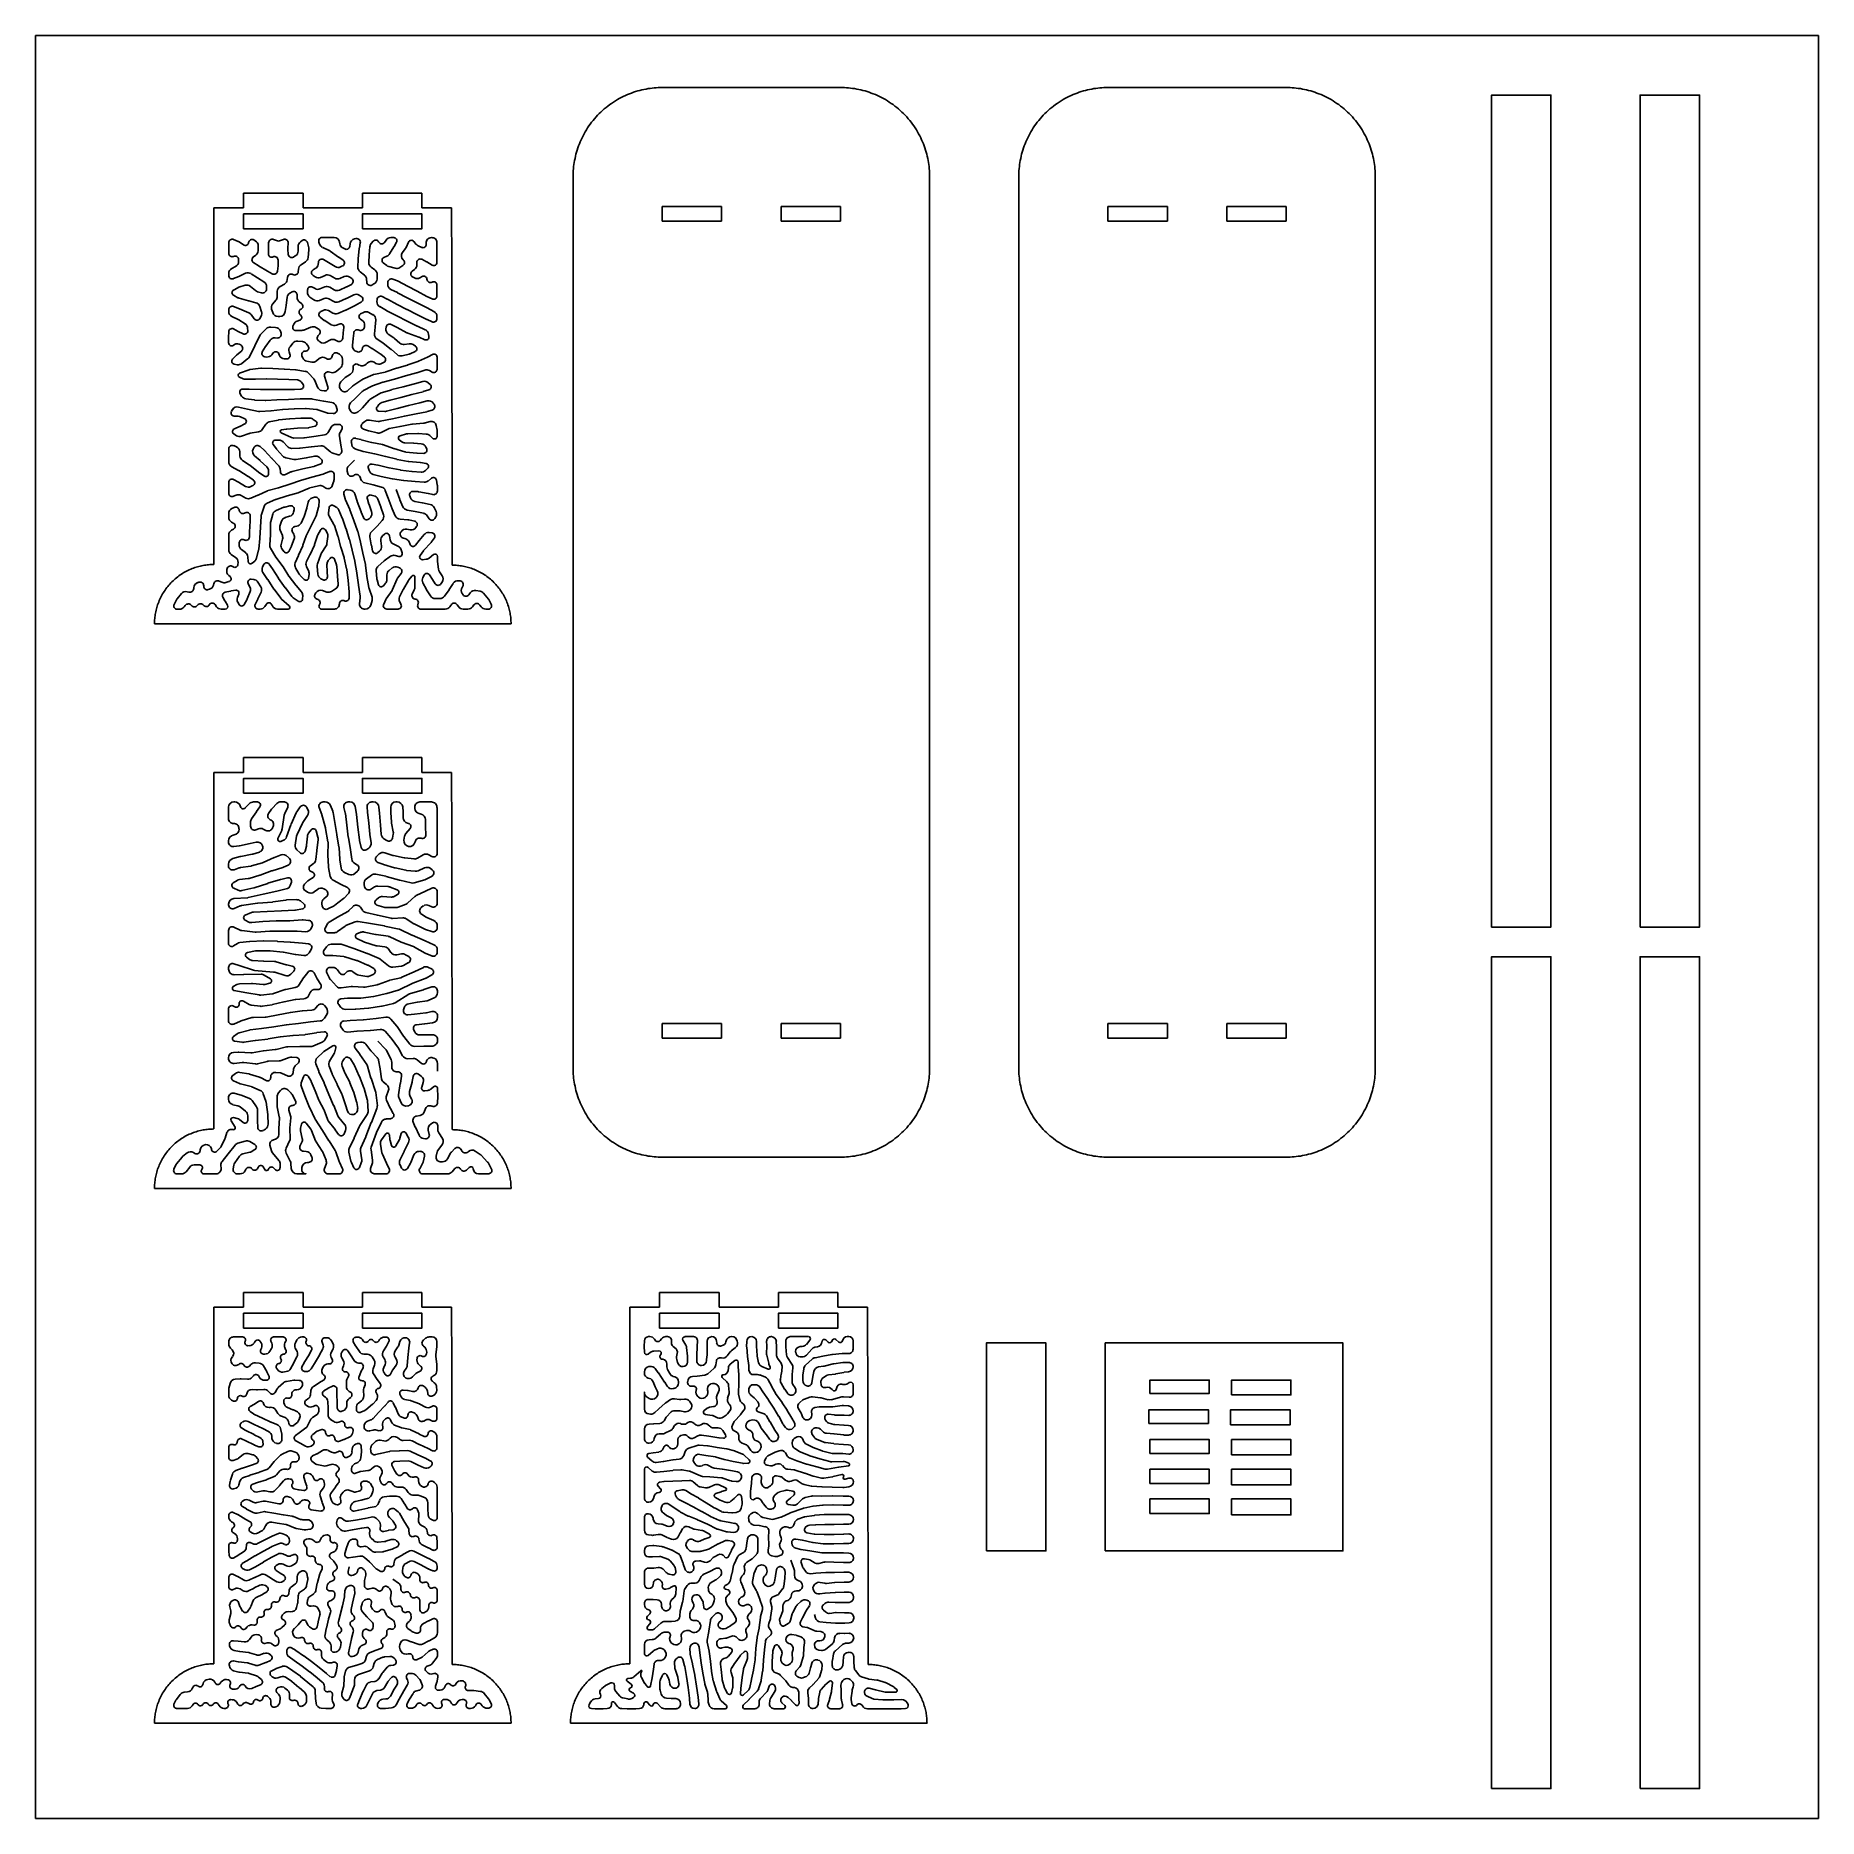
# Model space of a CAD drawing. Header units: inches. Extents: x 126 to 186, y 0 to 60.
import ezdxf

# ---------------------------------------------------------------- set-up
doc = ezdxf.new("R2010")
doc.units = ezdxf.units.IN
doc.header["$LTSCALE"] = 100
doc.header["$MEASUREMENT"] = 0
doc.layers.add('Default', color=18, linetype='Continuous', true_color=0x000000)
doc.layers.add('Make2D$Visible$Curves', color=18, linetype='Continuous', true_color=0x000000)

msp = doc.modelspace()

# ---------------------------------------------------------------- linework, layer by layer
at = {"layer": 'Default'}
for p, q in [((132.498, 52.853), (132.498, 53.029)), ((132.498, 52.675), (132.498, 52.852)), ((132.661, 53.138), (132.814, 53.076)), ((132.849, 53.056), (132.994, 52.956)), ((133.165, 53.031), (133.166, 53.034)), ((133.344, 53.123), (133.393, 53.097)), ((133.492, 52.922), (133.486, 52.759)), ((133.833, 52.657), (133.838, 52.841)), ((133.838, 52.844), (133.84, 53.028)), ((134.007, 53.139), (134.101, 53.101)), ((134.242, 53.1), (134.339, 53.138)), ((134.496, 53.024), (134.485, 52.844)), ((134.486, 52.817), (134.501, 52.639)), ((134.833, 52.749), (134.833, 52.906)), ((134.909, 53.058), (134.968, 53.102)), ((135.145, 53.039), (135.191, 52.854)), ((135.557, 52.981), (135.531, 53.054)), ((135.638, 53.204), (135.846, 53.202)), ((135.88, 52.772), (135.66, 52.87)), ((135.849, 53.202), (136.05, 53.205)), ((136.23, 53.055), (136.24, 52.993)), ((136.334, 52.859), (136.402, 52.821)), ((136.57, 52.905), (136.581, 52.994)), ((136.731, 53.157), (136.782, 53.168)), ((136.893, 52.841), (136.859, 52.485)), ((136.926, 53.026), (136.895, 52.856)), ((137.222, 52.626), (137.249, 52.897)), ((137.291, 52.999), (137.357, 53.08)), ((137.541, 53.065), (137.551, 53.047)), ((137.742, 53.041), (137.792, 53.118)), ((138.057, 52.89), (137.91, 52.653)), ((137.951, 53.204), (138.05, 53.204)), ((138.143, 53.049), (138.062, 52.9)), ((138.34, 52.688), (138.449, 52.839)), ((138.468, 52.873), (138.546, 53.048)), ((138.727, 53.075), (138.812, 52.976)), ((138.876, 52.928), (138.995, 52.873)), ((139.145, 52.973), (139.143, 53.018)), ((139.318, 53.203), (139.339, 53.203)), ((139.503, 53.042), (139.505, 52.879)), ((139.505, 52.878), (139.505, 52.541)), ((132.6, 52.163), (132.727, 52.229)), ((132.663, 52.572), (132.659, 52.571)), ((132.829, 52.398), (132.829, 52.466)), ((133.407, 52.612), (133.333, 52.559)), ((133.339, 52.356), (133.492, 52.259)), ((133.495, 52.258), (133.8, 52.072)), ((134.139, 52.074), (134.161, 52.248)), ((134.162, 52.275), (134.16, 52.449)), ((134.675, 52.548), (134.739, 52.585)), ((135.087, 52.389), (134.931, 52.288)), ((135.195, 52.792), (135.173, 52.532)), ((135.507, 52.298), (135.517, 52.378)), ((135.69, 52.462), (135.852, 52.366)), ((135.856, 52.364), (136.077, 52.226)), ((136.197, 52.545), (135.917, 52.751)), ((136.347, 52.438), (136.2, 52.542)), ((136.262, 52.217), (136.333, 52.252)), ((136.858, 52.476), (136.845, 52.213)), ((137.21, 52.373), (137.222, 52.616)), ((137.417, 52.117), (137.289, 52.21)), ((137.696, 52.357), (137.815, 52.264)), ((137.824, 52.579), (137.719, 52.533)), ((137.882, 52.23), (138.102, 52.172)), ((138.254, 52.196), (138.36, 52.264)), ((138.83, 52.371), (138.83, 52.282)), ((139.16, 52.388), (138.994, 52.472)), ((139.351, 52.276), (139.171, 52.382)), ((139.505, 52.541), (139.504, 52.364)), ((132.498, 51.929), (132.498, 51.995)), ((132.835, 51.896), (132.663, 51.821)), ((133.067, 52.002), (132.838, 51.897)), ((133.469, 51.849), (133.248, 51.989)), ((133.683, 51.715), (133.47, 51.849)), ((133.807, 52.068), (133.96, 51.983)), ((134.372, 51.639), (134.228, 51.558)), ((134.477, 51.868), (134.468, 51.783)), ((134.659, 51.957), (134.657, 51.959)), ((134.845, 52.145), (134.837, 52.051)), ((135.409, 51.88), (135.335, 51.929)), ((135.34, 52.116), (135.413, 52.158)), ((135.739, 51.932), (135.591, 51.865)), ((136.068, 51.834), (135.909, 51.924)), ((136.388, 51.892), (136.237, 51.826)), ((136.472, 51.547), (136.626, 51.63)), ((136.64, 51.823), (136.577, 51.87)), ((136.919, 52.054), (137.066, 51.941)), ((137.139, 51.8), (137.144, 51.705)), ((137.316, 51.606), (137.387, 51.642)), ((137.49, 51.805), (137.495, 51.957)), ((137.852, 51.691), (137.85, 51.635)), ((138.179, 51.751), (138.022, 51.808)), ((138.511, 51.569), (138.206, 51.738)), ((138.753, 52.128), (138.673, 52.069)), ((138.686, 51.879), (138.748, 51.846)), ((138.935, 51.849), (139.005, 51.891)), ((139.342, 51.703), (139.343, 51.703)), ((139.507, 51.604), (139.508, 51.422)), ((132.658, 51.435), (132.801, 51.515)), ((132.81, 51.181), (132.659, 51.261)), ((132.837, 51.53), (133.051, 51.597)), ((133.169, 51.073), (132.847, 51.166)), ((133.413, 51.009), (133.173, 51.072)), ((133.23, 51.561), (133.397, 51.42)), ((133.465, 51.383), (133.6, 51.343)), ((133.772, 51.471), (133.772, 51.555)), ((134.083, 51.098), (133.978, 50.973)), ((134.131, 51.395), (134.128, 51.218)), ((134.426, 50.914), (134.463, 51.194)), ((134.56, 51.336), (134.635, 51.377)), ((134.798, 51.283), (134.799, 51.188)), ((134.874, 51.039), (134.952, 50.981)), ((135.15, 51.361), (135.151, 51.444)), ((135.366, 51.104), (135.229, 51.203)), ((135.314, 51.536), (135.404, 51.485)), ((135.709, 51.148), (135.55, 51.082)), ((135.57, 51.475), (135.731, 51.541)), ((136.035, 51.05), (135.873, 51.139)), ((135.897, 51.531), (136.05, 51.443)), ((136.455, 51.155), (136.204, 51.043)), ((136.221, 51.435), (136.46, 51.541)), ((136.706, 51.277), (136.461, 51.158)), ((136.787, 50.938), (136.955, 51.034)), ((136.958, 51.225), (136.888, 51.268)), ((137.489, 51.117), (137.487, 51.05)), ((137.832, 51.132), (137.658, 51.218)), ((138.164, 50.957), (137.837, 51.13)), ((137.955, 51.461), (138.175, 51.35)), ((138.179, 51.348), (138.504, 51.175)), ((138.506, 51.174), (138.835, 51.004)), ((138.841, 51.4), (138.517, 51.566)), ((138.837, 51.003), (139.172, 50.836)), ((139.165, 51.226), (138.844, 51.398)), ((139.344, 51.138), (139.171, 51.223)), ((139.508, 51.42), (139.507, 51.24)), ((132.499, 50.718), (132.499, 50.774)), ((132.821, 50.442), (132.606, 50.547)), ((132.662, 50.884), (132.861, 50.803)), ((133.046, 50.303), (132.838, 50.432)), ((132.864, 50.802), (133.173, 50.669)), ((133.249, 50.611), (133.36, 50.467)), ((133.602, 50.71), (133.546, 50.883)), ((133.546, 50.482), (133.589, 50.562)), ((133.942, 50.792), (133.979, 50.678)), ((134.161, 50.546), (134.214, 50.546)), ((134.401, 50.713), (134.426, 50.913)), ((134.891, 50.425), (134.803, 50.395)), ((134.907, 50.606), (134.921, 50.594)), ((135.715, 50.418), (135.576, 50.523)), ((135.595, 50.714), (135.677, 50.753)), ((135.95, 50.27), (135.729, 50.408)), ((135.853, 50.747), (136.004, 50.661)), ((136.171, 50.65), (136.431, 50.757)), ((136.445, 50.764), (136.778, 50.933)), ((136.93, 50.458), (136.981, 50.425)), ((137.033, 50.687), (136.936, 50.636)), ((137.349, 50.609), (137.215, 50.685)), ((137.432, 50.204), (137.445, 50.433)), ((137.581, 50.879), (137.81, 50.747)), ((137.819, 50.742), (138.158, 50.569)), ((138.16, 50.568), (138.499, 50.391)), ((138.497, 50.783), (138.165, 50.956)), ((138.834, 50.614), (138.5, 50.782)), ((139.167, 50.448), (138.834, 50.614)), ((139.34, 50.368), (139.172, 50.446)), ((139.174, 50.835), (139.405, 50.715)), ((139.508, 50.547), (139.508, 50.476)), ((132.495, 49.853), (132.497, 50.032)), ((132.496, 49.66), (132.495, 49.852)), ((132.658, 50.13), (132.82, 50.048)), ((132.821, 50.047), (132.985, 49.965)), ((133.14, 50.067), (133.135, 50.152)), ((133.539, 49.89), (133.376, 49.56)), ((133.762, 50.135), (133.573, 49.939)), ((134.07, 50.182), (133.911, 50.192)), ((134.058, 49.829), (134.134, 49.823)), ((134.26, 49.982), (134.239, 50.049)), ((134.69, 50.291), (134.66, 50.222)), ((134.755, 50.077), (134.957, 50.079)), ((135.026, 50.093), (135.265, 50.19)), ((135.435, 50.176), (135.526, 50.121)), ((136.217, 50.294), (136.124, 50.256)), ((136.334, 49.817), (136.35, 49.998)), ((136.35, 50), (136.368, 50.182)), ((136.686, 49.805), (136.666, 49.57)), ((136.704, 49.987), (136.686, 49.807)), ((136.889, 50.089), (136.884, 50.091)), ((137.07, 50.245), (137.065, 50.19)), ((137.406, 49.966), (137.431, 50.194)), ((137.798, 50.191), (137.791, 50.135)), ((137.87, 49.955), (138.056, 49.825)), ((138.163, 50.18), (137.97, 50.281)), ((138.073, 49.812), (138.253, 49.652)), ((138.497, 50), (138.165, 50.179)), ((138.504, 50.388), (138.844, 50.224)), ((138.897, 49.855), (138.523, 49.988)), ((138.848, 50.222), (139.115, 50.1)), ((139.096, 49.767), (138.911, 49.85)), ((139.224, 49.956), (139.237, 49.874)), ((132.63, 49.108), (132.761, 49.243)), ((132.688, 49.6), (132.647, 49.575)), ((132.774, 49.255), (132.925, 49.384)), ((132.92, 49.575), (132.902, 49.589)), ((133.376, 49.559), (133.193, 49.192)), ((133.629, 49.358), (133.733, 49.536)), ((133.744, 49.554), (133.892, 49.753)), ((133.999, 49.321), (133.945, 49.254)), ((134.207, 49.237), (134.182, 49.296)), ((134.532, 49.354), (134.557, 49.277)), ((134.652, 49.647), (134.561, 49.529)), ((134.977, 49.707), (134.82, 49.721)), ((134.987, 49.156), (134.962, 49.217)), ((135.067, 49.384), (135.095, 49.386)), ((135.172, 49.548), (135.114, 49.629)), ((135.528, 49.724), (135.569, 49.693)), ((135.779, 49.68), (135.903, 49.752)), ((135.979, 49.216), (135.978, 49.208)), ((136.087, 49.756), (136.155, 49.72)), ((136.223, 49.279), (136.163, 49.311)), ((136.771, 49.384), (136.809, 49.365)), ((136.994, 49.458), (136.996, 49.471)), ((137.175, 49.556), (137.319, 49.476)), ((137.33, 49.469), (137.598, 49.295)), ((137.684, 49.661), (137.492, 49.786)), ((137.619, 49.279), (137.741, 49.174)), ((137.967, 49.438), (137.698, 49.651)), ((138.168, 49.265), (137.974, 49.433)), ((138.574, 49.284), (138.339, 49.224)), ((138.407, 49.607), (138.569, 49.631)), ((138.775, 49.373), (138.607, 49.296)), ((138.701, 49.602), (138.788, 49.544)), ((139.211, 49.187), (139.356, 49.271)), ((132.786, 48.923), (132.685, 48.941)), ((132.862, 48.635), (133.182, 48.756)), ((133.142, 49.129), (132.938, 48.963)), ((133.225, 48.767), (133.576, 48.812)), ((133.606, 48.814), (133.981, 48.802)), ((133.774, 49.184), (133.712, 49.192)), ((133.988, 48.801), (134.369, 48.775)), ((134.433, 49.118), (134.37, 49.122)), ((134.373, 48.775), (134.746, 48.758)), ((134.77, 48.755), (135.075, 48.702)), ((135.293, 49.011), (135.128, 49.041)), ((135.183, 48.642), (135.359, 48.449)), ((135.54, 49.13), (135.451, 49.053)), ((135.8, 49.125), (135.765, 49.147)), ((135.856, 48.681), (135.951, 48.66)), ((136.11, 48.697), (136.252, 48.81)), ((136.324, 48.959), (136.324, 49.112)), ((136.596, 48.608), (136.42, 48.495)), ((136.685, 48.845), (136.684, 48.766)), ((136.894, 48.91), (136.846, 48.937)), ((137.154, 48.975), (137.127, 48.946)), ((137.384, 48.595), (137.768, 48.677)), ((137.453, 48.971), (137.391, 49.008)), ((137.711, 48.994), (137.622, 48.958)), ((137.791, 48.684), (138.149, 48.809)), ((138.159, 48.813), (138.513, 48.914)), ((138.818, 48.653), (138.451, 48.547)), ((138.523, 48.917), (138.867, 49.035)), ((139.096, 48.744), (138.824, 48.655)), ((138.883, 49.041), (139.192, 49.177)), ((139.344, 48.674), (139.251, 48.728)), ((139.511, 49.183), (139.513, 48.967)), ((139.513, 48.965), (139.511, 48.769)), ((132.983, 48.451), (132.86, 48.504)), ((132.97, 48.103), (133.187, 48.1)), ((133.403, 48.443), (133.062, 48.436)), ((133.19, 48.1), (133.565, 48.088)), ((133.767, 48.451), (133.404, 48.443)), ((133.571, 48.088), (133.938, 48.088)), ((134.144, 48.441), (133.777, 48.451)), ((133.939, 48.088), (134.316, 48.09)), ((134.52, 48.429), (134.145, 48.441)), ((134.317, 48.09), (134.696, 48.089)), ((134.809, 48.411), (134.526, 48.429)), ((134.711, 48.09), (134.929, 48.107)), ((135.001, 48.263), (134.951, 48.333)), ((135.394, 48.392), (135.482, 48.174)), ((135.622, 48.058), (135.709, 48.041)), ((135.781, 48.363), (135.727, 48.542)), ((135.837, 48.184), (135.781, 48.361)), ((136.254, 48.116), (136.273, 48.087)), ((136.384, 48.465), (136.275, 48.35)), ((136.51, 48.058), (136.653, 48.191)), ((136.674, 48.209), (136.982, 48.421)), ((136.988, 48.02), (136.754, 47.79)), ((137.015, 48.44), (137.349, 48.583)), ((137.315, 48.2), (137.034, 48.054)), ((137.68, 48.334), (137.339, 48.21)), ((137.631, 47.977), (137.986, 48.084)), ((138.075, 48.441), (137.695, 48.339)), ((137.993, 48.086), (138.372, 48.184)), ((138.45, 48.547), (138.077, 48.442)), ((138.373, 48.184), (138.752, 48.286)), ((139.037, 48.015), (138.664, 47.919)), ((138.753, 48.286), (139.036, 48.361)), ((139.238, 48.078), (139.047, 48.018)), ((139.21, 48.32), (139.277, 48.261)), ((132.59, 47.356), (132.622, 47.412)), ((132.83, 47.501), (133.129, 47.43)), ((132.933, 47.866), (132.882, 47.948)), ((133.357, 47.738), (133.069, 47.777)), ((133.134, 47.429), (133.496, 47.353)), ((133.73, 47.723), (133.375, 47.737)), ((134.115, 47.739), (133.745, 47.723)), ((133.922, 47.373), (134.312, 47.415)), ((134.507, 47.759), (134.117, 47.739)), ((134.318, 47.416), (134.704, 47.444)), ((134.9, 47.779), (134.507, 47.759)), ((134.713, 47.444), (135.081, 47.455)), ((135.286, 47.773), (134.914, 47.78)), ((135.106, 47.454), (135.453, 47.418)), ((135.692, 47.699), (135.318, 47.769)), ((135.495, 47.408), (135.801, 47.304)), ((135.965, 47.653), (135.695, 47.698)), ((136.139, 47.449), (136.113, 47.526)), ((136.575, 47.403), (136.596, 47.37)), ((136.754, 47.789), (136.602, 47.639)), ((136.842, 47.333), (136.98, 47.452)), ((136.999, 47.471), (137.23, 47.736)), ((137.276, 47.774), (137.589, 47.959)), ((137.552, 47.583), (137.489, 47.5)), ((137.928, 47.726), (137.653, 47.65)), ((137.808, 47.357), (138.162, 47.454)), ((138.289, 47.823), (137.929, 47.727)), ((138.167, 47.455), (138.549, 47.549)), ((138.664, 47.919), (138.291, 47.824)), ((138.55, 47.549), (138.929, 47.64)), ((138.931, 47.641), (139.182, 47.705)), ((139.384, 47.631), (139.412, 47.592)), ((132.821, 47.191), (132.68, 47.194)), ((132.687, 46.77), (132.856, 46.84)), ((132.87, 46.847), (133.039, 46.936)), ((133.036, 47.107), (132.897, 47.173)), ((133.548, 47.349), (133.914, 47.373)), ((133.75, 46.922), (133.621, 46.74)), ((134.157, 47.062), (133.864, 46.997)), ((134.546, 47.102), (134.18, 47.066)), ((134.923, 47.121), (134.556, 47.103)), ((134.815, 46.786), (135.169, 46.802)), ((135.228, 47.125), (134.93, 47.121)), ((135.21, 46.808), (135.405, 46.861)), ((135.436, 47.017), (135.345, 47.086)), ((135.849, 47.295), (136.011, 47.284)), ((135.942, 46.818), (135.858, 46.663)), ((136.207, 46.915), (136.113, 46.917)), ((137.081, 47.017), (136.995, 46.945)), ((137.526, 47.018), (137.23, 47.06)), ((137.554, 47.359), (137.749, 47.35)), ((138.008, 47.103), (137.59, 47.02)), ((137.902, 46.774), (138.265, 46.848)), ((138.409, 47.19), (138.011, 47.104)), ((138.268, 46.849), (138.662, 46.923)), ((138.802, 47.267), (138.413, 47.191)), ((138.68, 46.925), (139.054, 46.959)), ((139.161, 47.34), (138.803, 47.267)), ((139.081, 46.963), (139.275, 47.01)), ((139.345, 47.396), (139.178, 47.345)), ((139.483, 46.878), (139.514, 46.727)), ((132.666, 46.201), (132.758, 46.157)), ((132.763, 46.534), (132.671, 46.593)), ((133.181, 46.609), (132.931, 46.516)), ((133.496, 46.663), (133.217, 46.619)), ((134.103, 46.089), (133.995, 46.235)), ((134.072, 46.387), (134.194, 46.385)), ((134.61, 46.472), (134.261, 46.628)), ((134.274, 46.728), (134.432, 46.756)), ((134.332, 46.324), (134.472, 46.171)), ((134.451, 46.759), (134.81, 46.785)), ((135.029, 46.464), (134.692, 46.456)), ((135.437, 46.52), (135.051, 46.466)), ((135.721, 46.566), (135.441, 46.52)), ((136.272, 46.22), (136.222, 46.516)), ((136.244, 46.641), (136.303, 46.747)), ((136.304, 46.032), (136.272, 46.22)), ((136.626, 46.311), (136.641, 46.226)), ((136.947, 46.404), (136.772, 46.447)), ((137.303, 46.306), (136.951, 46.402)), ((137.03, 46.76), (137.203, 46.7)), ((137.219, 46.696), (137.494, 46.627)), ((137.678, 46.236), (137.319, 46.302)), ((137.626, 46.641), (137.855, 46.757)), ((138.049, 46.108), (137.707, 46.229)), ((138.238, 46.397), (138.323, 46.333)), ((138.483, 46.594), (138.265, 46.536)), ((138.427, 46.296), (138.72, 46.281)), ((138.865, 46.611), (138.526, 46.6)), ((138.726, 46.281), (138.978, 46.26)), ((139.149, 46.59), (138.886, 46.61)), ((139.361, 46.45), (139.264, 46.54)), ((139.518, 46.681), (139.511, 46.512)), ((132.499, 45.912), (132.499, 46.095)), ((132.5, 45.659), (132.499, 45.911)), ((132.867, 45.997), (132.876, 45.848)), ((132.963, 45.701), (133.189, 45.555)), ((133.322, 46.085), (133.341, 46.124)), ((133.551, 45.7), (133.369, 45.856)), ((133.78, 45.485), (133.558, 45.694)), ((133.562, 46.167), (133.691, 46.054)), ((133.707, 46.038), (133.953, 45.766)), ((133.956, 45.762), (134.175, 45.533)), ((134.321, 45.848), (134.115, 46.075)), ((134.695, 45.737), (134.425, 45.79)), ((134.614, 46.109), (134.88, 46.112)), ((135.107, 45.794), (134.764, 45.736)), ((134.904, 46.113), (135.273, 46.165)), ((135.391, 45.846), (135.11, 45.794)), ((135.283, 46.166), (135.601, 46.192)), ((135.612, 45.747), (135.553, 45.8)), ((135.738, 46.149), (135.94, 45.981)), ((136.006, 45.946), (136.153, 45.9)), ((136.733, 45.71), (136.541, 45.526)), ((136.774, 46.078), (137.02, 46.004)), ((137.038, 46), (137.404, 45.927)), ((137.411, 45.926), (137.777, 45.839)), ((137.782, 45.838), (138.153, 45.741)), ((138.426, 45.993), (138.057, 46.105)), ((138.164, 45.738), (138.542, 45.665)), ((138.829, 45.951), (138.463, 45.985)), ((138.563, 45.662), (138.94, 45.631)), ((139.06, 45.942), (138.839, 45.951)), ((138.955, 45.629), (139.141, 45.599)), ((139.135, 46.15), (139.161, 46.094)), ((132.83, 45.367), (132.599, 45.493)), ((132.659, 45.06), (132.826, 44.97)), ((133.152, 45.167), (132.84, 45.362)), ((133.332, 45.034), (133.164, 45.158)), ((133.204, 45.544), (133.497, 45.312)), ((133.51, 45.302), (133.698, 45.177)), ((133.841, 45.255), (133.839, 45.35)), ((134.227, 45.422), (134.238, 45.321)), ((134.405, 45.227), (134.592, 45.316)), ((134.909, 45.029), (134.556, 44.907)), ((134.629, 45.329), (134.989, 45.415)), ((135.295, 45.14), (134.918, 45.032)), ((134.992, 45.416), (135.362, 45.498)), ((135.676, 45.242), (135.299, 45.141)), ((135.384, 45.505), (135.577, 45.573)), ((135.886, 45.328), (135.701, 45.25)), ((135.985, 44.856), (136.035, 45.007)), ((136.044, 45.06), (136.049, 45.216)), ((136.489, 45.337), (136.511, 45.262)), ((136.707, 45.2), (136.707, 45.201)), ((136.918, 45.145), (136.949, 45.063)), ((137.199, 45.436), (137.225, 45.359)), ((137.514, 45.548), (137.324, 45.581)), ((137.359, 45.234), (137.627, 45.167)), ((137.889, 45.459), (137.526, 45.546)), ((137.633, 45.165), (137.999, 45.086)), ((138.267, 45.383), (137.896, 45.458)), ((138.012, 45.083), (138.385, 45.029)), ((138.66, 45.332), (138.281, 45.381)), ((138.396, 45.028), (138.774, 44.996)), ((138.97, 45.308), (138.67, 45.331)), ((139.193, 45.435), (139.116, 45.361)), ((139.21, 45.011), (139.328, 45.103)), ((139.493, 45.038), (139.518, 44.879)), ((132.497, 44.783), (132.498, 44.964)), ((132.498, 44.602), (132.497, 44.781)), ((132.746, 44.533), (132.662, 44.496)), ((132.832, 44.967), (133.067, 44.83)), ((133.078, 44.438), (132.914, 44.526)), ((133.242, 44.821), (133.314, 44.854)), ((133.48, 44.532), (133.244, 44.43)), ((133.798, 44.677), (133.484, 44.534)), ((134.171, 44.783), (133.826, 44.688)), ((134.089, 44.393), (134.462, 44.513)), ((134.552, 44.905), (134.179, 44.785)), ((134.469, 44.515), (134.838, 44.618)), ((134.859, 44.625), (135.21, 44.769)), ((135.233, 44.776), (135.522, 44.853)), ((135.386, 44.462), (135.314, 44.445)), ((135.669, 44.833), (135.768, 44.774)), ((136.375, 44.57), (136.416, 44.408)), ((136.591, 44.705), (136.511, 44.718)), ((136.824, 44.33), (136.74, 44.579)), ((137.082, 44.946), (137.361, 44.878)), ((137.165, 44.403), (137.219, 44.228)), ((137.382, 44.515), (137.292, 44.538)), ((137.362, 44.877), (137.638, 44.808)), ((137.768, 44.691), (137.868, 44.431)), ((137.868, 44.43), (138, 44.078)), ((138.256, 44.386), (138.133, 44.721)), ((138.59, 44.51), (138.615, 44.444)), ((138.874, 44.652), (138.703, 44.663)), ((138.775, 44.996), (139.078, 44.971)), ((139.209, 44.593), (138.894, 44.649)), ((139.37, 44.554), (139.222, 44.591)), ((139.52, 44.851), (139.522, 44.675)), ((132.499, 43.79), (132.499, 43.913)), ((132.608, 44.085), (132.677, 44.118)), ((133.026, 43.929), (133.055, 43.942)), ((133.219, 43.84), (133.221, 43.666)), ((133.568, 43.459), (133.588, 43.831)), ((133.598, 43.883), (133.689, 44.149)), ((133.791, 44.26), (134.069, 44.385)), ((133.983, 43.895), (133.914, 43.643)), ((134.356, 44.126), (134.095, 44.02)), ((134.559, 44.176), (134.384, 44.135)), ((134.403, 43.78), (134.549, 43.822)), ((134.682, 43.961), (134.699, 44.036)), ((135.126, 44.099), (135.037, 43.814)), ((135.175, 44.304), (135.129, 44.111)), ((135.276, 43.501), (135.426, 43.812)), ((135.437, 43.841), (135.523, 44.135)), ((135.53, 44.173), (135.542, 44.329)), ((135.875, 44.103), (135.856, 43.94)), ((135.879, 43.823), (136.039, 43.542)), ((136.137, 44.114), (136.04, 44.178)), ((136.321, 43.762), (136.207, 44.031)), ((136.427, 44.378), (136.573, 44.047)), ((136.576, 44.037), (136.711, 43.683)), ((136.957, 43.97), (136.826, 44.325)), ((137.037, 43.778), (136.959, 43.963)), ((137.222, 44.22), (137.308, 43.981)), ((137.614, 44.138), (137.513, 44.399)), ((137.706, 43.872), (137.617, 44.131)), ((138.003, 44.071), (138.102, 43.838)), ((138.358, 44.146), (138.259, 44.377)), ((138.768, 43.985), (138.5, 44.033)), ((138.757, 44.325), (139.012, 44.277)), ((139.058, 43.923), (138.776, 43.984)), ((139.015, 44.277), (139.28, 44.222)), ((139.243, 43.743), (139.175, 43.844)), ((139.412, 44.119), (139.477, 43.986)), ((139.467, 43.801), (139.431, 43.746)), ((132.666, 43.583), (132.593, 43.627)), ((132.596, 43.356), (132.664, 43.394)), ((133.202, 43.303), (133.194, 43.123)), ((133.221, 43.654), (133.202, 43.305)), ((133.549, 43.083), (133.568, 43.459)), ((133.907, 43.594), (133.904, 43.209)), ((134.221, 43.488), (134.275, 43.655)), ((134.303, 43.174), (134.227, 43.358)), ((134.638, 43.31), (134.687, 43.218)), ((134.787, 43.487), (134.724, 43.478)), ((135.027, 43.789), (134.933, 43.593)), ((135.119, 43.184), (135.275, 43.5)), ((135.582, 43.36), (135.5, 43.199)), ((135.809, 43.261), (135.751, 43.363)), ((136.053, 43.51), (136.175, 43.157)), ((136.444, 43.411), (136.326, 43.75)), ((136.556, 43.057), (136.446, 43.406)), ((136.712, 43.68), (136.837, 43.334)), ((136.842, 43.316), (136.933, 42.961)), ((137.267, 43.785), (137.226, 43.742)), ((137.301, 43.299), (137.491, 43.487)), ((137.498, 43.495), (137.667, 43.683)), ((137.74, 43.225), (137.677, 43.168)), ((138.264, 43.722), (138.527, 43.705)), ((138.298, 43.3), (138.285, 43.28)), ((138.608, 43.368), (138.492, 43.388)), ((138.557, 43.7), (138.757, 43.654)), ((138.822, 43.483), (138.796, 43.445)), ((138.913, 43.008), (139.072, 43.205)), ((139.239, 43.275), (139.34, 43.265)), ((132.498, 42.949), (132.499, 43.191)), ((132.498, 42.695), (132.498, 42.948)), ((132.852, 42.936), (132.849, 42.86)), ((132.926, 42.701), (133.064, 42.599)), ((133.026, 43.025), (133.014, 43.031)), ((133.433, 42.414), (133.504, 42.692)), ((133.509, 42.718), (133.548, 43.072)), ((133.904, 43.197), (133.88, 42.863)), ((133.907, 42.751), (134.088, 42.453)), ((134.264, 42.878), (134.311, 43.052)), ((134.355, 42.636), (134.296, 42.713)), ((134.607, 42.816), (134.536, 42.657)), ((134.698, 43.064), (134.611, 42.827)), ((134.844, 42.515), (134.991, 42.832)), ((134.997, 42.848), (135.11, 43.163)), ((135.38, 42.855), (135.238, 42.532)), ((135.489, 43.173), (135.386, 42.871)), ((135.615, 42.572), (135.776, 42.825)), ((135.805, 42.906), (135.832, 43.146)), ((136.18, 43.14), (136.263, 42.803)), ((136.267, 42.788), (136.382, 42.438)), ((136.651, 42.689), (136.559, 43.046)), ((136.742, 42.311), (136.652, 42.686)), ((136.935, 42.954), (137.017, 42.578)), ((137.297, 42.859), (137.248, 43.13)), ((137.34, 42.659), (137.298, 42.853)), ((137.575, 42.65), (137.516, 42.6)), ((137.616, 43.002), (137.64, 42.82)), ((137.929, 43.036), (137.907, 43.166)), ((138.21, 42.802), (138.028, 42.898)), ((138.336, 42.594), (138.303, 42.693)), ((138.35, 43.099), (138.454, 43.063)), ((138.567, 42.959), (138.604, 42.872)), ((138.786, 42.848), (138.913, 43.007)), ((139.05, 42.663), (138.939, 42.498)), ((139.305, 42.935), (139.07, 42.688)), ((139.419, 43.096), (139.325, 42.958)), ((132.439, 42.031), (132.45, 42.069)), ((132.729, 42.438), (132.582, 42.538)), ((132.633, 42.135), (132.652, 42.122)), ((132.809, 42.2), (132.813, 42.27)), ((133.14, 42.458), (133.15, 42.306)), ((133.289, 42.246), (133.372, 42.317)), ((133.675, 42.197), (133.637, 42.118)), ((133.966, 42.057), (133.862, 42.211)), ((134.176, 41.738), (133.967, 42.055)), ((134.096, 42.44), (134.319, 42.129)), ((134.325, 42.121), (134.524, 41.809)), ((134.736, 42.257), (134.841, 42.509)), ((134.874, 41.872), (134.748, 42.088)), ((135.114, 42.133), (135.19, 41.969)), ((135.233, 42.521), (135.118, 42.3)), ((135.5, 41.872), (135.472, 42.137)), ((135.482, 42.222), (135.596, 42.535)), ((135.805, 42.206), (135.812, 41.954)), ((135.907, 42.404), (135.848, 42.332)), ((136.126, 42.188), (136.063, 42.375)), ((136.163, 41.803), (136.135, 42.143)), ((136.387, 42.419), (136.467, 42.051)), ((136.47, 42.034), (136.515, 41.661)), ((136.81, 41.916), (136.745, 42.298)), ((137.017, 42.578), (137.098, 42.201)), ((137.101, 42.183), (137.146, 41.806)), ((137.524, 42.139), (137.718, 42.315)), ((137.735, 42.329), (137.938, 42.476)), ((138.004, 42.087), (137.895, 42.004)), ((138.101, 42.505), (138.218, 42.471)), ((138.246, 42.09), (138.192, 42.112)), ((139.019, 42.363), (139.146, 42.375)), ((139.248, 42.417), (139.393, 42.535)), ((139.524, 42.474), (139.526, 42.316)), ((139.527, 42.298), (139.556, 42.039)), ((131.319, 41.392), (131.32, 41.421)), ((131.448, 41.589), (131.492, 41.605)), ((131.658, 41.488), (131.658, 41.461)), ((131.981, 41.503), (131.994, 41.556)), ((132.179, 41.645), (132.27, 41.605)), ((132.4, 41.596), (132.507, 41.627)), ((132.543, 41.794), (132.498, 41.831)), ((133.154, 41.565), (133.212, 41.443)), ((133.338, 41.696), (133.254, 41.705)), ((133.577, 41.449), (133.478, 41.608)), ((133.651, 41.927), (133.807, 41.7)), ((133.81, 41.696), (134.02, 41.374)), ((134.399, 41.418), (134.179, 41.735)), ((134.626, 41.121), (134.404, 41.411)), ((134.533, 41.797), (134.755, 41.502)), ((134.764, 41.492), (134.943, 41.285)), ((135.036, 41.696), (134.901, 41.836)), ((135.204, 41.859), (135.186, 41.743)), ((135.673, 41.687), (135.602, 41.723)), ((135.812, 41.952), (135.819, 41.78)), ((136.181, 41.553), (136.163, 41.8)), ((136.515, 41.657), (136.551, 41.286)), ((136.865, 41.513), (136.811, 41.909)), ((136.924, 41.132), (136.865, 41.509)), ((137.148, 41.796), (137.213, 41.423)), ((137.481, 41.732), (137.463, 41.984)), ((137.542, 41.519), (137.489, 41.69)), ((137.773, 41.569), (137.705, 41.486)), ((137.82, 41.855), (137.818, 41.688)), ((138.012, 41.358), (138.161, 41.699)), ((138.183, 41.737), (138.3, 41.893)), ((138.544, 41.662), (138.376, 41.371)), ((138.66, 41.809), (138.561, 41.687)), ((138.764, 41.432), (138.767, 41.77)), ((139.075, 41.84), (139.034, 41.759)), ((139.035, 41.587), (139.151, 41.361)), ((139.353, 41.695), (139.256, 41.849)), ((139.448, 41.55), (139.355, 41.693)), ((139.588, 41.953), (139.679, 41.82)), ((139.679, 41.606), (139.64, 41.548)), ((139.923, 41.361), (140.05, 41.566)), ((140.242, 41.654), (140.292, 41.646)), ((140.376, 41.471), (140.35, 41.426)), ((130.663, 40.859), (130.74, 41.01)), ((130.764, 41.047), (130.909, 41.219)), ((131.034, 40.824), (130.994, 40.772)), ((131.094, 41.283), (131.157, 41.269)), ((131.24, 40.823), (131.236, 40.828)), ((131.653, 40.829), (131.652, 40.83)), ((131.807, 41.354), (131.855, 41.369)), ((131.849, 40.849), (131.844, 40.841)), ((132.091, 40.781), (132.041, 40.854)), ((132.304, 41.102), (132.372, 40.974)), ((132.375, 40.968), (132.453, 40.834)), ((132.562, 41.307), (132.38, 41.266)), ((132.733, 41.333), (132.575, 41.309)), ((132.792, 41.09), (132.836, 41.203)), ((132.846, 40.853), (132.804, 40.928)), ((133.109, 41.016), (133.017, 40.853)), ((133.218, 41.293), (133.121, 41.04)), ((133.391, 40.855), (133.479, 41.039)), ((133.48, 41.04), (133.588, 41.267)), ((133.766, 40.868), (133.716, 40.789)), ((133.967, 40.805), (133.94, 40.859)), ((134.026, 41.365), (134.248, 41.065)), ((134.274, 41.036), (134.533, 40.804)), ((134.83, 40.967), (134.667, 41.081)), ((134.989, 41.155), (134.986, 41.045)), ((135.408, 41.21), (135.434, 41.248)), ((135.552, 40.845), (135.554, 40.849)), ((135.652, 41.324), (135.799, 41.275)), ((135.96, 41.295), (136.093, 41.379)), ((136.391, 40.979), (136.378, 40.984)), ((136.552, 41.272), (136.557, 41.096)), ((136.901, 40.879), (136.925, 41.08)), ((137.221, 41.393), (137.321, 41.106)), ((137.323, 40.989), (137.278, 40.837)), ((137.714, 40.866), (137.79, 41.019)), ((137.802, 41.04), (137.995, 41.328)), ((138.369, 41.358), (138.251, 41.111)), ((138.255, 40.941), (138.296, 40.863)), ((138.675, 41.207), (138.745, 41.35)), ((138.867, 40.864), (138.87, 40.871)), ((139.159, 41.347), (139.289, 41.141)), ((139.451, 41.053), (139.607, 41.054)), ((139.761, 41.133), (139.916, 41.35)), ((139.986, 40.848), (139.94, 40.781)), ((140.228, 40.783), (140.185, 40.847)), ((140.359, 41.225), (140.386, 41.184)), ((140.578, 41.182), (140.627, 41.251)), ((140.749, 40.839), (140.703, 40.775)), ((140.815, 41.327), (140.959, 41.301)), ((140.993, 40.778), (140.951, 40.837)), ((141.071, 41.236), (141.238, 41.037)), ((141.262, 41.001), (141.333, 40.86)), ((130.842, 40.698), (130.76, 40.699)), ((132.374, 40.697), (132.247, 40.698)), ((133.555, 40.7), (133.488, 40.7)), ((134.339, 40.699), (134.136, 40.7)), ((134.494, 40.7), (134.341, 40.699)), ((135.858, 40.7), (135.632, 40.699)), ((136.054, 40.699), (135.858, 40.7)), ((137.095, 40.701), (137.058, 40.701)), ((138.004, 40.699), (137.816, 40.7)), ((138.197, 40.7), (138.006, 40.699)), ((139.156, 40.7), (138.968, 40.7)), ((139.52, 40.7), (139.156, 40.7)), ((139.783, 40.699), (139.52, 40.7)), ((140.549, 40.699), (140.385, 40.699)), ((141.236, 40.699), (141.149, 40.699)), ((132.669, 34.211), (132.703, 34.211)), ((133.332, 34.211), (133.463, 34.212)), ((134.259, 34.212), (134.37, 34.211)), ((135.675, 34.209), (135.742, 34.21)), ((136.523, 34.209), (136.572, 34.209)), ((137.316, 34.21), (137.364, 34.21)), ((138.126, 34.211), (138.17, 34.211)), ((138.935, 34.209), (139.136, 34.208)), ((139.138, 34.208), (139.325, 34.208)), ((132.491, 33.648), (132.493, 33.842)), ((132.493, 33.845), (132.492, 34.032)), ((132.887, 34.074), (132.894, 34.05)), ((133.057, 34.01), (133.195, 34.153)), ((133.429, 33.88), (133.264, 33.636)), ((133.548, 34.047), (133.432, 33.883)), ((133.838, 33.822), (133.941, 33.963)), ((133.957, 33.983), (134.121, 34.153)), ((134.367, 33.767), (134.296, 33.3)), ((134.482, 34.034), (134.383, 33.818)), ((134.598, 33.456), (134.771, 33.845)), ((134.789, 33.876), (134.904, 34.042)), ((135.153, 33.756), (134.994, 33.514)), ((135.118, 34.031), (135.161, 33.952)), ((135.627, 33.781), (135.544, 34.023)), ((135.754, 33.334), (135.631, 33.77)), ((135.92, 34.092), (136.001, 33.894)), ((136.012, 33.855), (136.071, 33.515)), ((136.42, 33.842), (136.375, 34.02)), ((136.469, 33.432), (136.425, 33.817)), ((136.758, 34.051), (136.802, 33.795)), ((136.804, 33.782), (136.846, 33.36)), ((137.164, 33.871), (137.153, 34.037)), ((137.213, 33.504), (137.165, 33.857)), ((137.553, 34.034), (137.568, 33.832)), ((137.568, 33.827), (137.61, 33.429)), ((137.951, 33.868), (137.951, 34.036)), ((137.975, 33.523), (137.952, 33.854)), ((138.353, 34.04), (138.364, 33.874)), ((138.364, 33.863), (138.367, 33.677)), ((138.764, 33.994), (138.762, 34.031)), ((138.978, 33.798), (138.907, 33.817)), ((139.124, 33.364), (139.121, 33.616)), ((139.509, 34.025), (139.509, 33.842)), ((139.509, 33.841), (139.511, 33.462)), ((132.651, 33.092), (132.684, 33.097)), ((132.845, 33.293), (132.844, 33.316)), ((133.232, 33.526), (133.234, 33.391)), ((133.411, 33.272), (133.504, 33.307)), ((133.661, 33.297), (133.745, 33.252)), ((133.975, 33.334), (133.995, 33.379)), ((134.281, 33.25), (134.156, 32.977)), ((134.448, 33.03), (134.592, 33.441)), ((134.78, 33.057), (134.74, 32.753)), ((134.981, 33.493), (134.798, 33.116)), ((135.118, 32.754), (135.148, 33.06)), ((135.186, 33.158), (135.272, 33.269)), ((135.442, 33.235), (135.5, 33.019)), ((135.838, 32.868), (135.758, 33.316)), ((136.071, 33.515), (136.142, 33.108)), ((136.142, 33.106), (136.209, 32.686)), ((136.523, 33.019), (136.47, 33.43)), ((136.595, 32.597), (136.525, 33.012)), ((136.847, 33.356), (136.899, 32.931)), ((137.246, 33.124), (137.214, 33.495)), ((137.288, 32.835), (137.248, 33.114)), ((137.61, 33.423), (137.632, 33.119)), ((138.038, 33.202), (137.979, 33.5)), ((138.008, 32.988), (138.037, 33.126)), ((138.416, 33.056), (138.396, 32.927)), ((138.603, 33.314), (138.461, 33.152)), ((138.517, 33.494), (138.545, 33.488)), ((139.137, 33.109), (139.125, 33.356)), ((139.511, 33.462), (139.512, 33.077)), ((139.512, 33.077), (139.513, 32.677)), ((132.491, 32.863), (132.491, 32.904)), ((132.855, 32.734), (132.675, 32.706)), ((133.216, 32.805), (132.862, 32.735)), ((132.904, 32.378), (133.285, 32.447)), ((133.425, 32.856), (133.224, 32.807)), ((133.309, 32.452), (133.53, 32.523)), ((134.267, 32.426), (134.038, 32.342)), ((134.249, 32.879), (134.342, 32.918)), ((134.795, 32.592), (134.886, 32.503)), ((135.07, 32.554), (135.113, 32.726)), ((135.467, 32.567), (135.433, 32.269)), ((135.506, 32.95), (135.467, 32.57)), ((135.839, 32.426), (135.841, 32.833)), ((135.856, 32.033), (135.839, 32.416)), ((136.211, 32.67), (136.239, 32.28)), ((136.638, 32.284), (136.596, 32.592)), ((136.902, 32.913), (136.954, 32.68)), ((137.15, 32.608), (137.214, 32.656)), ((137.56, 32.458), (137.475, 32.378)), ((137.719, 32.973), (137.819, 32.909)), ((138.023, 32.409), (137.751, 32.5)), ((138.406, 32.326), (138.043, 32.404)), ((138.551, 32.714), (138.559, 32.712)), ((138.771, 32.862), (138.772, 32.864)), ((139.045, 32.428), (138.851, 32.314)), ((139.338, 32.373), (139.233, 32.431)), ((139.513, 32.677), (139.513, 32.477)), ((132.491, 32.061), (132.492, 32.12)), ((132.631, 32.302), (132.887, 32.374)), ((132.854, 31.989), (132.681, 31.927)), ((133.242, 32.05), (132.89, 31.998)), ((133.634, 32.163), (133.268, 32.056)), ((133.562, 31.746), (133.941, 31.891)), ((134.024, 32.337), (133.659, 32.172)), ((133.955, 31.895), (134.318, 32.003)), ((134.344, 32.013), (134.502, 32.086)), ((134.543, 32.301), (134.471, 32.378)), ((135.351, 32.134), (135.249, 32.064)), ((135.27, 31.866), (135.319, 31.846)), ((135.918, 31.705), (135.86, 32.006)), ((136.24, 32.266), (136.282, 31.984)), ((136.391, 31.839), (136.539, 31.771)), ((136.813, 32.097), (136.729, 32.147)), ((136.742, 31.8), (136.832, 31.878)), ((137.515, 32.176), (137.69, 32.11)), ((137.703, 32.106), (138.081, 31.993)), ((138.095, 31.989), (138.459, 31.91)), ((138.735, 32.289), (138.425, 32.323)), ((138.482, 31.907), (138.778, 31.88)), ((138.872, 31.896), (139.089, 31.992)), ((139.273, 31.975), (139.349, 31.923)), ((132.653, 31.488), (132.779, 31.568)), ((132.816, 31.238), (132.665, 31.306)), ((132.858, 31.595), (133.156, 31.631)), ((133.342, 31.319), (132.937, 31.225)), ((133.186, 31.637), (133.547, 31.74)), ((133.812, 31.469), (133.358, 31.323)), ((133.658, 31.101), (134.112, 31.201)), ((134.243, 31.599), (133.815, 31.47)), ((134.116, 31.202), (134.436, 31.281)), ((134.477, 31.655), (134.255, 31.603)), ((134.568, 31.398), (134.609, 31.504)), ((135.163, 31.55), (135.053, 31.441)), ((135.074, 31.223), (135.154, 31.17)), ((135.337, 31.669), (135.192, 31.573)), ((135.378, 31.18), (135.485, 31.266)), ((135.696, 31.283), (135.763, 31.246)), ((136.283, 31.425), (136.012, 31.574)), ((136.478, 31.34), (136.3, 31.417)), ((137.056, 31.432), (137.07, 31.356)), ((137.304, 31.744), (137.133, 31.621)), ((137.275, 31.266), (137.41, 31.349)), ((137.784, 31.706), (137.453, 31.775)), ((137.52, 31.378), (137.869, 31.359)), ((138.25, 31.577), (137.797, 31.703)), ((137.928, 31.346), (138.168, 31.251)), ((138.641, 31.481), (138.255, 31.576)), ((139.102, 31.589), (138.74, 31.483)), ((138.806, 31.057), (139.12, 31.208)), ((139.124, 31.21), (139.337, 31.306)), ((139.34, 31.716), (139.141, 31.605)), ((132.495, 30.746), (132.495, 30.771)), ((132.675, 30.959), (133.127, 30.984)), ((132.878, 30.707), (132.679, 30.623)), ((133.465, 30.797), (132.926, 30.72)), ((133.158, 30.988), (133.658, 31.101)), ((133.967, 30.841), (133.475, 30.798)), ((134.423, 30.907), (133.978, 30.842)), ((134.785, 30.92), (134.444, 30.909)), ((134.743, 30.567), (134.978, 30.606)), ((135.025, 30.782), (134.913, 30.876)), ((135.636, 30.775), (135.648, 30.704)), ((135.783, 31.018), (135.703, 30.953)), ((135.839, 30.607), (136.043, 30.711)), ((136.074, 30.731), (136.364, 30.959)), ((136.381, 30.974), (136.522, 31.116)), ((136.674, 30.684), (136.544, 30.555)), ((137.005, 30.561), (136.93, 30.664)), ((137.543, 30.982), (137.456, 30.913)), ((137.487, 30.74), (137.721, 30.663)), ((137.962, 31.006), (137.673, 31.023)), ((137.784, 30.653), (138.133, 30.658)), ((138.179, 31.093), (138.066, 31.03)), ((138.198, 30.67), (138.468, 30.772)), ((138.53, 30.811), (138.759, 31.025)), ((139.048, 30.707), (138.978, 30.656)), ((139.336, 30.682), (139.236, 30.726)), ((139.515, 31.191), (139.516, 30.997)), ((139.516, 30.996), (139.516, 30.799)), ((133.178, 30.167), (133.051, 30.231)), ((133.056, 30.395), (133.269, 30.484)), ((133.643, 30.182), (133.281, 30.147)), ((133.332, 30.499), (133.787, 30.524)), ((134.091, 30.205), (133.651, 30.182)), ((133.787, 30.524), (134.271, 30.548)), ((134.538, 30.207), (134.1, 30.205)), ((134.274, 30.548), (134.718, 30.565)), ((134.971, 30.239), (134.551, 30.208)), ((135.186, 30.223), (135.001, 30.239)), ((135.271, 29.953), (135.303, 30.024)), ((135.809, 30.089), (135.747, 29.966)), ((136.155, 30.332), (135.881, 30.167)), ((136.502, 30.522), (136.161, 30.335)), ((136.163, 29.845), (136.416, 30.032)), ((136.459, 30.057), (136.753, 30.171)), ((136.85, 30.182), (137.265, 30.12)), ((137.502, 30.395), (137.115, 30.487)), ((137.271, 30.119), (137.74, 30.034)), ((137.961, 30.293), (137.505, 30.395)), ((137.746, 30.033), (138.23, 29.929)), ((138.354, 30.308), (138.013, 30.289)), ((138.729, 30.112), (138.467, 30.279)), ((139.095, 29.925), (138.745, 30.103)), ((138.983, 30.436), (139.139, 30.334)), ((139.169, 30.319), (139.401, 30.22)), ((139.517, 30.045), (139.517, 29.975)), ((132.491, 29.687), (132.492, 29.886)), ((132.491, 29.453), (132.491, 29.685)), ((132.791, 29.446), (132.661, 29.361)), ((132.674, 29.998), (132.879, 29.898)), ((133.195, 29.511), (132.874, 29.476)), ((132.94, 29.88), (133.386, 29.827)), ((133.664, 29.53), (133.208, 29.511)), ((133.42, 29.827), (133.878, 29.856)), ((134.129, 29.518), (133.677, 29.53)), ((133.89, 29.856), (134.345, 29.857)), ((134.57, 29.491), (134.135, 29.517)), ((134.346, 29.857), (134.792, 29.856)), ((134.981, 29.451), (134.577, 29.49)), ((134.8, 29.855), (135.089, 29.842)), ((135.182, 29.432), (134.981, 29.451)), ((135.853, 29.801), (136.057, 29.808)), ((136.251, 29.423), (135.947, 29.42)), ((136.706, 29.281), (136.313, 29.413)), ((136.809, 29.609), (137.042, 29.496)), ((136.946, 29.821), (136.815, 29.769)), ((137.442, 29.745), (137.057, 29.83)), ((137.071, 29.485), (137.46, 29.37)), ((137.866, 29.686), (137.457, 29.742)), ((138.278, 29.496), (137.923, 29.668)), ((138.271, 29.915), (138.663, 29.729)), ((138.719, 29.34), (138.298, 29.488)), ((138.669, 29.727), (139.109, 29.535)), ((139.111, 29.535), (139.404, 29.405)), ((139.331, 29.843), (139.12, 29.914)), ((133.201, 28.908), (133.093, 28.988)), ((133.126, 29.14), (133.4, 29.198)), ((133.671, 28.845), (133.301, 28.872)), ((133.44, 29.202), (133.869, 29.201)), ((134.044, 28.838), (133.681, 28.845)), ((133.889, 29.2), (134.326, 29.152)), ((134.435, 28.726), (134.096, 28.83)), ((134.342, 29.15), (134.735, 29.072)), ((134.754, 29.069), (135.031, 29.044)), ((135.209, 29.133), (135.277, 29.242)), ((135.791, 29.336), (135.704, 29.208)), ((135.793, 29.04), (135.986, 29.04)), ((136.003, 29.039), (136.369, 29.004)), ((136.407, 28.996), (136.799, 28.877)), ((137.156, 29.11), (136.713, 29.278)), ((136.819, 28.87), (137.168, 28.72)), ((137.557, 28.938), (137.164, 29.107)), ((137.49, 29.364), (137.755, 29.331)), ((137.88, 28.692), (137.599, 28.913)), ((137.89, 29.248), (137.959, 29.143)), ((138.154, 29.062), (138.315, 29.094)), ((138.452, 29.068), (138.559, 29.002)), ((139.109, 29.118), (138.751, 29.325)), ((139.329, 29.024), (139.131, 29.107)), ((139.517, 29.232), (139.517, 29.15)), ((132.494, 28.582), (132.494, 28.635)), ((132.672, 28.762), (132.848, 28.7)), ((133, 28.396), (132.686, 28.393)), ((132.853, 28.699), (133.33, 28.547)), ((133.588, 28.411), (133.002, 28.396)), ((133.371, 28.538), (134.004, 28.484)), ((133.903, 28.254), (133.692, 28.383)), ((134.045, 28.476), (134.395, 28.365)), ((134.637, 28.684), (134.453, 28.722)), ((134.583, 28.409), (134.688, 28.509)), ((135.013, 28.284), (134.861, 28.044)), ((135.156, 28.473), (135.022, 28.297)), ((135.464, 28.277), (135.375, 28.453)), ((135.598, 28.064), (135.474, 28.26)), ((135.8, 28.461), (135.891, 28.273)), ((136.002, 28.637), (135.909, 28.636)), ((135.921, 28.228), (136.12, 28.008)), ((136.236, 28.448), (136.159, 28.557)), ((136.791, 28.413), (136.679, 28.496)), ((137.142, 28.337), (136.877, 28.377)), ((137.186, 28.711), (137.381, 28.602)), ((137.377, 28.417), (137.256, 28.356)), ((137.53, 28.064), (137.894, 28.203)), ((137.92, 28.21), (138.29, 28.294)), ((138.31, 28.684), (138.019, 28.652)), ((138.325, 28.306), (138.737, 28.488)), ((138.553, 28.8), (138.38, 28.706)), ((139.115, 28.267), (138.692, 28.109)), ((138.743, 28.491), (139.052, 28.642)), ((139.332, 28.387), (139.141, 28.28)), ((139.221, 28.641), (139.328, 28.588)), ((132.652, 27.992), (132.77, 28.06)), ((133.11, 27.786), (132.673, 27.868)), ((132.858, 28.085), (133.271, 28.098)), ((133.522, 27.712), (133.111, 27.786)), ((133.293, 28.097), (133.655, 28.066)), ((133.97, 27.751), (133.576, 27.71)), ((133.712, 28.07), (133.879, 28.107)), ((134.401, 27.892), (134.01, 27.76)), ((134.737, 27.96), (134.425, 27.898)), ((135.183, 27.683), (135.238, 27.794)), ((135.414, 27.898), (135.502, 27.895)), ((136.492, 27.607), (136.277, 27.579)), ((136.287, 27.948), (136.621, 27.994)), ((136.917, 27.608), (136.517, 27.608)), ((136.66, 27.996), (137.04, 27.971)), ((137.367, 27.66), (136.94, 27.61)), ((137.089, 27.974), (137.499, 28.055)), ((137.807, 27.76), (137.387, 27.664)), ((138.206, 27.872), (137.816, 27.762)), ((138.097, 27.453), (138.564, 27.742)), ((138.674, 28.101), (138.24, 27.884)), ((138.612, 27.763), (139.058, 27.889)), ((139.068, 27.892), (139.337, 27.984)), ((139.409, 27.613), (139.23, 27.534)), ((139.521, 27.855), (139.522, 27.789)), ((132.491, 27.041), (132.49, 27.239)), ((132.491, 26.848), (132.491, 27.04)), ((132.661, 27.338), (132.703, 27.313)), ((132.99, 27.506), (133.188, 27.396)), ((133.254, 27.374), (133.565, 27.331)), ((133.621, 27.331), (133.955, 27.385)), ((134.163, 27.045), (133.753, 26.97)), ((133.967, 27.387), (134.355, 27.476)), ((134.572, 27.118), (134.164, 27.045)), ((134.359, 27.477), (134.731, 27.555)), ((134.968, 27.174), (134.579, 27.119)), ((134.755, 27.558), (135.028, 27.579)), ((135.296, 27.2), (134.98, 27.176)), ((135.494, 27.355), (135.432, 27.274)), ((135.72, 26.928), (135.8, 27.059)), ((135.787, 27.274), (135.723, 27.357)), ((136.199, 27.387), (136.271, 27.296)), ((136.424, 27.225), (136.759, 27.232)), ((136.772, 27.232), (137.206, 27.271)), ((137.215, 27.272), (137.643, 27.332)), ((137.662, 27.336), (138.043, 27.43)), ((138.405, 27.285), (138.384, 27.214)), ((138.521, 27.047), (138.747, 27.066)), ((138.843, 27.468), (138.555, 27.418)), ((138.752, 27.066), (139.137, 27.11)), ((139.182, 27.52), (138.847, 27.468)), ((139.159, 27.114), (139.336, 27.155)), ((139.523, 27.006), (139.523, 26.96)), ((132.654, 26.309), (132.783, 26.409)), ((132.891, 26.833), (132.667, 26.734)), ((132.851, 26.442), (133.198, 26.533)), ((133.281, 26.95), (132.914, 26.842)), ((133.222, 26.537), (133.599, 26.586)), ((133.723, 26.967), (133.331, 26.958)), ((133.6, 26.586), (134.015, 26.642)), ((134.018, 26.643), (134.431, 26.706)), ((134.437, 26.707), (134.846, 26.756)), ((134.847, 26.756), (135.245, 26.807)), ((135.452, 26.443), (135.084, 26.378)), ((135.252, 26.808), (135.575, 26.837)), ((135.712, 26.468), (135.468, 26.446)), ((136.274, 26.637), (136.322, 26.558)), ((136.586, 26.853), (136.377, 26.836)), ((136.503, 26.466), (136.811, 26.495)), ((137.024, 26.878), (136.59, 26.853)), ((136.82, 26.495), (137.257, 26.516)), ((137.46, 26.923), (137.033, 26.878)), ((137.269, 26.517), (137.596, 26.554)), ((137.787, 26.966), (137.465, 26.924)), ((137.761, 26.49), (137.957, 26.266)), ((138.153, 26.661), (137.959, 26.898)), ((138.383, 26.321), (138.164, 26.647)), ((138.725, 26.53), (138.757, 26.47)), ((139.09, 26.739), (138.823, 26.712)), ((139.356, 26.773), (139.095, 26.74)), ((132.947, 26.119), (132.693, 26.157)), ((133.392, 26.175), (133.002, 26.119)), ((133.288, 25.769), (133.655, 25.831)), ((133.814, 26.23), (133.394, 26.175)), ((133.668, 25.833), (134.065, 25.873)), ((134.226, 26.302), (133.822, 26.231)), ((134.091, 25.878), (134.446, 25.964)), ((134.654, 26.352), (134.237, 26.303)), ((134.487, 25.969), (134.888, 25.978)), ((135.061, 26.375), (134.665, 26.353)), ((134.892, 25.978), (135.253, 25.979)), ((135.326, 25.994), (135.646, 26.127)), ((136.004, 26.002), (135.701, 25.805)), ((135.734, 26.203), (135.805, 26.318)), ((136.07, 25.793), (136.105, 25.929)), ((136.758, 25.917), (136.908, 25.72)), ((136.933, 26.126), (136.838, 26.112)), ((137.281, 25.836), (137.111, 26.055)), ((137.492, 25.611), (137.293, 25.821)), ((137.519, 26.161), (137.776, 25.887)), ((137.806, 25.845), (137.964, 25.543)), ((137.966, 26.254), (138.211, 25.925)), ((138.225, 25.902), (138.352, 25.667)), ((138.597, 26.053), (138.392, 26.309)), ((139.071, 25.994), (138.752, 25.982)), ((138.928, 26.369), (139.193, 26.372)), ((139.332, 25.989), (139.081, 25.994)), ((139.194, 26.372), (139.36, 26.376)), ((139.525, 26.213), (139.525, 26.178)), ((132.492, 25.577), (132.492, 25.599)), ((132.661, 25.778), (132.821, 25.786)), ((132.953, 25.443), (132.685, 25.409)), ((132.84, 25.786), (133.247, 25.766)), ((133.398, 25.39), (133.002, 25.442)), ((133.797, 25.477), (133.47, 25.394)), ((134.195, 25.492), (133.839, 25.483)), ((134.533, 25.611), (134.259, 25.505)), ((134.785, 25.603), (134.625, 25.623)), ((134.662, 25.096), (134.678, 25.212)), ((134.733, 25.322), (134.844, 25.432)), ((135.432, 25.396), (135.526, 25.144)), ((135.674, 25.784), (135.48, 25.601)), ((135.979, 25.063), (135.879, 25.321)), ((135.894, 25.489), (136.048, 25.74)), ((136.315, 25.315), (136.407, 25.089)), ((136.384, 25.565), (136.336, 25.497)), ((136.722, 25.356), (136.594, 25.559)), ((136.892, 24.982), (136.734, 25.333)), ((136.915, 25.71), (137.141, 25.37)), ((137.165, 25.319), (137.285, 24.917)), ((137.594, 25.221), (137.541, 25.514)), ((137.643, 24.894), (137.595, 25.216)), ((137.986, 25.456), (137.987, 25.282)), ((138.527, 25.568), (138.71, 25.576)), ((138.841, 25.531), (138.979, 25.414)), ((139.157, 25.475), (139.158, 25.483)), ((139.361, 25.599), (139.399, 25.586)), ((139.528, 25.405), (139.526, 25.145)), ((132.639, 25.007), (132.722, 25.071)), ((132.863, 24.732), (132.662, 24.819)), ((132.869, 25.107), (133.172, 25.056)), ((133.253, 24.628), (132.891, 24.723)), ((133.197, 25.05), (133.538, 24.945)), ((133.555, 24.5), (133.281, 24.619)), ((133.571, 24.931), (133.755, 24.833)), ((133.911, 24.935), (133.911, 24.941)), ((134.083, 25.107), (134.241, 25.088)), ((134.298, 25.072), (134.471, 24.991)), ((135.011, 24.961), (134.939, 24.757)), ((134.942, 24.624), (135.061, 24.321)), ((135.26, 24.832), (135.171, 24.978)), ((135.402, 24.486), (135.275, 24.804)), ((135.532, 25.129), (135.712, 24.751)), ((135.716, 24.742), (135.872, 24.363)), ((136.149, 24.705), (135.985, 25.05)), ((136.304, 24.373), (136.15, 24.703)), ((136.414, 25.073), (136.569, 24.774)), ((136.576, 24.759), (136.703, 24.452)), ((137.048, 24.588), (136.895, 24.973)), ((137.287, 24.909), (137.44, 24.466)), ((137.81, 24.697), (137.713, 24.773)), ((138.274, 24.738), (138.216, 24.346)), ((138.315, 24.974), (138.275, 24.743)), ((138.584, 24.46), (138.67, 24.778)), ((138.674, 24.796), (138.704, 24.973)), ((138.887, 25.048), (138.98, 24.98)), ((139.048, 24.764), (138.994, 24.609)), ((139.295, 24.541), (139.392, 24.623)), ((132.491, 24.207), (132.491, 24.254)), ((132.802, 23.985), (132.641, 24.02)), ((132.686, 24.403), (132.87, 24.355)), ((132.889, 24.349), (133.195, 24.233)), ((133.284, 24.163), (133.43, 23.95)), ((133.747, 24.142), (133.659, 24.389)), ((133.817, 23.688), (133.756, 24.106)), ((134.125, 24.287), (134.125, 23.986)), ((134.238, 24.499), (134.164, 24.403)), ((134.598, 24.403), (134.484, 24.516)), ((134.747, 24.145), (134.631, 24.359)), ((135.061, 24.319), (135.222, 23.922)), ((135.528, 24.169), (135.402, 24.485)), ((135.694, 23.859), (135.538, 24.149)), ((135.873, 24.359), (136.03, 23.997)), ((136.429, 24.017), (136.312, 24.355)), ((136.497, 23.803), (136.43, 24.012)), ((136.711, 24.432), (136.801, 24.114)), ((136.806, 24.092), (136.838, 23.896)), ((137.159, 24.19), (137.054, 24.568)), ((137.187, 23.805), (137.165, 24.151)), ((137.449, 24.425), (137.5, 23.98)), ((137.809, 24.323), (137.87, 24.479)), ((137.937, 23.904), (137.813, 24.176)), ((138.23, 24.241), (138.301, 24.082)), ((138.655, 24.21), (138.598, 24.325)), ((139.098, 24.483), (139.201, 24.498)), ((139.53, 24.559), (139.532, 24.292)), ((139.532, 24.289), (139.53, 24.095)), ((132.711, 23.262), (132.582, 23.475)), ((132.66, 23.585), (132.784, 23.558)), ((132.864, 23.518), (132.982, 23.42)), ((133.067, 23.797), (132.881, 23.947)), ((133.137, 23.492), (133.138, 23.648)), ((133.464, 23.847), (133.472, 23.476)), ((133.472, 23.476), (133.477, 23.248)), ((133.822, 23.364), (133.819, 23.662)), ((134.129, 23.948), (134.199, 23.608)), ((134.203, 23.562), (134.189, 23.216)), ((134.581, 23.644), (134.526, 23.833)), ((134.557, 23.238), (134.587, 23.574)), ((135.228, 23.91), (135.401, 23.556)), ((135.412, 23.537), (135.657, 23.152)), ((135.819, 23.53), (135.705, 23.836)), ((136.08, 23.185), (135.848, 23.478)), ((136.033, 23.99), (136.168, 23.644)), ((136.199, 23.591), (136.402, 23.347)), ((136.914, 23.323), (137.156, 23.688)), ((137.297, 23.417), (137.118, 22.952)), ((137.487, 23.887), (137.298, 23.42)), ((137.478, 23.106), (137.637, 23.432)), ((137.796, 23.538), (137.941, 23.547)), ((138.038, 23.727), (137.945, 23.888)), ((138.525, 23.976), (138.555, 23.985)), ((138.707, 23.435), (138.778, 23.267)), ((138.939, 23.658), (138.818, 23.638)), ((139.107, 23.861), (139.091, 23.797)), ((139.296, 23.369), (139.359, 23.408)), ((139.345, 23.97), (139.331, 23.975)), ((132.246, 22.617), (132.368, 22.87)), ((132.378, 22.894), (132.439, 23.082)), ((133.652, 23.152), (133.731, 23.2)), ((134.011, 22.835), (134.009, 22.835)), ((134.189, 23.213), (134.183, 23.019)), ((134.565, 22.885), (134.556, 23.216)), ((134.947, 23.366), (134.915, 23.229)), ((134.915, 23.144), (134.974, 22.881)), ((135.259, 23.193), (135.101, 23.399)), ((135.418, 22.806), (135.286, 23.146)), ((135.659, 23.149), (135.871, 22.804)), ((136.196, 23.021), (136.086, 23.177)), ((136.431, 23.152), (136.384, 23.041)), ((136.555, 22.545), (136.718, 22.897)), ((136.718, 22.899), (136.899, 23.297)), ((137.114, 22.943), (136.945, 22.565)), ((137.296, 22.595), (137.469, 23.086)), ((137.783, 23.04), (137.638, 22.834)), ((137.92, 22.847), (137.904, 23.008)), ((137.976, 22.649), (137.927, 22.81)), ((138.242, 22.85), (138.121, 22.634)), ((138.305, 23.05), (138.259, 22.89)), ((138.54, 22.932), (138.456, 23.07)), ((138.781, 23.261), (138.907, 22.99)), ((139.054, 22.882), (139.12, 22.873)), ((139.248, 23.016), (139.212, 23.162)), ((139.533, 23.314), (139.536, 23.169)), ((139.566, 23.07), (139.688, 22.88)), ((130.744, 22.028), (130.926, 22.257)), ((130.957, 22.289), (131.096, 22.398)), ((131.31, 22.412), (131.363, 22.381)), ((131.535, 22.468), (131.539, 22.503)), ((131.695, 22.671), (131.718, 22.675)), ((131.914, 22.54), (131.92, 22.508)), ((132.094, 22.453), (132.208, 22.563)), ((132.48, 22.37), (132.274, 22.111)), ((132.711, 22.658), (132.481, 22.37)), ((132.704, 22.065), (132.86, 22.286)), ((133.054, 22.796), (132.804, 22.721)), ((132.969, 22.361), (133.206, 22.42)), ((133.381, 22.675), (133.205, 22.778)), ((133.25, 22.437), (133.379, 22.507)), ((133.885, 22.655), (133.936, 22.466)), ((133.973, 22.394), (134.183, 22.143)), ((134.432, 22.556), (134.547, 22.798)), ((134.571, 22.119), (134.434, 22.389)), ((134.959, 22.755), (134.904, 22.642)), ((135.011, 22.452), (135.108, 22.444)), ((135.264, 22.333), (135.299, 22.256)), ((135.645, 22.459), (135.437, 22.77)), ((135.773, 22.15), (135.663, 22.424)), ((135.875, 22.798), (136.085, 22.481)), ((136.107, 22.437), (136.219, 22.102)), ((136.61, 22.117), (136.542, 22.424)), ((136.93, 22.46), (136.973, 22.165)), ((137.341, 22.15), (137.287, 22.502)), ((137.607, 22.694), (137.655, 22.403)), ((137.669, 22.357), (137.806, 22.049)), ((138.261, 22.155), (138.4, 22.449)), ((138.401, 22.453), (138.548, 22.749)), ((138.73, 22.329), (138.631, 22.076)), ((138.951, 22.45), (138.905, 22.449)), ((139.04, 22.088), (139.085, 22.283)), ((139.517, 22.438), (139.479, 22.283)), ((139.673, 22.655), (139.556, 22.516)), ((139.858, 22.195), (139.965, 22.385)), ((139.995, 22.425), (140.109, 22.541)), ((140.322, 22.506), (140.34, 22.468)), ((140.546, 22.426), (140.565, 22.443)), ((140.798, 22.457), (140.962, 22.345)), ((140.994, 22.318), (141.209, 22.088)), ((130.655, 21.853), (130.722, 21.993)), ((130.913, 21.692), (130.754, 21.693)), ((131.185, 21.919), (131.062, 21.764)), ((131.523, 21.993), (131.332, 21.991)), ((131.887, 21.692), (131.667, 21.691)), ((132.07, 21.693), (131.888, 21.692)), ((132.233, 21.981), (132.239, 21.874)), ((132.65, 21.861), (132.672, 21.988)), ((132.88, 21.692), (132.792, 21.692)), ((133.076, 21.846), (133.05, 21.795)), ((133.289, 21.848), (133.27, 21.87)), ((133.486, 21.907), (133.481, 21.889)), ((133.712, 21.837), (133.66, 21.926)), ((134.075, 21.83), (134.006, 21.897)), ((134.228, 22.015), (134.224, 21.891)), ((134.602, 21.872), (134.591, 22.045)), ((135.097, 21.693), (134.791, 21.694)), ((134.962, 21.907), (134.956, 21.852)), ((135.184, 22.077), (135.148, 22.076)), ((135.722, 21.871), (135.775, 22.013)), ((136.032, 21.694), (135.845, 21.694)), ((136.22, 21.694), (136.033, 21.694)), ((136.226, 22.083), (136.328, 21.864)), ((136.714, 21.896), (136.625, 22.074)), ((136.961, 22.067), (136.895, 21.903)), ((137.271, 21.872), (137.334, 22.061)), ((137.585, 21.694), (137.398, 21.695)), ((137.789, 21.693), (137.585, 21.694)), ((137.81, 22.04), (137.897, 21.868)), ((138.315, 21.883), (138.263, 21.99)), ((138.618, 22.049), (138.515, 21.875)), ((138.925, 21.863), (139.022, 22.04)), ((139.219, 21.693), (139.026, 21.693)), ((139.587, 21.693), (139.219, 21.693)), ((139.87, 21.693), (139.587, 21.693)), ((139.619, 22.1), (139.687, 22.098)), ((140.104, 21.868), (140.017, 21.762)), ((140.592, 21.911), (140.505, 21.821)), ((140.728, 21.858), (140.728, 21.864)), ((141.075, 21.694), (140.91, 21.693)), ((141.25, 21.696), (141.077, 21.694)), ((141.239, 22.047), (141.342, 21.852)), ((132.654, 16.202), (132.809, 16.202)), ((132.809, 16.202), (132.966, 16.202)), ((134.009, 16.201), (134.167, 16.203)), ((134.17, 16.203), (134.33, 16.202)), ((134.961, 16.202), (135.014, 16.202)), ((139.246, 16.201), (139.346, 16.202)), ((146.629, 16.212), (146.666, 16.213)), ((147.215, 16.214), (147.266, 16.213)), ((147.853, 16.212), (147.995, 16.213)), ((147.997, 16.213), (148.142, 16.212)), ((149.421, 16.213), (149.435, 16.213)), ((150.099, 16.213), (150.1, 16.213)), ((150.755, 16.213), (150.761, 16.213)), ((151.399, 16.213), (151.551, 16.213)), ((151.551, 16.213), (151.856, 16.214)), ((151.857, 16.214), (152.006, 16.213)), ((153.318, 16.214), (153.367, 16.214)), ((132.5, 15.961), (132.5, 16.047)), ((132.615, 15.77), (132.557, 15.825)), ((133.056, 16.06), (133.05, 16.047)), ((133.142, 15.907), (133.198, 15.909)), ((133.355, 15.999), (133.388, 16.053)), ((133.558, 16.054), (133.587, 16.009)), ((133.597, 15.823), (133.574, 15.775)), ((133.663, 15.626), (133.712, 15.624)), ((133.883, 15.719), (133.94, 15.816)), ((133.947, 15.993), (133.918, 16.055)), ((134.337, 15.618), (134.333, 15.618)), ((134.419, 16.058), (134.39, 15.999)), ((134.392, 15.825), (134.421, 15.771)), ((134.797, 15.713), (134.739, 15.829)), ((134.741, 16.003), (134.793, 16.101)), ((135.202, 15.605), (135.041, 15.342)), ((135.107, 16.057), (135.106, 16.057)), ((135.283, 15.755), (135.208, 15.614)), ((135.558, 15.597), (135.664, 15.804)), ((135.67, 15.964), (135.642, 16.032)), ((135.741, 16.178), (135.791, 16.177)), ((136.009, 15.8), (135.949, 15.683)), ((135.955, 16.075), (136.008, 15.975)), ((136.308, 15.691), (136.335, 15.736)), ((136.507, 15.74), (136.597, 15.604)), ((136.764, 15.908), (136.691, 16.043)), ((136.895, 15.71), (136.773, 15.894)), ((136.775, 16.193), (136.828, 16.196)), ((136.997, 16.112), (137.027, 16.066)), ((137.173, 15.619), (137.044, 15.625)), ((137.374, 16.068), (137.376, 16.066)), ((137.549, 16.067), (137.578, 16.112)), ((137.809, 15.891), (137.704, 15.734)), ((137.742, 16.2), (137.795, 16.199)), ((137.887, 16.052), (137.823, 15.916)), ((138.1, 15.73), (138.194, 15.868)), ((138.219, 15.921), (138.257, 16.049)), ((138.557, 15.823), (138.522, 15.512)), ((138.588, 15.993), (138.559, 15.837)), ((139.094, 15.858), (139.05, 15.895)), ((139.052, 16.098), (139.126, 16.159)), ((139.154, 15.633), (139.161, 15.691)), ((139.501, 15.881), (139.472, 15.6)), ((139.502, 16.047), (139.502, 15.901)), ((146.486, 15.887), (146.488, 16.07)), ((146.487, 15.687), (146.486, 15.885)), ((146.698, 15.685), (146.615, 15.623)), ((146.977, 15.734), (146.801, 15.723)), ((146.827, 16.127), (146.85, 16.091)), ((147.02, 16.085), (147.062, 16.139)), ((147.031, 15.596), (147.041, 15.608)), ((147.404, 16.066), (147.401, 16.021)), ((147.497, 15.844), (147.509, 15.837)), ((147.596, 15.643), (147.573, 15.529)), ((147.883, 15.921), (147.783, 16.089)), ((147.939, 15.555), (147.909, 15.843)), ((148.262, 15.878), (148.252, 15.575)), ((148.276, 16.067), (148.262, 15.886)), ((148.596, 15.568), (148.601, 15.878)), ((148.601, 15.879), (148.603, 16.058)), ((148.919, 16.06), (148.921, 16.01)), ((149.065, 15.898), (149.088, 15.903)), ((149.232, 16.043), (149.239, 16.071)), ((149.38, 15.698), (149.277, 15.566)), ((149.549, 15.84), (149.411, 15.73)), ((149.611, 16.06), (149.618, 16.016)), ((149.93, 15.884), (149.935, 16.054)), ((149.958, 15.556), (149.931, 15.861)), ((150.259, 16.055), (150.26, 15.902)), ((150.26, 15.891), (150.28, 15.58)), ((150.604, 15.905), (150.602, 16.058)), ((150.602, 15.631), (150.604, 15.901)), ((150.929, 16.052), (150.938, 15.881)), ((150.938, 15.872), (150.937, 15.597)), ((151.25, 15.886), (151.248, 16.06)), ((151.269, 15.606), (151.25, 15.874)), ((151.579, 15.716), (151.579, 15.694)), ((151.801, 15.881), (151.731, 15.878)), ((152.06, 16.098), (151.939, 15.95)), ((151.942, 15.594), (152.12, 15.793)), ((152.227, 15.853), (152.31, 15.869)), ((152.465, 16.036), (152.467, 16.054)), ((152.801, 15.612), (152.493, 15.555)), ((152.597, 16.101), (152.672, 16.029)), ((153.145, 15.648), (152.816, 15.614)), ((152.937, 16.115), (153.028, 16.031)), ((153.373, 15.648), (153.165, 15.649)), ((153.511, 16.069), (153.513, 15.927)), ((153.513, 15.924), (153.512, 15.786)), ((132.613, 15.294), (132.613, 15.294)), ((132.62, 15.539), (132.621, 15.54)), ((132.835, 15.28), (132.833, 15.279)), ((133.237, 15.27), (133.194, 15.221)), ((133.527, 15.321), (133.399, 15.334)), ((133.778, 15.038), (133.673, 15.225)), ((133.852, 14.894), (133.783, 15.031)), ((134.111, 15.148), (134.141, 15.104)), ((134.255, 15.467), (134.256, 15.466)), ((134.322, 15.021), (134.434, 15.035)), ((134.578, 15.134), (134.686, 15.336)), ((134.686, 15.337), (134.794, 15.538)), ((135.034, 15.33), (134.963, 15.193)), ((135.05, 15.043), (135.103, 15.04)), ((135.274, 15.13), (135.386, 15.311)), ((135.387, 15.313), (135.551, 15.586)), ((135.683, 15.203), (135.65, 15.149)), ((135.894, 15.298), (135.833, 15.294)), ((135.95, 15.51), (135.98, 15.45)), ((136.358, 15.4), (136.303, 15.503)), ((136.334, 15.171), (136.362, 15.23)), ((136.435, 15.026), (136.426, 15.026)), ((136.6, 15.6), (136.718, 15.412)), ((136.868, 15.323), (136.932, 15.319)), ((136.942, 15.016), (136.883, 14.874)), ((137.019, 15.167), (136.949, 15.031)), ((137.392, 15.422), (137.325, 15.53)), ((137.358, 15.131), (137.407, 15.249)), ((137.699, 15.531), (137.75, 15.445)), ((137.76, 15.271), (137.716, 15.17)), ((137.943, 14.951), (138.014, 15.083)), ((138.025, 15.101), (138.13, 15.252)), ((138.134, 15.463), (138.097, 15.521)), ((138.472, 15.135), (138.408, 15.046)), ((138.521, 15.501), (138.507, 15.236)), ((138.825, 14.992), (138.938, 15.052)), ((138.834, 15.43), (138.84, 15.483)), ((138.953, 15.224), (138.908, 15.259)), ((138.994, 15.56), (138.999, 15.557)), ((139.472, 15.56), (139.502, 15.278)), ((139.503, 15.258), (139.503, 15.068)), ((146.488, 14.988), (146.488, 15.026)), ((146.637, 15.205), (146.665, 15.211)), ((146.856, 15.135), (146.957, 14.995)), ((147.106, 15.451), (147.088, 15.453)), ((147.246, 15.197), (147.247, 15.291)), ((147.342, 14.968), (147.269, 15.107)), ((147.576, 15.438), (147.604, 15.34)), ((147.94, 15.356), (147.94, 15.535)), ((148.252, 15.567), (148.254, 15.393)), ((148.582, 15.405), (148.595, 15.555)), ((148.83, 15.144), (148.621, 14.963)), ((148.911, 15.393), (148.894, 15.262)), ((149.086, 15.497), (149.067, 15.501)), ((149.307, 15.07), (149.315, 15.156)), ((149.38, 15.282), (149.527, 15.409)), ((149.641, 15.359), (149.644, 15.218)), ((149.645, 15.206), (149.669, 14.924)), ((149.999, 15.245), (149.959, 15.549)), ((150.008, 15.084), (150.001, 15.229)), ((150.284, 15.55), (150.333, 15.336)), ((150.445, 15.203), (150.651, 15.116)), ((150.671, 15.317), (150.607, 15.585)), ((150.721, 15.185), (150.679, 15.291)), ((150.971, 15.489), (151.089, 15.317)), ((151.121, 15.19), (151.099, 14.975)), ((151.455, 15.283), (151.301, 15.513)), ((151.466, 14.939), (151.487, 15.159)), ((151.731, 15.534), (151.788, 15.531)), ((151.852, 15.134), (151.825, 14.919)), ((152.138, 15.458), (151.912, 15.25)), ((152.162, 14.875), (152.195, 15.042)), ((152.492, 15.554), (152.231, 15.505)), ((152.352, 15.194), (152.521, 15.219)), ((152.538, 15.223), (152.844, 15.298)), ((152.864, 15.302), (153.162, 15.342)), ((153.199, 15.011), (152.931, 14.956)), ((153.185, 15.344), (153.362, 15.347)), ((153.363, 15.029), (153.217, 15.014)), ((132.5, 14.241), (132.5, 14.435)), ((132.505, 14.48), (132.544, 14.639)), ((132.714, 14.783), (132.887, 14.797)), ((132.913, 14.797), (133.129, 14.784)), ((133.434, 14.42), (133.284, 14.433)), ((133.285, 14.849), (133.327, 14.898)), ((133.679, 14.434), (133.464, 14.419)), ((133.512, 14.881), (133.538, 14.838)), ((133.709, 14.744), (133.766, 14.746)), ((134.129, 14.454), (134.063, 14.338)), ((134.345, 14.661), (134.167, 14.502)), ((134.69, 14.745), (134.442, 14.707)), ((134.869, 14.741), (134.728, 14.747)), ((134.759, 14.423), (134.793, 14.424)), ((134.966, 14.551), (134.977, 14.581)), ((135.54, 14.659), (135.35, 14.536)), ((135.688, 14.744), (135.549, 14.665)), ((135.703, 14.388), (135.832, 14.468)), ((135.85, 14.478), (135.986, 14.544)), ((136.135, 14.452), (136.138, 14.291)), ((136.458, 14.535), (136.461, 14.698)), ((136.478, 14.774), (136.527, 14.882)), ((136.983, 14.73), (136.986, 14.731)), ((137.087, 14.588), (137.044, 14.478)), ((137.492, 14.772), (137.374, 14.957)), ((137.594, 14.636), (137.5, 14.76)), ((137.533, 14.472), (137.534, 14.472)), ((137.738, 14.978), (137.769, 14.938)), ((138.518, 14.399), (138.367, 14.413)), ((138.686, 14.857), (138.773, 14.952)), ((138.88, 14.49), (138.88, 14.49)), ((139.107, 14.507), (139.043, 14.553)), ((139.352, 14.71), (139.416, 14.663)), ((139.404, 14.9), (139.364, 14.879)), ((139.493, 14.52), (139.498, 14.414)), ((146.657, 14.807), (146.62, 14.817)), ((146.85, 14.524), (146.788, 14.69)), ((146.92, 14.388), (146.86, 14.501)), ((146.96, 14.991), (147.168, 14.684)), ((147.171, 14.68), (147.259, 14.545)), ((147.456, 14.462), (147.483, 14.468)), ((147.509, 14.862), (147.461, 14.874)), ((147.635, 14.652), (147.635, 14.696)), ((147.945, 14.708), (147.944, 14.694)), ((148.1, 14.543), (148.136, 14.546)), ((148.26, 14.886), (148.11, 14.874)), ((148.236, 14.422), (148.229, 14.401)), ((148.521, 14.918), (148.269, 14.887)), ((148.618, 14.372), (148.611, 14.407)), ((148.709, 14.613), (148.722, 14.62)), ((148.947, 14.578), (148.959, 14.563)), ((149.264, 14.687), (149.108, 14.837)), ((149.342, 14.343), (149.322, 14.566)), ((149.667, 14.619), (149.652, 14.336)), ((149.67, 14.907), (149.667, 14.627)), ((150.004, 14.403), (150.007, 14.451)), ((150.3, 14.936), (150.169, 14.933)), ((150.169, 14.595), (150.225, 14.593)), ((150.376, 14.509), (150.479, 14.356)), ((150.564, 14.844), (150.377, 14.922)), ((150.767, 14.553), (150.659, 14.757)), ((150.925, 14.269), (150.769, 14.55)), ((151.097, 14.961), (151.064, 14.778)), ((151.089, 14.645), (151.208, 14.45)), ((151.213, 14.443), (151.301, 14.312)), ((151.458, 14.712), (151.465, 14.927)), ((151.562, 14.49), (151.489, 14.602)), ((151.823, 14.895), (151.823, 14.737)), ((151.957, 14.556), (151.96, 14.555)), ((152.122, 14.653), (152.161, 14.872)), ((152.428, 14.66), (152.433, 14.611)), ((152.602, 14.896), (152.511, 14.835)), ((152.589, 14.499), (152.608, 14.504)), ((152.915, 14.954), (152.686, 14.927)), ((152.807, 14.431), (152.817, 14.417)), ((152.947, 14.437), (152.98, 14.533)), ((153.136, 14.614), (153.17, 14.604)), ((153.325, 14.626), (153.384, 14.664)), ((153.516, 14.592), (153.517, 14.431)), ((153.517, 14.429), (153.516, 14.296)), ((132.638, 14.051), (132.592, 14.078)), ((132.793, 14.135), (132.792, 14.128)), ((132.948, 14.213), (132.947, 14.213)), ((133.225, 13.863), (133.365, 13.941)), ((133.378, 13.949), (133.505, 14.033)), ((133.879, 14.319), (133.835, 14.369)), ((133.858, 13.829), (133.896, 13.833)), ((134.357, 13.983), (134.352, 14.029)), ((134.661, 13.754), (134.475, 13.828)), ((134.62, 14.259), (134.62, 14.259)), ((135.104, 13.902), (135.147, 13.874)), ((135.165, 14.116), (135.106, 14.077)), ((135.264, 14.395), (135.251, 14.257)), ((135.336, 13.861), (135.381, 13.884)), ((135.752, 14.176), (135.7, 14.212)), ((135.84, 13.801), (135.834, 14.025)), ((136.138, 14.289), (136.146, 13.969)), ((136.146, 13.968), (136.152, 13.809)), ((136.468, 13.886), (136.472, 13.985)), ((136.549, 14.129), (136.604, 14.17)), ((136.594, 14.344), (136.553, 14.368)), ((136.795, 13.82), (136.798, 13.756)), ((136.968, 14.056), (136.868, 13.978)), ((137.031, 14.398), (137.041, 14.216)), ((137.112, 13.753), (137.337, 13.935)), ((137.356, 13.953), (137.459, 14.064)), ((137.473, 14.306), (137.472, 14.308)), ((137.756, 13.885), (137.543, 13.657)), ((137.862, 14.012), (137.763, 13.893)), ((138.104, 13.843), (138.033, 13.99)), ((138.203, 13.61), (138.108, 13.835)), ((138.259, 14.276), (138.276, 14.227)), ((138.42, 14.102), (138.609, 14.066)), ((138.689, 14.365), (138.538, 14.396)), ((138.642, 14.057), (138.914, 13.952)), ((138.934, 13.942), (139.122, 13.843)), ((139.194, 14.302), (139.184, 14.378)), ((139.294, 13.84), (139.357, 13.87)), ((139.394, 14.234), (139.357, 14.216)), ((146.489, 13.936), (146.489, 14.349)), ((146.489, 13.774), (146.489, 13.936)), ((146.49, 14.349), (146.49, 14.335)), ((146.583, 14.173), (146.649, 14.133)), ((146.879, 14.16), (146.885, 14.166)), ((147.191, 13.971), (146.969, 13.782)), ((147.372, 14.092), (147.21, 13.985)), ((147.674, 14.099), (147.502, 14.122)), ((147.836, 14.11), (147.718, 14.099)), ((148.055, 13.975), (148.002, 14.041)), ((148.283, 14.201), (148.313, 14.175)), ((148.53, 14.169), (148.551, 14.185)), ((148.809, 13.857), (148.679, 13.837)), ((148.917, 14.129), (148.935, 14.036)), ((148.986, 14.355), (148.934, 14.249)), ((149.291, 14.148), (149.332, 14.263)), ((149.353, 13.934), (149.335, 13.953)), ((149.657, 14.281), (149.704, 14.086)), ((149.763, 13.989), (149.82, 13.937)), ((150.183, 14.155), (150.076, 14.238)), ((150.306, 14.02), (150.21, 14.13)), ((150.48, 14.354), (150.664, 14.088)), ((150.669, 14.08), (150.84, 13.805)), ((150.84, 13.805), (151.003, 13.54)), ((151.122, 13.994), (150.937, 14.251)), ((151.293, 13.734), (151.127, 13.987)), ((151.821, 14.083), (151.716, 14)), ((152.057, 14.181), (151.872, 14.112)), ((152.412, 14.157), (152.148, 14.191)), ((152.227, 13.827), (152.367, 13.848)), ((152.397, 13.85), (152.803, 13.845)), ((152.679, 14.091), (152.433, 14.153)), ((153.131, 14.182), (152.771, 14.091)), ((152.833, 13.847), (153.146, 13.893)), ((153.19, 13.894), (153.363, 13.88)), ((153.38, 14.172), (153.193, 14.187)), ((132.924, 13.315), (132.967, 13.344)), ((133.158, 13.355), (133.349, 13.259)), ((133.335, 13.612), (133.216, 13.694)), ((133.352, 13.258), (133.642, 13.118)), ((133.635, 13.467), (133.362, 13.597)), ((133.916, 13.335), (133.636, 13.466)), ((134.122, 13.259), (133.931, 13.329)), ((134.083, 13.742), (134.153, 13.626)), ((134.245, 13.547), (134.394, 13.487)), ((134.509, 13.352), (134.523, 13.289)), ((134.811, 13.681), (134.674, 13.748)), ((134.687, 13.228), (134.778, 13.296)), ((134.837, 13.366), (134.886, 13.468)), ((135.245, 13.408), (135.153, 13.211)), ((135.446, 13.573), (135.313, 13.486)), ((135.529, 13.794), (135.531, 13.738)), ((135.844, 13.577), (135.84, 13.799)), ((136.031, 13.355), (135.929, 13.422)), ((136.264, 13.358), (136.201, 13.335)), ((136.308, 13.702), (136.341, 13.714)), ((136.949, 13.667), (137.076, 13.73)), ((137.279, 13.408), (137.173, 13.371)), ((137.542, 13.656), (137.355, 13.458)), ((137.689, 13.174), (137.678, 13.236)), ((137.728, 13.4), (137.773, 13.446)), ((137.945, 13.414), (137.976, 13.338)), ((138.083, 13.234), (138.293, 13.151)), ((138.385, 13.475), (138.305, 13.509)), ((138.742, 13.644), (138.673, 13.672)), ((138.872, 13.454), (138.852, 13.522)), ((139.121, 13.403), (139.062, 13.373)), ((139.358, 13.373), (139.291, 13.406)), ((139.503, 13.781), (139.506, 13.625)), ((139.506, 13.618), (139.504, 13.463)), ((146.692, 13.606), (146.634, 13.612)), ((146.646, 13.27), (146.8, 13.275)), ((146.809, 13.275), (147.007, 13.292)), ((146.96, 13.773), (146.844, 13.66)), ((147.153, 13.381), (147.225, 13.498)), ((147.247, 13.527), (147.363, 13.654)), ((147.502, 13.217), (147.441, 13.12)), ((147.506, 13.716), (147.666, 13.714)), ((147.697, 13.711), (147.835, 13.686)), ((147.742, 13.272), (147.702, 13.286)), ((147.953, 13.32), (147.908, 13.291)), ((147.992, 13.728), (148.035, 13.766)), ((148.169, 13.281), (148.167, 13.284)), ((148.412, 13.261), (148.389, 13.245)), ((148.585, 13.794), (148.503, 13.725)), ((148.539, 13.595), (148.765, 13.56)), ((148.69, 13.195), (148.637, 13.243)), ((148.812, 13.546), (148.951, 13.485)), ((149.135, 13.502), (149.242, 13.575)), ((149.285, 13.615), (149.365, 13.717)), ((149.496, 13.333), (149.45, 13.233)), ((149.712, 13.574), (149.531, 13.383)), ((149.839, 13.738), (149.725, 13.59)), ((149.917, 13.265), (149.925, 13.285)), ((150.085, 13.405), (150.143, 13.411)), ((150.489, 13.631), (150.317, 13.68)), ((150.33, 13.308), (150.402, 13.168)), ((150.714, 13.346), (150.601, 13.543)), ((150.883, 13.069), (150.716, 13.342)), ((151.008, 13.533), (151.149, 13.278)), ((151.16, 13.261), (151.238, 13.15)), ((151.451, 13.471), (151.298, 13.727)), ((151.532, 13.335), (151.451, 13.471)), ((151.677, 13.778), (151.749, 13.662)), ((151.761, 13.638), (151.824, 13.496)), ((152.119, 13.641), (152.115, 13.652)), ((152.559, 13.474), (152.565, 13.447)), ((152.891, 13.576), (152.674, 13.6)), ((152.702, 13.302), (152.864, 13.258)), ((152.902, 13.252), (153.203, 13.233)), ((153.208, 13.566), (152.907, 13.574)), ((153.208, 13.232), (153.362, 13.227)), ((153.365, 13.563), (153.21, 13.566)), ((132.787, 12.673), (132.787, 12.68)), ((133.057, 13.06), (132.927, 13.14)), ((132.932, 12.773), (133.076, 12.705)), ((133.356, 12.914), (133.074, 13.05)), ((133.079, 12.704), (133.358, 12.568)), ((133.547, 12.818), (133.358, 12.913)), ((133.646, 13.116), (133.842, 13.016)), ((133.655, 12.607), (133.651, 12.66)), ((133.945, 12.868), (133.953, 12.788)), ((134.109, 12.621), (134.126, 12.618)), ((134.281, 12.929), (134.242, 13.118)), ((134.284, 12.75), (134.285, 12.89)), ((134.872, 12.977), (134.743, 12.88)), ((134.757, 12.707), (134.898, 12.631)), ((135.093, 13.139), (134.874, 12.978)), ((134.901, 12.63), (135.086, 12.527)), ((135.324, 12.921), (135.432, 13.003)), ((135.328, 12.731), (135.328, 12.731)), ((135.477, 13.029), (135.603, 13.078)), ((135.76, 12.975), (135.76, 12.975)), ((135.912, 12.885), (135.913, 12.886)), ((136.223, 12.692), (136.37, 12.747)), ((136.384, 12.753), (136.571, 12.841)), ((136.544, 13.152), (136.541, 13.151)), ((136.68, 13), (136.683, 13.048)), ((136.807, 12.609), (136.764, 12.589)), ((137.053, 13.163), (137.053, 13.161)), ((137.241, 13.041), (137.358, 13.069)), ((137.433, 12.678), (137.334, 12.586)), ((137.439, 13.071), (137.56, 13.048)), ((137.722, 12.702), (137.596, 12.725)), ((137.934, 12.798), (137.89, 12.754)), ((138.251, 12.757), (138.177, 12.814)), ((138.322, 13.142), (138.6, 13.082)), ((138.578, 12.725), (138.372, 12.719)), ((138.643, 13.066), (138.908, 12.936)), ((138.913, 12.584), (138.669, 12.705)), ((138.911, 12.934), (139.057, 12.86)), ((139.358, 13.029), (139.405, 13.005)), ((139.508, 12.624), (139.504, 12.465)), ((139.508, 12.837), (139.508, 12.63)), ((146.488, 12.946), (146.488, 13.106)), ((146.488, 12.779), (146.488, 12.946)), ((146.654, 12.625), (146.647, 12.625)), ((147.096, 12.939), (146.983, 12.938)), ((147.365, 13.051), (147.178, 12.959)), ((147.615, 12.656), (147.61, 12.685)), ((147.719, 12.884), (147.755, 12.9)), ((148.161, 12.805), (148.291, 12.876)), ((148.409, 12.898), (148.656, 12.864)), ((148.66, 12.863), (148.989, 12.81)), ((148.969, 13.141), (148.813, 13.145)), ((149, 12.809), (149.146, 12.793)), ((149.217, 12.906), (149.125, 13.052)), ((149.515, 13.04), (149.572, 13.01)), ((149.671, 12.814), (149.671, 12.814)), ((149.776, 12.631), (149.896, 12.583)), ((150.03, 13.059), (149.993, 13.077)), ((150.139, 12.876), (150.139, 12.88)), ((150.297, 12.694), (150.257, 12.707)), ((150.421, 13.137), (150.592, 12.92)), ((150.602, 12.905), (150.694, 12.762)), ((150.977, 12.916), (150.883, 13.069)), ((151.449, 13.104), (151.476, 13.119)), ((151.461, 12.64), (151.461, 12.606)), ((151.63, 12.838), (151.58, 12.817)), ((151.847, 12.691), (151.819, 12.758)), ((152.143, 12.913), (152.204, 12.827)), ((152.285, 12.762), (152.529, 12.66)), ((152.495, 13.017), (152.417, 13.095)), ((152.578, 12.646), (152.861, 12.611)), ((152.869, 12.94), (152.612, 12.963)), ((152.868, 12.61), (153.189, 12.583)), ((153.187, 12.904), (152.873, 12.94)), ((153.358, 12.9), (153.206, 12.902)), ((153.519, 13.064), (153.519, 13.059)), ((132.5, 12.318), (132.5, 12.484)), ((132.5, 12.154), (132.5, 12.317)), ((132.774, 12.094), (132.651, 12.049)), ((132.986, 12.243), (132.824, 12.121)), ((133.307, 12.238), (133.144, 12.276)), ((133.37, 12.563), (133.514, 12.505)), ((133.469, 12.108), (133.406, 12.18)), ((134.024, 12.005), (133.858, 11.801)), ((134.243, 12.219), (134.039, 12.021)), ((134.49, 12.35), (134.292, 12.253)), ((134.734, 12.327), (134.632, 12.36)), ((134.705, 12.001), (134.709, 12)), ((134.865, 12.125), (134.865, 12.146)), ((135.275, 12.529), (135.321, 12.556)), ((135.3, 12.022), (135.387, 11.95)), ((135.462, 12.266), (135.32, 12.196)), ((135.658, 12.38), (135.474, 12.273)), ((135.959, 12.325), (135.84, 12.386)), ((136.188, 12.347), (136.115, 12.318)), ((136.54, 12.178), (136.496, 12.157)), ((136.653, 12.429), (136.647, 12.337)), ((136.941, 12.13), (136.963, 12.338)), ((136.964, 12.365), (136.959, 12.515)), ((137.274, 12.438), (137.277, 12.366)), ((137.44, 12.241), (137.6, 12.277)), ((137.603, 12.277), (137.902, 12.348)), ((137.935, 12.353), (138.239, 12.37)), ((138.253, 12.019), (138.087, 12.012)), ((138.245, 12.371), (138.52, 12.379)), ((138.533, 12.029), (138.255, 12.019)), ((138.608, 12.36), (138.858, 12.24)), ((138.869, 11.89), (138.622, 12.01)), ((138.861, 12.239), (139.147, 12.106)), ((139.207, 12.444), (138.916, 12.582)), ((139.157, 12.101), (139.295, 12.027)), ((139.353, 12.373), (139.208, 12.443)), ((146.739, 12.03), (146.598, 12.159)), ((146.637, 12.28), (146.782, 12.298)), ((146.788, 12.299), (146.978, 12.33)), ((147.123, 12.007), (146.888, 11.982)), ((147.124, 12.447), (147.145, 12.498)), ((147.449, 12.066), (147.137, 12.009)), ((147.305, 12.52), (147.332, 12.484)), ((147.655, 12.09), (147.462, 12.068)), ((147.525, 12.459), (147.543, 12.472)), ((147.864, 12.346), (147.811, 12.21)), ((148.262, 12.549), (147.982, 12.458)), ((148.16, 12.157), (148.163, 12.162)), ((148.614, 12.54), (148.333, 12.558)), ((148.358, 12.251), (148.558, 12.216)), ((148.56, 12.216), (148.884, 12.162)), ((148.937, 12.484), (148.634, 12.537)), ((148.905, 12.157), (149.173, 12.08)), ((149.247, 12.436), (148.94, 12.484)), ((149.184, 12.077), (149.473, 12.012)), ((149.525, 12.366), (149.265, 12.432)), ((149.479, 12.011), (149.788, 11.951)), ((149.792, 12.261), (149.549, 12.358)), ((150.02, 12.066), (149.851, 12.224)), ((149.982, 12.514), (150.072, 12.383)), ((150.275, 12.321), (150.294, 12.329)), ((150.413, 12.484), (150.416, 12.511)), ((150.588, 12.139), (150.538, 12.051)), ((150.872, 12.315), (150.669, 12.215)), ((151.019, 12.373), (150.887, 12.322)), ((151.291, 12.201), (151.234, 12.298)), ((151.618, 12.034), (151.389, 12.118)), ((151.554, 12.444), (151.713, 12.348)), ((151.941, 11.926), (151.623, 12.032)), ((151.735, 12.337), (152.033, 12.208)), ((152.149, 12.489), (151.939, 12.592)), ((152.056, 12.199), (152.391, 12.102)), ((152.475, 12.367), (152.167, 12.482)), ((152.393, 12.101), (152.734, 12.007)), ((152.803, 12.282), (152.495, 12.361)), ((152.792, 12), (153.173, 12.014)), ((153.147, 12.281), (152.853, 12.276)), ((153.364, 12.262), (153.167, 12.28)), ((153.193, 12.583), (153.363, 12.572)), ((132.557, 11.379), (132.621, 11.586)), ((132.739, 11.709), (132.954, 11.786)), ((132.958, 11.787), (133.264, 11.89)), ((133.21, 11.544), (132.997, 11.47)), ((133.517, 11.645), (133.213, 11.545)), ((133.264, 11.89), (133.425, 11.943)), ((133.778, 11.742), (133.524, 11.648)), ((133.781, 11.403), (134.032, 11.506)), ((134.104, 11.558), (134.22, 11.692)), ((134.39, 11.756), (134.454, 11.747)), ((134.571, 11.419), (134.517, 11.427)), ((135.028, 11.483), (135.07, 11.335)), ((135.191, 11.607), (135.144, 11.614)), ((135.359, 11.439), (135.343, 11.484)), ((135.467, 11.91), (135.687, 11.861)), ((135.779, 11.863), (135.951, 11.911)), ((136.114, 11.882), (136.17, 11.841)), ((136.152, 11.494), (136.153, 11.494)), ((136.16, 11.667), (136.158, 11.665)), ((136.629, 11.719), (136.632, 11.772)), ((136.735, 11.928), (136.838, 11.981)), ((136.901, 11.666), (136.768, 11.616)), ((137.185, 11.703), (136.947, 11.677)), ((137.367, 11.819), (137.29, 11.75)), ((137.611, 11.796), (137.597, 11.81)), ((137.607, 11.51), (137.641, 11.573)), ((137.999, 11.862), (138.063, 11.732)), ((138.077, 11.708), (138.16, 11.588)), ((138.517, 11.581), (138.524, 11.569)), ((138.744, 11.487), (138.754, 11.49)), ((139.076, 11.802), (138.878, 11.886)), ((139.306, 11.855), (139.262, 11.823)), ((146.489, 11.593), (146.489, 11.752)), ((146.49, 11.286), (146.489, 11.593)), ((146.611, 11.809), (146.754, 11.69)), ((146.899, 11.648), (147.14, 11.678)), ((147.142, 11.678), (147.449, 11.713)), ((147.456, 11.714), (147.717, 11.733)), ((147.765, 11.73), (147.996, 11.689)), ((148.041, 11.675), (148.375, 11.523)), ((148.22, 11.902), (148.183, 11.941)), ((148.46, 11.882), (148.432, 11.867)), ((148.442, 11.506), (148.693, 11.492)), ((148.774, 11.807), (148.643, 11.881)), ((148.696, 11.491), (149.081, 11.463)), ((149.108, 11.748), (148.841, 11.785)), ((149.45, 11.693), (149.112, 11.748)), ((149.129, 11.453), (149.392, 11.362)), ((149.625, 11.66), (149.456, 11.692)), ((149.827, 11.947), (149.975, 11.949)), ((150.1, 11.447), (150.091, 11.287)), ((150.306, 11.593), (150.273, 11.596)), ((150.42, 11.362), (150.43, 11.438)), ((150.616, 11.886), (150.728, 11.868)), ((150.811, 11.404), (150.816, 11.374)), ((150.845, 11.885), (150.914, 11.92)), ((151.051, 11.505), (150.939, 11.527)), ((151.131, 11.878), (151.192, 11.81)), ((151.232, 11.383), (151.14, 11.463)), ((151.317, 11.748), (151.519, 11.73)), ((151.559, 11.722), (151.881, 11.621)), ((151.886, 11.619), (152.169, 11.522)), ((152.289, 11.832), (151.952, 11.923)), ((152.185, 11.517), (152.448, 11.453)), ((152.572, 11.756), (152.289, 11.831)), ((152.524, 11.45), (152.823, 11.499)), ((153.022, 11.818), (152.654, 11.753)), ((152.837, 11.502), (153.129, 11.573)), ((153.356, 11.862), (153.031, 11.819)), ((153.244, 11.412), (153.374, 11.45)), ((153.257, 11.998), (153.368, 11.949)), ((132.527, 11.206), (132.551, 11.354)), ((132.708, 11.1), (132.656, 11.087)), ((132.877, 11.344), (132.843, 11.23)), ((133.298, 11.042), (133.265, 11.078)), ((133.308, 11.248), (133.462, 11.301)), ((133.466, 11.302), (133.766, 11.397)), ((133.641, 11.022), (133.48, 10.985)), ((133.884, 10.988), (133.723, 11.022)), ((134.203, 11.196), (134.063, 11.045)), ((134.343, 11.362), (134.209, 11.203)), ((134.474, 10.828), (134.548, 10.808)), ((134.639, 11.259), (134.64, 11.261)), ((134.848, 11.057), (134.706, 11.091)), ((135.021, 11.039), (134.873, 11.053)), ((135.074, 11.322), (135.127, 11.175)), ((135.531, 11.4), (135.53, 11.399)), ((135.646, 10.641), (135.578, 10.853)), ((135.609, 11.027), (135.685, 11.126)), ((135.716, 11.301), (135.697, 11.358)), ((136.087, 11.149), (135.953, 10.969)), ((136.187, 11.277), (136.09, 11.153)), ((136.293, 10.906), (136.347, 10.977)), ((136.57, 11.037), (136.67, 10.996)), ((136.788, 10.988), (136.883, 11.011)), ((137.039, 11.343), (137.09, 11.348)), ((137.267, 11.265), (137.329, 11.172)), ((137.348, 10.997), (137.301, 10.878)), ((137.643, 11.273), (137.615, 11.315)), ((137.73, 10.821), (137.912, 10.842)), ((137.818, 11.276), (137.817, 11.275)), ((137.936, 10.844), (138.145, 10.841)), ((138.031, 11.23), (137.995, 11.28)), ((138.311, 11.149), (138.184, 11.15)), ((138.538, 10.964), (138.466, 11.068)), ((138.876, 10.873), (138.685, 10.882)), ((138.891, 11.379), (138.889, 11.362)), ((139.082, 10.801), (138.939, 10.859)), ((139.009, 11.167), (139.027, 11.16)), ((139.374, 11.332), (139.42, 11.304)), ((139.51, 11.141), (139.51, 10.926)), ((139.51, 10.924), (139.512, 10.603)), ((146.488, 10.971), (146.49, 11.284)), ((146.488, 10.773), (146.488, 10.97)), ((146.807, 10.81), (146.806, 10.802)), ((146.951, 11.181), (147.036, 11.092)), ((146.987, 10.972), (146.986, 10.971)), ((147.143, 11.332), (146.997, 11.312)), ((147.446, 11.351), (147.157, 11.334)), ((147.743, 11.364), (147.449, 11.351)), ((147.572, 10.81), (147.531, 10.882)), ((147.599, 11.028), (147.747, 11.055)), ((148.002, 11.37), (147.747, 11.364)), ((147.881, 11.031), (148.044, 10.93)), ((148.051, 10.926), (148.304, 10.786)), ((148.273, 11.198), (148.132, 11.322)), ((148.55, 11.126), (148.371, 11.153)), ((148.853, 11.225), (148.653, 11.139)), ((148.892, 10.933), (149.073, 10.995)), ((149.219, 11.128), (149.005, 11.224)), ((149.084, 10.999), (149.212, 11.034)), ((149.434, 11.353), (149.579, 11.337)), ((149.625, 10.882), (149.521, 10.777)), ((149.782, 10.645), (149.755, 10.838)), ((150.058, 10.98), (150.057, 10.807)), ((150.09, 11.276), (150.059, 11.002)), ((150.479, 11.183), (150.445, 11.239)), ((150.73, 11.186), (150.658, 11.141)), ((150.883, 10.881), (150.955, 10.944)), ((151.031, 10.984), (151.225, 11.036)), ((151.3, 11.041), (151.484, 11.016)), ((151.524, 10.885), (151.406, 10.778)), ((151.48, 11.374), (151.432, 11.353)), ((151.793, 11.263), (151.666, 11.354)), ((152.098, 11.181), (151.864, 11.231)), ((151.9, 10.796), (152.104, 10.845)), ((152.462, 11.156), (152.126, 11.177)), ((152.148, 10.85), (152.459, 10.849)), ((152.462, 10.849), (152.821, 10.853)), ((152.803, 11.143), (152.467, 11.156)), ((153.173, 11.13), (152.804, 11.143)), ((152.825, 10.853), (153.173, 10.849)), ((153.174, 10.849), (153.369, 10.849)), ((153.368, 11.157), (153.209, 11.132)), ((132.501, 10.149), (132.501, 10.201)), ((132.65, 10.295), (132.788, 10.231)), ((132.805, 10.222), (133.072, 10.062)), ((132.954, 10.668), (132.998, 10.697)), ((133.091, 10.412), (132.957, 10.494)), ((133.32, 10.29), (133.101, 10.406)), ((133.188, 10.708), (133.322, 10.641)), ((133.447, 10.625), (133.662, 10.671)), ((133.662, 10.318), (133.45, 10.272)), ((134.017, 10.27), (133.735, 10.32)), ((133.737, 10.672), (134.018, 10.619)), ((134.332, 10.213), (134.018, 10.27)), ((134.02, 10.618), (134.183, 10.586)), ((134.633, 10.169), (134.338, 10.212)), ((134.67, 10.705), (134.701, 10.638)), ((134.875, 10.612), (134.913, 10.654)), ((135.085, 10.714), (135.14, 10.705)), ((135.21, 10.547), (135.207, 10.542)), ((135.277, 10.383), (135.43, 10.359)), ((135.442, 10.358), (135.595, 10.344)), ((135.702, 10.48), (135.647, 10.636)), ((135.924, 10.798), (135.956, 10.695)), ((136.103, 10.565), (136.146, 10.557)), ((136.271, 10.683), (136.257, 10.755)), ((136.611, 10.518), (136.6, 10.47)), ((136.72, 10.344), (136.871, 10.371)), ((136.953, 10.709), (136.751, 10.659)), ((136.881, 10.373), (137.184, 10.444)), ((137.171, 10.763), (136.955, 10.709)), ((137.195, 10.446), (137.396, 10.481)), ((137.544, 10.609), (137.571, 10.692)), ((137.886, 10.368), (137.886, 10.368)), ((138.2, 10.315), (138.102, 10.397)), ((138.389, 10.018), (138.242, 10.266)), ((138.299, 10.76), (138.418, 10.591)), ((138.429, 10.573), (138.499, 10.444)), ((138.684, 10.419), (138.687, 10.422)), ((138.853, 10.386), (138.892, 10.275)), ((139.196, 10.439), (139.2, 10.622)), ((139.215, 10.21), (139.197, 10.419)), ((139.512, 10.602), (139.513, 10.283)), ((139.513, 10.283), (139.513, 10.121)), ((146.637, 10.639), (146.637, 10.639)), ((147.071, 10.501), (147.086, 10.527)), ((147.217, 10.204), (147.115, 10.282)), ((147.291, 10.581), (147.415, 10.508)), ((147.428, 10.5), (147.677, 10.324)), ((147.868, 10.619), (147.649, 10.735)), ((147.7, 10.31), (147.963, 10.176)), ((148.13, 10.479), (147.869, 10.619)), ((148.413, 10.329), (148.13, 10.479)), ((148.314, 10.78), (148.565, 10.621)), ((148.701, 10.168), (148.416, 10.327)), ((148.568, 10.619), (148.842, 10.452)), ((148.852, 10.447), (149.089, 10.322)), ((149.019, 10.719), (148.88, 10.796)), ((149.208, 10.642), (149.04, 10.709)), ((149.167, 10.301), (149.428, 10.286)), ((149.51, 10.766), (149.402, 10.674)), ((149.458, 10.287), (149.58, 10.299)), ((149.745, 10.442), (149.778, 10.572)), ((150.092, 10.263), (150.067, 10.244)), ((150.191, 10.739), (150.207, 10.75)), ((150.388, 10.179), (150.312, 10.253)), ((150.409, 10.716), (150.49, 10.6)), ((150.496, 10.591), (150.586, 10.475)), ((150.874, 10.621), (150.847, 10.667)), ((151.384, 10.273), (151.112, 10.146)), ((151.402, 10.774), (151.294, 10.682)), ((151.326, 10.564), (151.479, 10.538)), ((151.823, 10.431), (151.4, 10.28)), ((151.642, 10.588), (151.812, 10.749)), ((152.159, 10.502), (151.849, 10.438)), ((152.489, 10.544), (152.174, 10.504)), ((152.22, 10.199), (152.536, 10.222)), ((152.836, 10.55), (152.51, 10.546)), ((152.546, 10.222), (152.859, 10.228)), ((153.181, 10.542), (152.842, 10.55)), ((152.864, 10.228), (153.187, 10.226)), ((153.369, 10.542), (153.184, 10.542)), ((153.191, 10.226), (153.366, 10.221)), ((132.639, 9.957), (132.594, 9.984)), ((132.646, 9.781), (132.646, 9.781)), ((132.698, 9.582), (132.655, 9.606)), ((133.078, 10.058), (133.216, 9.983)), ((133.229, 9.808), (133.227, 9.806)), ((133.24, 9.632), (133.293, 9.603)), ((133.471, 9.601), (133.61, 9.672)), ((133.694, 9.759), (133.744, 9.862)), ((133.947, 9.967), (134.124, 9.936)), ((134.126, 9.936), (134.427, 9.889)), ((134.47, 9.877), (134.73, 9.771)), ((134.919, 10.063), (134.674, 10.158)), ((134.769, 9.76), (135.036, 9.712)), ((135.141, 10.051), (134.989, 10.05)), ((135.097, 9.711), (135.228, 9.73)), ((135.33, 9.902), (135.32, 9.928)), ((136.15, 10.038), (136.136, 9.988)), ((136.184, 9.804), (136.264, 9.722)), ((136.378, 10.041), (136.318, 10.09)), ((136.432, 9.668), (136.653, 9.706)), ((136.763, 10.037), (136.528, 10)), ((136.654, 9.706), (136.973, 9.761)), ((137.081, 10.096), (136.767, 10.038)), ((136.974, 9.762), (137.131, 9.79)), ((137.295, 10.142), (137.086, 10.097)), ((137.251, 9.662), (137.239, 9.614)), ((137.556, 10), (137.473, 10.087)), ((137.594, 9.77), (137.606, 9.839)), ((137.862, 9.693), (137.723, 9.655)), ((138.035, 9.715), (137.89, 9.698)), ((137.908, 10.124), (138.008, 10.026)), ((138.037, 9.99), (138.111, 9.87)), ((138.537, 9.782), (138.391, 10.014)), ((138.574, 9.58), (138.565, 9.695)), ((138.902, 10.19), (138.885, 10.044)), ((138.987, 9.854), (139.073, 9.81)), ((139.173, 9.67), (139.183, 9.608)), ((139.369, 10.032), (139.319, 10.056)), ((146.487, 9.895), (146.487, 10.13)), ((146.488, 9.694), (146.487, 9.895)), ((146.779, 10.102), (146.783, 10.07)), ((146.947, 9.913), (147.063, 9.902)), ((147.118, 9.889), (147.258, 9.832)), ((147.389, 10.117), (147.25, 10.183)), ((147.697, 9.613), (147.62, 9.472)), ((147.773, 9.745), (147.699, 9.617)), ((147.979, 10.168), (148.265, 10.056)), ((148.125, 9.747), (147.984, 9.812)), ((148.419, 9.69), (148.172, 9.733)), ((148.273, 10.052), (148.607, 9.902)), ((148.68, 9.565), (148.474, 9.672)), ((148.615, 9.898), (148.92, 9.743)), ((149.017, 10.027), (148.717, 10.16)), ((148.956, 9.729), (149.255, 9.648)), ((149.365, 9.955), (149.057, 10.015)), ((149.287, 9.642), (149.49, 9.623)), ((149.526, 9.929), (149.372, 9.953)), ((150, 10.058), (150.007, 10.024)), ((150.174, 9.873), (150.349, 9.855)), ((150.366, 9.852), (150.547, 9.817)), ((150.749, 10.066), (150.477, 10.13)), ((150.682, 9.636), (150.668, 9.498)), ((151.083, 10.136), (150.844, 10.068)), ((151.094, 9.74), (151.107, 9.754)), ((151.319, 9.799), (151.34, 9.79)), ((151.522, 9.88), (151.537, 9.938)), ((151.655, 10.069), (151.838, 10.136)), ((151.874, 10.146), (152.204, 10.197)), ((151.886, 9.756), (151.881, 9.746)), ((151.954, 9.608), (152.201, 9.564)), ((152.244, 9.881), (152.047, 9.868)), ((152.56, 9.886), (152.253, 9.881)), ((152.872, 9.894), (152.561, 9.886)), ((153.194, 9.897), (152.875, 9.894)), ((153.367, 9.9), (153.195, 9.897)), ((132.5, 9.019), (132.5, 9.177)), ((132.515, 8.849), (132.5, 9.002)), ((132.792, 9.361), (132.793, 9.412)), ((133.093, 9.188), (133.089, 9.121)), ((133.295, 9.246), (133.242, 9.273)), ((133.665, 9.348), (133.472, 9.246)), ((133.666, 8.992), (133.943, 9.139)), ((133.943, 9.49), (133.667, 9.35)), ((133.954, 9.144), (134.169, 9.242)), ((134.171, 9.583), (133.958, 9.497)), ((134.317, 9.246), (134.392, 9.217)), ((134.429, 9.53), (134.32, 9.58)), ((134.541, 9.319), (134.541, 9.359)), ((135.041, 9.236), (135.098, 9.148)), ((135.189, 9.407), (135.114, 9.396)), ((135.129, 9.043), (135.127, 8.939)), ((135.398, 9.315), (135.34, 9.364)), ((135.599, 9.411), (135.58, 9.361)), ((135.797, 9.538), (135.745, 9.53)), ((135.915, 9.409), (135.915, 9.409)), ((136.034, 9.279), (136.033, 9.279)), ((136.133, 9.087), (136.15, 9.149)), ((136.451, 9.061), (136.408, 8.91)), ((136.515, 9.263), (136.453, 9.068)), ((136.713, 9.401), (136.662, 9.392)), ((137.035, 9.154), (136.955, 9.143)), ((137.311, 9.002), (137.186, 9.11)), ((137.295, 9.43), (137.385, 9.346)), ((137.532, 9.296), (137.745, 9.316)), ((137.996, 9.062), (137.717, 8.978)), ((137.782, 9.324), (137.968, 9.381)), ((138.166, 9.141), (138.024, 9.073)), ((138.147, 9.344), (138.187, 9.31)), ((138.909, 9.341), (138.899, 9.404)), ((139.215, 9.101), (139.013, 9.201)), ((139.363, 9.03), (139.217, 9.1)), ((139.348, 9.527), (139.35, 9.529)), ((139.503, 9.445), (139.514, 9.292)), ((139.515, 9.275), (139.512, 9.122)), ((146.487, 8.942), (146.487, 9.015)), ((146.739, 9.526), (146.626, 9.539)), ((146.638, 9.173), (146.773, 9.179)), ((146.957, 9.556), (146.792, 9.528)), ((146.804, 9.178), (147.073, 9.147)), ((147.252, 9.449), (147.074, 9.538)), ((147.116, 9.137), (147.392, 9.036)), ((147.404, 9.391), (147.272, 9.44)), ((147.419, 9.024), (147.615, 8.916)), ((147.921, 9.313), (147.935, 9.331)), ((147.988, 9.034), (147.939, 9.083)), ((148.141, 9.368), (148.174, 9.346)), ((148.358, 9.331), (148.517, 9.403)), ((148.653, 9.063), (148.409, 8.992)), ((148.539, 9.411), (148.67, 9.452)), ((148.97, 9.235), (148.693, 9.079)), ((149.195, 9.338), (148.984, 9.242)), ((149.427, 9.33), (149.309, 9.352)), ((149.319, 8.812), (149.416, 9.018)), ((149.425, 9.034), (149.502, 9.163)), ((149.937, 9.258), (149.914, 9.088)), ((149.962, 9.412), (149.938, 9.263)), ((150.171, 9.54), (150.139, 9.544)), ((150.301, 9.231), (150.31, 9.371)), ((150.309, 9.025), (150.301, 9.21)), ((150.677, 9.175), (150.652, 9.023)), ((150.667, 9.469), (150.68, 9.215)), ((151.083, 9.477), (151.058, 9.534)), ((151.059, 9.276), (151.079, 9.316)), ((151.123, 9.03), (151.092, 9.061)), ((151.446, 9.274), (151.446, 9.268)), ((151.805, 9.36), (151.585, 9.397)), ((151.59, 9.092), (151.751, 9.052)), ((151.77, 9.049), (152.124, 8.998)), ((152.145, 9.284), (151.814, 9.358)), ((152.503, 9.239), (152.163, 9.281)), ((152.23, 9.561), (152.543, 9.553)), ((152.853, 9.237), (152.527, 9.237)), ((152.551, 9.553), (152.869, 9.558)), ((153.195, 9.246), (152.859, 9.237)), ((152.872, 9.558), (153.192, 9.57)), ((153.368, 9.251), (153.195, 9.246)), ((153.198, 9.57), (153.367, 9.571)), ((132.807, 8.85), (132.669, 8.77)), ((132.999, 8.969), (132.811, 8.853)), ((133.008, 8.382), (132.963, 8.412)), ((132.966, 8.585), (133.106, 8.67)), ((133.107, 8.671), (133.38, 8.834)), ((133.381, 8.457), (133.194, 8.369)), ((133.385, 8.837), (133.663, 8.991)), ((133.664, 8.626), (133.398, 8.466)), ((133.944, 8.785), (133.668, 8.628)), ((134.149, 8.893), (133.949, 8.788)), ((134.099, 8.515), (134.153, 8.546)), ((134.445, 8.841), (134.315, 8.899)), ((134.331, 8.552), (134.441, 8.499)), ((134.669, 8.873), (134.6, 8.842)), ((134.616, 8.504), (134.717, 8.56)), ((134.814, 8.724), (134.815, 8.778)), ((135.28, 8.823), (135.281, 8.824)), ((135.412, 8.71), (135.412, 8.705)), ((136.021, 8.662), (135.918, 8.765)), ((135.956, 8.937), (136.016, 8.959)), ((136.126, 8.516), (136.042, 8.637)), ((136.555, 8.462), (136.516, 8.304)), ((136.525, 8.772), (136.68, 8.789)), ((136.69, 8.79), (136.915, 8.826)), ((137.017, 8.403), (137.054, 8.368)), ((137.072, 8.78), (137.236, 8.632)), ((137.246, 8.622), (137.442, 8.415)), ((137.675, 8.971), (137.447, 8.956)), ((137.75, 8.395), (137.75, 8.402)), ((138.059, 8.56), (138.065, 8.621)), ((138.165, 8.77), (138.356, 8.872)), ((138.358, 8.43), (138.348, 8.32)), ((138.362, 8.875), (138.553, 8.986)), ((138.564, 8.638), (138.455, 8.577)), ((138.731, 8.993), (138.933, 8.895)), ((138.937, 8.547), (138.741, 8.643)), ((138.934, 8.894), (139.223, 8.75)), ((139.216, 8.399), (138.943, 8.544)), ((139.229, 8.747), (139.414, 8.647)), ((139.514, 8.483), (139.515, 8.429)), ((146.749, 8.8), (146.622, 8.803)), ((146.636, 8.423), (146.765, 8.416)), ((146.994, 8.811), (146.763, 8.8)), ((146.805, 8.417), (146.954, 8.441)), ((147.273, 8.723), (147.068, 8.799)), ((147.48, 8.517), (147.352, 8.668)), ((147.546, 8.323), (147.519, 8.438)), ((147.701, 8.815), (147.79, 8.572)), ((147.79, 8.571), (147.86, 8.376)), ((148.362, 8.985), (148.128, 8.978)), ((148.14, 8.489), (148.128, 8.516)), ((148.22, 8.661), (148.34, 8.665)), ((148.402, 8.657), (148.512, 8.624)), ((148.886, 8.41), (148.695, 8.313)), ((148.699, 8.67), (148.807, 8.775)), ((148.853, 8.807), (148.974, 8.87)), ((149.492, 8.507), (149.437, 8.247)), ((149.625, 8.798), (149.506, 8.55)), ((149.82, 8.949), (149.702, 8.88)), ((149.863, 8.374), (149.853, 8.417)), ((149.937, 8.619), (150.08, 8.71)), ((150.115, 8.738), (150.256, 8.885)), ((150.245, 8.408), (150.18, 8.253)), ((150.428, 8.528), (150.394, 8.523)), ((150.614, 8.365), (150.603, 8.41)), ((150.782, 8.833), (150.882, 8.812)), ((150.99, 8.821), (151.086, 8.859)), ((151.413, 8.688), (151.527, 8.374)), ((151.763, 8.606), (151.805, 8.477)), ((151.829, 8.428), (151.906, 8.315)), ((152.015, 8.712), (151.874, 8.735)), ((152.203, 8.607), (152.091, 8.682)), ((152.128, 8.997), (152.463, 8.941)), ((152.53, 8.622), (152.354, 8.58)), ((152.493, 8.939), (152.846, 8.937)), ((152.863, 8.625), (152.577, 8.628)), ((152.849, 8.937), (153.194, 8.932)), ((153.191, 8.612), (152.869, 8.625)), ((153.194, 8.932), (153.369, 8.928)), ((153.369, 8.61), (153.198, 8.611)), ((132.5, 7.966), (132.507, 8.124)), ((132.5, 7.799), (132.5, 7.958)), ((132.657, 8.212), (132.796, 8.141)), ((132.807, 8.135), (132.993, 8.024)), ((133.171, 8.015), (133.371, 8.108)), ((133.546, 7.844), (133.357, 7.754)), ((133.373, 8.109), (133.572, 8.199)), ((133.778, 7.803), (133.732, 7.832)), ((133.753, 8.186), (133.934, 8.07)), ((133.944, 8.065), (134.12, 7.965)), ((134.226, 8.257), (134.094, 8.346)), ((134.36, 8.171), (134.229, 8.256)), ((134.317, 7.972), (134.36, 8)), ((134.717, 7.866), (134.61, 7.793)), ((134.803, 8.13), (134.8, 8.019)), ((134.945, 8.316), (134.902, 8.293)), ((135.121, 7.839), (135.156, 8.039)), ((135.153, 8.119), (135.123, 8.238)), ((135.48, 7.92), (135.434, 7.681)), ((135.563, 8.229), (135.483, 7.935)), ((135.638, 8.399), (135.573, 8.257)), ((135.802, 7.78), (135.812, 7.828)), ((135.938, 7.972), (135.989, 7.989)), ((136.03, 8.157), (136.029, 8.158)), ((136.579, 7.835), (136.556, 7.829)), ((136.636, 8.179), (136.688, 8.19)), ((136.83, 8.313), (136.848, 8.362)), ((137.066, 7.964), (137.07, 7.829)), ((137.11, 8.189), (137.071, 8.009)), ((137.485, 8.382), (137.598, 8.316)), ((138.211, 7.918), (138.027, 8.045)), ((138.43, 8.145), (138.472, 8.116)), ((138.631, 8.183), (138.631, 8.186)), ((138.796, 8.267), (138.83, 8.249)), ((138.932, 8.076), (138.93, 8.034)), ((139.072, 7.94), (139.077, 7.943)), ((139.37, 8.332), (139.23, 8.392)), ((146.487, 8.086), (146.488, 8.283)), ((146.487, 7.884), (146.487, 8.085)), ((146.792, 7.919), (146.788, 7.872)), ((147.09, 7.814), (147.093, 7.875)), ((147.123, 8.382), (147.218, 8.279)), ((147.318, 8.222), (147.424, 8.199)), ((147.454, 7.819), (147.366, 7.764)), ((147.924, 7.836), (147.856, 7.738)), ((148.132, 7.911), (148.114, 7.914)), ((148.388, 8.118), (148.333, 8.01)), ((148.694, 8.313), (148.472, 8.202)), ((148.736, 7.938), (148.874, 8.015)), ((148.899, 8.032), (149.019, 8.127)), ((149.272, 7.866), (149.212, 7.836)), ((149.435, 8.239), (149.371, 7.988)), ((149.798, 7.804), (149.738, 7.959)), ((149.773, 8.154), (149.82, 8.206)), ((150.168, 8.211), (150.129, 7.972)), ((150.15, 7.849), (150.259, 7.652)), ((150.517, 7.902), (150.498, 7.943)), ((150.534, 8.154), (150.566, 8.187)), ((150.731, 7.821), (150.708, 7.815)), ((150.902, 8.153), (150.864, 7.966)), ((150.939, 8.37), (150.904, 8.16)), ((151.179, 7.812), (151.213, 8.073)), ((151.214, 8.087), (151.225, 8.281)), ((151.539, 8.308), (151.538, 8.184)), ((151.807, 7.816), (151.805, 7.802)), ((152.082, 8.234), (152.253, 8.252)), ((152.241, 7.893), (152.212, 7.866)), ((152.262, 8.253), (152.592, 8.273)), ((152.564, 7.91), (152.409, 7.941)), ((152.599, 8.273), (152.887, 8.28)), ((152.891, 7.936), (152.621, 7.908)), ((152.887, 8.28), (153.196, 8.287)), ((153.209, 7.951), (152.901, 7.937)), ((153.206, 8.287), (153.366, 8.283)), ((153.371, 7.953), (153.216, 7.951)), ((153.528, 8.117), (153.528, 8.113)), ((132.619, 7.323), (132.637, 7.334)), ((132.703, 7.73), (132.646, 7.704)), ((132.828, 7.267), (132.876, 7.135)), ((132.979, 7.66), (132.878, 7.72)), ((133.352, 7.751), (133.162, 7.654)), ((133.244, 7.125), (133.325, 7.332)), ((133.418, 7.433), (133.63, 7.538)), ((133.647, 7.548), (133.776, 7.629)), ((134.064, 7.282), (134.063, 7.282)), ((134.374, 7.49), (134.371, 7.491)), ((134.527, 7.644), (134.524, 7.58)), ((134.781, 7.094), (134.817, 7.236)), ((134.822, 7.27), (134.836, 7.484)), ((134.916, 7.626), (135.044, 7.717)), ((135.148, 7.329), (135.142, 7.251)), ((135.358, 7.562), (135.227, 7.468)), ((135.911, 7.325), (135.944, 7.336)), ((135.931, 7.659), (135.928, 7.658)), ((136.071, 7.501), (136.074, 7.536)), ((136.396, 7.459), (136.329, 7.158)), ((136.411, 7.658), (136.4, 7.487)), ((136.62, 7.03), (136.668, 7.245)), ((136.669, 7.246), (136.735, 7.532)), ((136.74, 7.58), (136.737, 7.714)), ((136.985, 7.224), (136.96, 7.114)), ((137.168, 7.379), (137.115, 7.363)), ((137.223, 7.72), (137.287, 7.741)), ((137.288, 7.198), (137.298, 7.267)), ((137.461, 7.71), (137.512, 7.671)), ((137.845, 7.792), (137.885, 7.764)), ((137.962, 7.584), (137.941, 7.423)), ((137.95, 7.334), (137.991, 7.221)), ((138.294, 7.702), (138.293, 7.765)), ((138.447, 7.612), (138.441, 7.61)), ((138.78, 7.432), (138.778, 7.431)), ((138.925, 7.182), (138.926, 7.34)), ((139.368, 7.757), (139.373, 7.76)), ((139.518, 7.668), (139.519, 7.508)), ((139.519, 7.508), (139.519, 7.346)), ((146.487, 7.195), (146.487, 7.233)), ((146.633, 7.37), (146.778, 7.362)), ((146.779, 7.362), (146.919, 7.353)), ((147.065, 7.203), (147.068, 7.133)), ((147.313, 7.741), (147.212, 7.714)), ((147.415, 7.367), (147.482, 7.427)), ((147.545, 7.556), (147.558, 7.757)), ((147.772, 7.278), (147.702, 7.018)), ((147.823, 7.654), (147.777, 7.303)), ((148.131, 7.245), (148.098, 7.316)), ((148.368, 7.451), (148.446, 7.32)), ((148.471, 7.243), (148.485, 7.113)), ((148.642, 7.708), (148.64, 7.764)), ((148.767, 7.533), (148.732, 7.554)), ((148.806, 7.221), (148.842, 7.325)), ((149.22, 7.717), (149.303, 7.688)), ((149.232, 7.304), (149.262, 7.208)), ((149.328, 7.532), (149.299, 7.51)), ((149.748, 7.44), (149.782, 7.457)), ((149.858, 7.662), (149.8, 7.797)), ((150.268, 7.632), (150.374, 7.375)), ((150.378, 7.365), (150.457, 7.137)), ((150.778, 7.121), (150.738, 7.286)), ((150.843, 7.47), (150.924, 7.496)), ((151.018, 7.561), (151.141, 7.72)), ((151.312, 7.335), (151.265, 7.316)), ((151.435, 7.52), (151.428, 7.479)), ((151.62, 7.654), (151.606, 7.655)), ((151.635, 7.183), (151.757, 7.301)), ((151.952, 7.344), (151.983, 7.333)), ((152.188, 7.656), (152.201, 7.636)), ((152.39, 7.552), (152.558, 7.579)), ((152.561, 7.231), (152.516, 7.191)), ((152.575, 7.581), (152.907, 7.604)), ((152.911, 7.264), (152.699, 7.277)), ((152.915, 7.605), (153.217, 7.613)), ((153.227, 7.268), (152.926, 7.263)), ((153.226, 7.613), (153.376, 7.611)), ((153.379, 7.27), (153.228, 7.268)), ((153.531, 7.454), (153.531, 7.424)), ((132.515, 6.685), (132.567, 6.891)), ((132.567, 6.984), (132.534, 7.115)), ((132.893, 7.099), (132.967, 6.978)), ((133.143, 6.973), (133.222, 7.085)), ((133.457, 6.644), (133.457, 6.643)), ((133.571, 6.775), (133.57, 6.775)), ((133.688, 6.906), (133.688, 6.906)), ((133.806, 7.034), (133.805, 7.034)), ((133.936, 7.164), (133.936, 7.163)), ((134.307, 6.85), (134.362, 6.903)), ((134.344, 6.679), (134.343, 6.679)), ((134.508, 6.957), (134.584, 6.951)), ((134.936, 6.635), (134.837, 6.518)), ((135.16, 6.516), (135.11, 6.615)), ((135.505, 6.604), (135.476, 6.449)), ((135.505, 7.063), (135.547, 6.988)), ((135.566, 6.849), (135.507, 6.615)), ((135.784, 6.397), (135.858, 6.701)), ((135.894, 7.09), (135.855, 7.145)), ((135.86, 6.71), (135.923, 6.925)), ((136.251, 6.838), (136.191, 6.63)), ((136.328, 7.154), (136.254, 6.846)), ((136.706, 6.814), (136.663, 6.862)), ((137.003, 6.946), (137.149, 6.782)), ((137.158, 6.772), (137.307, 6.627)), ((137.381, 6.994), (137.336, 7.044)), ((137.592, 6.996), (137.591, 6.994)), ((137.798, 6.865), (137.757, 6.967)), ((138.006, 6.686), (137.869, 6.777)), ((138.334, 7.04), (138.334, 7.034)), ((138.571, 6.628), (138.522, 6.586)), ((138.633, 6.849), (138.637, 6.782)), ((138.935, 7.015), (138.926, 7.17)), ((139.053, 6.56), (139.224, 6.645)), ((139.125, 6.947), (139.087, 6.927)), ((139.229, 6.648), (139.373, 6.714)), ((139.23, 7.164), (139.23, 7.116)), ((139.52, 6.62), (139.52, 6.456)), ((146.594, 6.81), (146.673, 6.888)), ((147.377, 6.624), (147.175, 6.624)), ((147.23, 6.987), (147.234, 6.987)), ((147.362, 7.147), (147.355, 7.196)), ((147.53, 6.642), (147.402, 6.626)), ((147.696, 6.984), (147.682, 6.802)), ((148.016, 6.797), (148.021, 6.884)), ((148.065, 6.994), (148.105, 7.042)), ((148.18, 6.662), (148.155, 6.66)), ((148.638, 7.049), (148.744, 7.134)), ((148.709, 6.657), (148.653, 6.297)), ((148.875, 6.874), (148.763, 6.763)), ((149.007, 6.605), (149.058, 6.649)), ((149.292, 7.151), (149.451, 6.94)), ((149.461, 6.923), (149.555, 6.768)), ((149.912, 7.187), (149.858, 7.163)), ((150.001, 6.657), (149.988, 6.676)), ((150.02, 6.884), (150.027, 6.89)), ((150.093, 7.102), (150.09, 7.11)), ((150.391, 6.762), (150.348, 6.418)), ((150.461, 7.025), (150.396, 6.788)), ((150.672, 6.558), (150.729, 6.719)), ((150.738, 6.756), (150.781, 7.05)), ((151.043, 6.645), (151.061, 6.553)), ((151.133, 6.947), (151.054, 6.753)), ((151.147, 7.14), (151.147, 7.019)), ((151.41, 6.672), (151.462, 6.879)), ((151.481, 6.925), (151.602, 7.14)), ((151.811, 6.746), (151.742, 6.61)), ((151.931, 6.987), (151.812, 6.747)), ((152.042, 7.158), (151.943, 7.006)), ((152.242, 6.741), (152.208, 6.856)), ((152.601, 6.589), (152.395, 6.612)), ((152.514, 7.006), (152.579, 6.948)), ((152.73, 6.9), (152.917, 6.924)), ((152.945, 6.926), (153.228, 6.921)), ((153.23, 6.921), (153.381, 6.919)), ((153.532, 6.767), (153.532, 6.732)), ((132.561, 6.475), (132.523, 6.567)), ((132.731, 6.446), (132.73, 6.445)), ((133.121, 6.444), (133.079, 6.395)), ((133.201, 6.022), (133.253, 6.1)), ((133.344, 6.504), (133.282, 6.51)), ((133.425, 6.184), (133.474, 6.181)), ((133.598, 6.013), (133.598, 6.012)), ((134.127, 6.122), (134.088, 6.158)), ((134.118, 6.33), (134.232, 6.38)), ((134.291, 6.419), (134.38, 6.507)), ((134.675, 6.157), (134.68, 6.149)), ((134.824, 6.503), (134.707, 6.39)), ((134.905, 6.08), (134.907, 6.081)), ((135.314, 6.382), (135.222, 6.446)), ((135.742, 6.182), (135.782, 6.389)), ((135.888, 5.926), (135.801, 6.004)), ((136.179, 6.074), (136.227, 6.023)), ((136.23, 6.452), (136.269, 6.407)), ((136.567, 5.731), (136.633, 6.042)), ((136.65, 6.433), (136.609, 6.481)), ((136.634, 6.05), (136.689, 6.263)), ((137.014, 6.286), (137.002, 6.236)), ((137.054, 6.054), (137.092, 6.016)), ((137.18, 6.341), (137.179, 6.342)), ((137.358, 6.442), (137.345, 6.396)), ((137.691, 6.053), (137.699, 6.056)), ((137.82, 6.256), (137.819, 6.269)), ((137.951, 6.373), (137.955, 6.371)), ((138.095, 6.475), (138.091, 6.54)), ((138.528, 6.389), (138.635, 6.309)), ((138.686, 6.282), (138.81, 6.237)), ((138.95, 6.344), (138.948, 6.377)), ((139.425, 6.078), (139.247, 5.976)), ((139.52, 6.456), (139.521, 6.243)), ((146.596, 6.462), (146.675, 6.543)), ((146.722, 6.347), (146.643, 6.348)), ((146.645, 6.013), (146.751, 6.016)), ((147.046, 6.574), (146.853, 6.397)), ((146.872, 6.064), (147.041, 6.213)), ((147.156, 6.261), (147.261, 6.267)), ((147.358, 6.132), (147.351, 6.116)), ((147.738, 6.074), (147.728, 6.118)), ((147.829, 6.3), (147.875, 6.316)), ((148.037, 6.299), (148.074, 6.277)), ((148.289, 6.295), (148.32, 6.323)), ((148.373, 6.531), (148.369, 6.541)), ((148.652, 6.292), (148.599, 6.001)), ((149.008, 6.421), (149.005, 6.423)), ((149.07, 6.047), (149.221, 6.06)), ((149.384, 6.479), (149.224, 6.394)), ((149.275, 6.073), (149.403, 6.125)), ((149.511, 6.565), (149.402, 6.49)), ((149.831, 6.008), (149.862, 6.024)), ((149.923, 6.225), (149.922, 6.226)), ((150.28, 6.083), (150.243, 5.721)), ((150.346, 6.403), (150.283, 6.102)), ((150.622, 6.064), (150.724, 6.156)), ((150.729, 6.347), (150.716, 6.36)), ((151.215, 6.487), (151.328, 6.559)), ((151.595, 6.162), (151.452, 6.19)), ((151.752, 6.108), (151.623, 6.154)), ((151.824, 6.447), (151.959, 6.424)), ((152.003, 6.41), (152.227, 6.312)), ((152.289, 6.296), (152.422, 6.286)), ((152.919, 6.564), (152.608, 6.589)), ((152.874, 5.985), (152.889, 6.077)), ((153.228, 6.572), (152.94, 6.564)), ((153.067, 6.227), (153.217, 6.223)), ((153.228, 6.224), (153.377, 6.228)), ((153.38, 6.576), (153.229, 6.572)), ((153.532, 6.078), (153.532, 6.074)), ((132.525, 5.81), (132.522, 5.836)), ((132.659, 5.978), (132.817, 5.962)), ((132.856, 5.617), (132.68, 5.649)), ((132.819, 5.962), (133.022, 5.939)), ((133.165, 5.582), (132.869, 5.615)), ((133.428, 5.5), (133.202, 5.574)), ((133.693, 5.554), (133.551, 5.503)), ((133.719, 5.89), (133.791, 5.907)), ((133.918, 5.489), (133.876, 5.523)), ((133.95, 5.871), (134.006, 5.828)), ((134.17, 5.886), (134.182, 5.939)), ((134.455, 5.657), (134.45, 5.609)), ((134.53, 5.433), (134.703, 5.313)), ((134.745, 5.663), (134.612, 5.738)), ((135.018, 5.473), (134.76, 5.653)), ((135.28, 5.281), (135.021, 5.471)), ((135.205, 5.89), (135.206, 5.89)), ((135.345, 5.79), (135.345, 5.785)), ((135.622, 5.577), (135.617, 5.513)), ((135.944, 5.704), (135.95, 5.767)), ((136.123, 5.605), (136.081, 5.592)), ((136.275, 5.857), (136.255, 5.751)), ((136.535, 5.571), (136.566, 5.729)), ((136.709, 5.459), (136.661, 5.449)), ((136.881, 5.7), (136.85, 5.592)), ((137.057, 5.848), (136.996, 5.824)), ((137.103, 5.339), (137.136, 5.458)), ((137.254, 5.585), (137.46, 5.662)), ((137.464, 5.663), (137.618, 5.717)), ((137.689, 5.42), (137.507, 5.347)), ((137.657, 5.883), (137.654, 5.886)), ((137.921, 5.446), (137.745, 5.433)), ((138.283, 5.906), (138.257, 5.842)), ((138.271, 5.675), (138.307, 5.615)), ((138.641, 5.942), (138.493, 5.999)), ((138.873, 5.859), (138.645, 5.94)), ((138.692, 5.433), (138.692, 5.432)), ((138.841, 5.341), (138.964, 5.401)), ((139.005, 5.428), (139.208, 5.605)), ((139.234, 5.97), (139.019, 5.867)), ((139.253, 5.634), (139.375, 5.691)), ((139.522, 5.598), (139.522, 5.5)), ((146.489, 5.699), (146.489, 5.853)), ((146.489, 5.539), (146.489, 5.698)), ((146.78, 5.623), (146.611, 5.482)), ((146.926, 5.707), (146.81, 5.644)), ((147.168, 5.657), (147.154, 5.672)), ((147.188, 5.414), (147.201, 5.439)), ((147.404, 5.899), (147.427, 5.88)), ((147.616, 5.412), (147.59, 5.395)), ((147.65, 5.869), (147.662, 5.877)), ((148.019, 5.706), (148.027, 5.556)), ((148.032, 5.523), (148.109, 5.195)), ((148.351, 5.576), (148.332, 5.766)), ((148.396, 5.238), (148.352, 5.57)), ((148.6, 5.929), (148.663, 5.623)), ((148.665, 5.611), (148.711, 5.291)), ((148.927, 5.847), (148.925, 5.864)), ((149.193, 5.76), (149.096, 5.734)), ((149.157, 5.375), (149.239, 5.406)), ((149.38, 5.733), (149.294, 5.758)), ((149.315, 5.46), (149.423, 5.587)), ((149.709, 5.473), (149.527, 5.223)), ((149.845, 5.605), (149.733, 5.499)), ((149.957, 5.378), (149.963, 5.551)), ((150.242, 5.711), (150.222, 5.355)), ((150.499, 5.319), (150.527, 5.673)), ((150.528, 5.682), (150.56, 5.946)), ((150.81, 5.616), (150.786, 5.278)), ((150.866, 5.793), (150.821, 5.667)), ((151.092, 5.661), (151.004, 5.807)), ((151.085, 5.4), (151.114, 5.517)), ((151.349, 5.886), (151.39, 5.87)), ((151.46, 5.51), (151.474, 5.385)), ((151.49, 5.683), (151.464, 5.578)), ((151.754, 5.169), (151.835, 5.431)), ((151.843, 5.478), (151.855, 5.735)), ((151.857, 5.749), (151.876, 5.906)), ((152.36, 5.663), (152.449, 5.651)), ((152.391, 5.975), (152.368, 5.977)), ((152.593, 5.693), (152.807, 5.867)), ((152.852, 5.533), (152.814, 5.316)), ((153.151, 5.846), (152.915, 5.643)), ((153.184, 5.292), (153.191, 5.43)), ((153.374, 5.901), (153.259, 5.891)), ((153.346, 5.586), (153.383, 5.588)), ((153.533, 5.446), (153.533, 5.305)), ((132.521, 5.132), (132.518, 5.162)), ((132.66, 5.296), (132.814, 5.27)), ((132.837, 4.925), (132.663, 4.968)), ((132.824, 5.269), (133.121, 5.235)), ((133.15, 4.886), (132.861, 4.92)), ((133.159, 5.226), (133.384, 5.151)), ((133.438, 4.791), (133.19, 4.877)), ((133.511, 5.154), (133.743, 5.241)), ((133.76, 5.248), (133.899, 5.317)), ((134.081, 5.036), (133.946, 4.97)), ((134.299, 5.116), (134.1, 5.044)), ((134.654, 4.966), (134.473, 5.093)), ((134.911, 4.78), (134.657, 4.964)), ((134.705, 5.312), (134.965, 5.127)), ((134.969, 5.124), (135.221, 4.933)), ((135.226, 4.929), (135.472, 4.729)), ((135.538, 5.074), (135.287, 5.276)), ((135.79, 4.87), (135.539, 5.073)), ((135.687, 5.351), (135.786, 5.271)), ((135.918, 4.768), (135.791, 4.87)), ((135.954, 5.235), (136.019, 5.253)), ((136.12, 4.971), (136.083, 4.823)), ((136.148, 5.136), (136.123, 4.987)), ((136.389, 4.767), (136.434, 4.952)), ((136.573, 5.091), (136.765, 5.139)), ((136.78, 5.143), (136.981, 5.21)), ((137.03, 4.893), (136.862, 4.839)), ((137.241, 4.968), (137.035, 4.895)), ((137.395, 5.221), (137.361, 5.097)), ((137.545, 4.698), (137.66, 4.885)), ((137.68, 4.911), (137.835, 5.085)), ((137.955, 5.147), (138.044, 5.158)), ((138.121, 5.316), (138.098, 5.354)), ((138.647, 4.877), (138.573, 4.874)), ((138.927, 4.675), (138.793, 4.817)), ((139.141, 4.95), (139.175, 4.915)), ((139.278, 5.16), (139.179, 5.122)), ((139.36, 4.864), (139.41, 4.877)), ((139.484, 5.385), (139.362, 5.223)), ((146.13, 4.762), (146.373, 4.97)), ((146.402, 4.946), (146.394, 4.933)), ((146.75, 4.733), (146.792, 5.025)), ((146.792, 5.026), (146.815, 5.189)), ((146.981, 5.314), (146.991, 5.312)), ((147.096, 4.824), (147.027, 4.677)), ((147.303, 4.702), (147.24, 4.827)), ((147.502, 5.221), (147.512, 5.072)), ((147.521, 5.026), (147.611, 4.756)), ((147.842, 5.133), (147.779, 5.35)), ((147.906, 4.774), (147.847, 5.113)), ((148.11, 5.187), (148.181, 4.819)), ((148.182, 4.813), (148.239, 4.446)), ((148.451, 4.886), (148.396, 5.233)), ((148.517, 4.538), (148.452, 4.881)), ((148.712, 5.284), (148.745, 4.961)), ((148.747, 4.944), (148.807, 4.628)), ((149.07, 5.011), (149.048, 5.191)), ((149.102, 4.7), (149.07, 5.007)), ((149.408, 4.909), (149.457, 4.761)), ((149.521, 5.214), (149.429, 5.071)), ((149.776, 4.745), (149.819, 5.018)), ((149.833, 5.065), (149.941, 5.308)), ((150.163, 4.986), (150.09, 4.681)), ((150.22, 5.335), (150.166, 5)), ((150.421, 4.649), (150.469, 4.951)), ((150.471, 4.967), (150.499, 5.318)), ((150.786, 5.266), (150.784, 5.075)), ((150.907, 4.896), (151.003, 4.86)), ((151.074, 4.812), (151.229, 4.647)), ((151.156, 5.198), (151.13, 5.226)), ((151.403, 5.214), (151.362, 5.181)), ((151.6, 4.962), (151.718, 5.103)), ((152.075, 5.062), (152.029, 4.89)), ((152.119, 5.21), (152.076, 5.067)), ((152.325, 5.33), (152.311, 5.332)), ((152.393, 4.79), (152.452, 4.978)), ((152.46, 5.024), (152.468, 5.153)), ((152.811, 5.281), (152.812, 5.14)), ((152.971, 4.998), (153.008, 5.002)), ((153.163, 5.149), (153.182, 5.272)), ((153.534, 5.287), (153.553, 5.072)), ((153.591, 4.973), (153.702, 4.828)), ((131.003, 4.245), (131.11, 4.254)), ((131.272, 4.374), (131.285, 4.407)), ((131.459, 4.452), (131.465, 4.447)), ((131.626, 4.502), (131.633, 4.531)), ((131.793, 4.677), (131.84, 4.683)), ((132.034, 4.582), (132.046, 4.558)), ((132.215, 4.545), (132.249, 4.592)), ((132.421, 4.669), (132.471, 4.664)), ((132.549, 4.51), (132.545, 4.502)), ((132.624, 4.349), (132.674, 4.344)), ((132.846, 4.421), (132.879, 4.467)), ((133.272, 4.375), (133.418, 4.433)), ((133.422, 4.435), (133.568, 4.497)), ((133.597, 4.668), (133.504, 4.752)), ((133.924, 4.796), (133.962, 4.763)), ((134.121, 4.233), (134.175, 4.18)), ((134.149, 4.729), (134.255, 4.767)), ((134.203, 4.417), (134.157, 4.4)), ((134.478, 4.31), (134.391, 4.384)), ((134.43, 4.742), (134.607, 4.615)), ((134.618, 4.606), (134.862, 4.403)), ((134.864, 4.402), (135.047, 4.245)), ((135.162, 4.576), (134.919, 4.773)), ((135.344, 4.421), (135.164, 4.574)), ((135.421, 4.044), (135.411, 4.284)), ((135.473, 4.728), (135.648, 4.588)), ((135.719, 4.434), (135.717, 4.369)), ((136.309, 4.218), (136.362, 4.411)), ((136.368, 4.451), (136.384, 4.732)), ((136.719, 4.445), (136.618, 4.186)), ((136.73, 4.657), (136.731, 4.515)), ((136.899, 3.994), (137.023, 4.282)), ((137.03, 4.296), (137.134, 4.49)), ((137.273, 4.589), (137.412, 4.61)), ((137.604, 4.316), (137.479, 4.299)), ((137.851, 4.592), (137.741, 4.407)), ((137.964, 4.734), (137.868, 4.616)), ((137.94, 4.115), (138.043, 4.303)), ((138.047, 4.31), (138.154, 4.487)), ((138.159, 4.675), (138.136, 4.717)), ((138.396, 4.293), (138.236, 4.013)), ((138.508, 4.487), (138.396, 4.294)), ((138.485, 4.723), (138.513, 4.667)), ((138.58, 4.007), (138.702, 4.207)), ((138.828, 4.295), (138.903, 4.31)), ((139.008, 4.492), (138.969, 4.607)), ((139.506, 4.587), (139.459, 4.447)), ((139.538, 4.76), (139.513, 4.615)), ((139.568, 4.311), (139.618, 4.316)), ((139.773, 4.426), (139.795, 4.475)), ((139.966, 4.499), (139.966, 4.499)), ((140.141, 4.521), (140.144, 4.527)), ((140.361, 4.629), (140.375, 4.625)), ((140.564, 4.303), (140.719, 4.305)), ((140.745, 4.303), (140.975, 4.273)), ((141.099, 4.204), (141.244, 4.024)), ((145.053, 4.37), (145.168, 4.46)), ((145.201, 4.48), (145.357, 4.557)), ((145.485, 4.475), (145.482, 4.399)), ((145.527, 4.27), (145.657, 4.115)), ((146.045, 4.518), (145.909, 4.612)), ((145.935, 4.709), (146.022, 4.716)), ((146.121, 4.209), (146.002, 4.278)), ((146.388, 4.745), (146.488, 4.555)), ((146.51, 4.522), (146.585, 4.432)), ((146.699, 4.461), (146.749, 4.725)), ((147.01, 4.598), (147.009, 4.371)), ((147.017, 4.316), (147.057, 4.181)), ((147.349, 4.515), (147.32, 4.655)), ((147.617, 4.73), (147.652, 4.537)), ((147.96, 4.406), (147.907, 4.769)), ((148.007, 4.048), (147.96, 4.404)), ((148.24, 4.445), (148.295, 4.084)), ((148.61, 4.242), (148.523, 4.515)), ((148.813, 4.606), (148.92, 4.275)), ((148.926, 4.258), (149.029, 4.019)), ((149.188, 4.393), (149.109, 4.667)), ((149.287, 4.204), (149.204, 4.353)), ((149.458, 4.377), (149.419, 4.222)), ((149.467, 4.699), (149.464, 4.42)), ((149.719, 4.206), (149.739, 4.374)), ((149.739, 4.378), (149.775, 4.734)), ((149.979, 4.305), (149.823, 4.155)), ((150.017, 4.006), (150.289, 4.284)), ((150.088, 4.675), (150.033, 4.404)), ((150.334, 4.361), (150.415, 4.623)), ((150.599, 4.242), (150.408, 4.048)), ((150.693, 4.45), (150.643, 4.311)), ((150.742, 4.056), (150.88, 4.267)), ((151.244, 4.629), (151.354, 4.481)), ((151.486, 4.404), (151.539, 4.399)), ((151.657, 4.758), (151.624, 4.781)), ((151.681, 4.248), (151.691, 4.041)), ((151.904, 4.758), (151.825, 4.732)), ((152.015, 4.038), (151.986, 4.223)), ((152.041, 4.388), (152.156, 4.499)), ((152.165, 4.509), (152.354, 4.72)), ((152.392, 4.244), (152.35, 4.039)), ((152.599, 4.517), (152.435, 4.331)), ((152.722, 4.613), (152.629, 4.544)), ((152.722, 4.007), (152.781, 4.255)), ((152.785, 4.278), (152.816, 4.558)), ((153.105, 4.487), (153.113, 4.31)), ((153.113, 4.303), (153.116, 4.026)), ((153.206, 4.671), (153.168, 4.637)), ((153.469, 4.621), (153.414, 4.67)), ((153.451, 4.055), (153.476, 4.285)), ((153.486, 4.327), (153.519, 4.423)), ((153.799, 4.761), (154.023, 4.694)), ((154.271, 4.323), (154.05, 4.377)), ((154.055, 4.688), (154.317, 4.656)), ((154.587, 4.247), (154.272, 4.323)), ((154.35, 4.649), (154.593, 4.574)), ((154.628, 4.559), (154.861, 4.433)), ((154.947, 4.244), (154.633, 4.242)), ((154.895, 4.408), (154.98, 4.334)), ((130.655, 3.844), (130.719, 3.972)), ((130.739, 4.004), (130.868, 4.172)), ((130.902, 3.701), (130.744, 3.702)), ((131.107, 3.701), (130.902, 3.701)), ((131.296, 3.834), (131.268, 3.79)), ((131.467, 3.834), (131.466, 3.835)), ((131.639, 3.842), (131.636, 3.838)), ((131.979, 3.844), (131.979, 3.843)), ((132.174, 3.796), (132.147, 3.841)), ((132.385, 3.702), (132.338, 3.702)), ((132.472, 3.858), (132.478, 3.844)), ((132.618, 3.994), (132.567, 3.996)), ((132.808, 3.841), (132.776, 3.898)), ((133.173, 3.864), (133.172, 3.865)), ((133.333, 3.926), (133.329, 3.911)), ((133.651, 4.055), (133.646, 4.035)), ((133.85, 4.072), (133.807, 4.108)), ((133.915, 3.855), (133.919, 3.909)), ((134.084, 3.756), (134.05, 3.745)), ((134.23, 4.024), (134.219, 3.917)), ((134.539, 4.073), (134.545, 4.148)), ((134.83, 3.862), (134.83, 3.867)), ((135.023, 3.805), (134.982, 3.781)), ((135.113, 4.109), (135.119, 3.978)), ((135.436, 3.877), (135.421, 4.033)), ((135.771, 3.702), (135.614, 3.709)), ((135.941, 3.702), (135.78, 3.702)), ((135.989, 4.164), (135.975, 4.045)), ((135.991, 3.945), (136.035, 3.847)), ((136.385, 4.002), (136.348, 4.045)), ((136.615, 4.179), (136.549, 4.026)), ((136.838, 3.847), (136.898, 3.992)), ((136.978, 3.702), (136.935, 3.702)), ((137.238, 3.991), (137.149, 3.808)), ((137.333, 4.191), (137.239, 3.993)), ((137.51, 3.847), (137.533, 3.897)), ((137.755, 3.702), (137.604, 3.702)), ((137.688, 4.007), (137.792, 4.017)), ((137.978, 3.72), (137.771, 3.702)), ((138.234, 4.01), (138.129, 3.818)), ((138.5, 3.856), (138.574, 3.997)), ((138.634, 3.706), (138.585, 3.708)), ((138.831, 3.839), (138.802, 3.794)), ((139.172, 3.841), (139.17, 3.837)), ((139.368, 3.794), (139.341, 3.839)), ((139.581, 3.703), (139.532, 3.702)), ((139.666, 3.858), (139.672, 3.846)), ((139.802, 4.005), (139.757, 4.004)), ((139.998, 3.865), (139.97, 3.912)), ((140.193, 3.908), (140.165, 3.863)), ((140.408, 3.997), (140.357, 3.998)), ((140.494, 3.844), (140.498, 3.852)), ((140.638, 3.701), (140.585, 3.701)), ((140.826, 3.832), (140.799, 3.789)), ((141.029, 3.789), (140.997, 3.835)), ((141.248, 3.71), (141.196, 3.707)), ((141.264, 3.992), (141.333, 3.86)), ((144.63, 3.816), (144.68, 3.918)), ((144.836, 3.691), (144.704, 3.694)), ((144.834, 4.024), (144.945, 4.033)), ((145.096, 3.691), (144.84, 3.691)), ((145.236, 3.692), (145.097, 3.691)), ((145.376, 3.861), (145.376, 3.832)), ((145.582, 3.765), (145.48, 3.897)), ((145.912, 3.69), (145.73, 3.692)), ((145.765, 4.051), (145.931, 4.017)), ((146.198, 3.691), (145.915, 3.69)), ((146.062, 4.038), (146.121, 4.071)), ((146.326, 3.692), (146.198, 3.691)), ((146.473, 3.865), (146.468, 3.82)), ((146.671, 3.805), (146.598, 3.9)), ((147.038, 3.747), (146.915, 3.872)), ((147.396, 3.691), (147.173, 3.69)), ((147.228, 4.045), (147.392, 4.036)), ((147.396, 4.036), (147.548, 4.03)), ((147.553, 3.691), (147.396, 3.691)), ((147.706, 3.87), (147.706, 3.847)), ((148.022, 3.842), (148.008, 4.037)), ((148.296, 4.074), (148.319, 3.842)), ((148.632, 3.957), (148.619, 4.194)), ((148.672, 3.81), (148.64, 3.91)), ((149.043, 3.69), (148.839, 3.689)), ((149.206, 3.691), (149.044, 3.69)), ((149.077, 3.952), (149.247, 3.8)), ((149.815, 3.805), (150.015, 4.005)), ((150.02, 3.689), (149.862, 3.691)), ((150.205, 3.69), (150.023, 3.689)), ((150.353, 3.913), (150.354, 3.841)), ((150.701, 3.853), (150.711, 3.969)), ((151.021, 3.689), (150.851, 3.689)), ((151.173, 3.689), (151.022, 3.689)), ((151.115, 3.893), (151.216, 3.795)), ((151.436, 3.962), (151.323, 4.072)), ((151.574, 3.816), (151.441, 3.957)), ((151.691, 4.032), (151.692, 3.863)), ((152.014, 3.846), (152.017, 4.005)), ((152.346, 4.016), (152.332, 3.846)), ((152.661, 3.829), (152.717, 3.989)), ((152.906, 3.69), (152.76, 3.691)), ((153.051, 3.69), (152.907, 3.69)), ((153.122, 3.981), (153.16, 3.831)), ((153.475, 3.857), (153.452, 4.005)), ((153.653, 3.827), (153.626, 3.803)), ((153.832, 3.782), (153.82, 3.802)), ((153.985, 4.11), (154.155, 4.031)), ((154.184, 3.691), (153.997, 3.689)), ((154.506, 3.689), (154.187, 3.691)), ((154.216, 4.015), (154.513, 3.986)), ((154.826, 3.689), (154.507, 3.689)), ((154.532, 3.985), (154.884, 3.987)), ((155.128, 3.69), (154.826, 3.689)), ((154.889, 3.987), (155.154, 3.995)), ((155.278, 3.693), (155.131, 3.69)), ((155.331, 3.89), (155.361, 3.829))]:
    msp.add_line(p, q, dxfattribs=at)
for points in [[(126, 0), (186, 0), (186, 60), (126, 60)], [(175, 30), (177, 30), (177, 58), (175, 58)], [(180, 30), (182, 30), (182, 58), (180, 58)], [(133, 53.5), (135, 53.5), (135, 54), (133, 54)], [(137, 53.5), (139, 53.5), (139, 54), (137, 54)], [(133, 34.5), (135, 34.5), (135, 35), (133, 35)], [(137, 34.5), (139, 34.5), (139, 35), (137, 35)], [(175, 1), (177, 1), (177, 29), (175, 29)], [(180, 1), (182, 1), (182, 29), (180, 29)], [(133, 16.5), (135, 16.5), (135, 17), (133, 17)], [(137, 16.5), (139, 16.5), (139, 17), (137, 17)], [(147, 16.5), (149, 16.5), (149, 17), (147, 17)], [(151, 16.5), (153, 16.5), (153, 17), (151, 17)], [(158, 9), (160, 9), (160, 16), (158, 16)], [(162, 9), (170, 9), (170, 16), (162, 16)], [(163.5, 14.3), (165.5, 14.3), (165.5, 14.75), (163.5, 14.75)], [(166.25, 14.25), (168.25, 14.25), (168.25, 14.75), (166.25, 14.75)], [(163.47, 13.29), (165.47, 13.29), (165.47, 13.75), (163.47, 13.75)], [(166.22, 13.24), (168.22, 13.24), (168.22, 13.75), (166.22, 13.75)], [(163.5, 12.28), (165.5, 12.28), (165.5, 12.75), (163.5, 12.75)], [(166.25, 12.23), (168.25, 12.23), (168.25, 12.75), (166.25, 12.75)], [(163.5, 11.27), (165.5, 11.27), (165.5, 11.75), (163.5, 11.75)], [(166.25, 11.22), (168.25, 11.22), (168.25, 11.75), (166.25, 11.75)], [(163.5, 10.26), (165.5, 10.26), (165.5, 10.75), (163.5, 10.75)], [(166.25, 10.21), (168.25, 10.21), (168.25, 10.75), (166.25, 10.75)]]:
    msp.add_lwpolyline(points, close=True, dxfattribs=at)
at = {"layer": 'Default', "extrusion": (0, 0, -1)}
for centre, radius, start, end in [((-132.616, 53.028), 0.118, 0.16334, 112.28835), ((-132.688, 52.852), 0.19, 0.00076, 0.16334), ((-132.742, 52.9), 0.19, 112.28835, 124.61436), ((-133.286, 53.016), 0.122, 8.2923, 118.33109), ((-133.303, 52.93), 0.19, 118.33109, 182.22749), ((-133.961, 53.026), 0.121, 0.67206, 111.98418), ((-134.381, 53.031), 0.115, 68.5129, 183.28364), ((-135.023, 52.906), 0.19, 359.97755, 53.16457), ((-135.036, 53.012), 0.112, 53.16457, 166.03074), ((-135.006, 52.808), 0.19, 166.03074, 184.95633), ((-135.638, 53.091), 0.113, 340.65463, 90.46467), ((-135.736, 53.044), 0.19, 293.76485, 340.65463), ((-136.052, 53.025), 0.18, 89.34529, 170.30126), ((-136.769, 52.971), 0.19, 6.91213, 78.37692), ((-136.806, 53.048), 0.122, 78.37692, 190.37017), ((-137.438, 52.879), 0.19, 5.64089, 39.26626), ((-137.444, 53.009), 0.111, 39.26626, 150.27779), ((-137.951, 53.014), 0.19, 33.36376, 90.0717), ((-138.05, 53.099), 0.105, 90.0717, 208.24596), ((-137.895, 52.99), 0.19, 208.24596, 211.76783), ((-138.645, 53.004), 0.108, 23.96864, 139.17305), ((-139.32, 53.025), 0.178, 357.55699, 89.46549), ((-139.341, 53.04), 0.163, 89.46549, 179.56453), ((-139.315, 52.878), 0.19, 179.56453, 180.01921), ((-132.612, 52.675), 0.115, 245.56832, 0.00076), ((-133.296, 52.767), 0.19, 182.22749, 234.33756), ((-133.945, 52.653), 0.112, 244.39101, 1.60193), ((-134.984, 52.549), 0.19, 184.95633, 237.11837), ((-135.631, 52.363), 0.115, 7.50688, 120.60653), ((-135.755, 52.203), 0.19, 120.60653, 121.97063), ((-136.31, 52.697), 0.19, 305.17343, 306.4519), ((-137.4, 52.364), 0.19, 305.92536, 2.67595), ((-137.411, 52.607), 0.19, 2.67595, 5.64089), ((-137.749, 52.753), 0.19, 211.76783, 246.60218), ((-138.479, 52.588), 0.172, 309.25468, 35.87501), ((-138.64, 52.281), 0.19, 179.91153, 233.50987), ((-139.402, 52.364), 0.102, 180.11889, 300.46579), ((-139.315, 52.541), 0.19, 180.01921, 180.11889), ((-132.688, 51.994), 0.19, 0.08483, 62.51559), ((-132.616, 51.929), 0.118, 246.38897, 0.08483), ((-132.759, 52.07), 0.19, 245.4939, 246.38897), ((-133.108, 51.416), 0.19, 72.59294, 130.15149), ((-133.571, 52.01), 0.19, 302.15262, 302.33534), ((-134.279, 51.804), 0.19, 186.37496, 240.71314), ((-134.718, 52.061), 0.119, 184.87213, 299.69085), ((-135.395, 52.021), 0.11, 303.16507, 59.95432), ((-135.513, 52.039), 0.19, 246.00071, 303.16507), ((-136.161, 52), 0.19, 246.51941, 299.30787), ((-136.95, 51.79), 0.19, 127.69389, 177.10312), ((-139.061, 51.796), 0.11, 59.43671, 177.14263), ((-139.395, 51.604), 0.112, 62.7596, 179.76924), ((-132.706, 51.348), 0.0994, 298.09815, 61.04046), ((-132.893, 51.348), 0.19, 61.04046, 72.59294), ((-132.899, 51.348), 0.19, 286.0188, 298.09815), ((-133.221, 51.256), 0.19, 284.67077, 286.0188), ((-133.938, 51.22), 0.19, 180.89358, 220.28193), ((-134.651, 51.17), 0.19, 7.51782, 61.34232), ((-134.688, 51.281), 0.11, 61.34232, 179.14583), ((-135.34, 51.357), 0.19, 305.84668, 1.03517), ((-135.26, 51.442), 0.109, 1.03517, 119.56669), ((-135.477, 51.258), 0.19, 247.60268, 305.84668), ((-135.803, 51.365), 0.19, 67.62281, 119.68027), ((-136.126, 51.217), 0.19, 246.07283, 298.69766), ((-136.378, 51.329), 0.19, 244.11434, 246.07283), ((-138.09, 51.18), 0.19, 116.69933, 117.96476), ((-138.603, 51.735), 0.19, 297.159, 299.06688), ((-139.255, 51.393), 0.19, 295.97589, 298.20094), ((-139.394, 51.24), 0.113, 180.13967, 295.97589), ((-139.318, 51.421), 0.19, 179.76924, 180.13967), ((-132.617, 50.774), 0.118, 0.0694, 112.08585), ((-132.689, 50.717), 0.19, 295.91161, 0.0694), ((-132.789, 50.627), 0.19, 112.08585, 113.25989), ((-133.098, 50.494), 0.19, 113.25989, 142.24997), ((-134.614, 50.89), 0.19, 6.92829, 7.51782), ((-134.859, 50.518), 0.0982, 129.01399, 251.06041), ((-134.887, 50.895), 0.108, 127.04403, 245.75353), ((-135.643, 50.613), 0.112, 307.1415, 64.39099), ((-135.759, 50.582), 0.19, 64.39099, 119.66563), ((-135.83, 50.569), 0.19, 302.04654, 307.1415), ((-136.881, 50.264), 0.19, 121.88728, 185.65119), ((-138.072, 50.4), 0.19, 116.96633, 117.65702), ((-138.252, 51.125), 0.19, 297.45863, 297.86612), ((-138.585, 50.952), 0.19, 296.66794, 297.45863), ((-138.919, 50.784), 0.19, 296.45211, 296.66794), ((-139.252, 50.619), 0.19, 294.8747, 296.45211), ((-139.086, 50.666), 0.19, 116.64499, 117.35984), ((-139.39, 50.475), 0.118, 179.74542, 294.8747), ((-139.318, 50.546), 0.19, 117.35984, 179.74542), ((-132.685, 49.852), 0.19, 359.89676, 0.403), ((-132.608, 50.031), 0.111, 0.403, 116.94766), ((-134.045, 49.639), 0.19, 36.61526, 94.09446), ((-135.336, 50.014), 0.19, 67.98267, 121.21267), ((-135.467, 50.024), 0.114, 121.21267, 235.11512), ((-136.051, 50.431), 0.19, 247.44822, 302.04654), ((-136.539, 49.981), 0.19, 5.19408, 5.72573), ((-136.941, 50.203), 0.125, 185.65119, 294.2885), ((-137.595, 49.945), 0.19, 303.0118, 6.24344), ((-137.947, 49.669), 0.19, 125.02742, 131.49432), ((-138.587, 50.167), 0.19, 289.61168, 298.28779), ((-139.137, 49.859), 0.101, 171.37458, 294.08475), ((-139.037, 49.927), 0.19, 114.53655, 171.37458), ((-132.595, 49.661), 0.0998, 238.5423, 359.89676), ((-132.898, 49.111), 0.19, 44.08966, 49.48602), ((-133.206, 49.643), 0.19, 206.1203, 206.50269), ((-133.725, 49.302), 0.111, 277.05539, 30.18016), ((-133.897, 49.441), 0.19, 30.18016, 36.61526), ((-133.797, 49.373), 0.19, 218.56885, 277.05539), ((-134.382, 49.311), 0.19, 273.81749, 337.05306), ((-134.441, 49.239), 0.122, 161.78183, 273.81749), ((-135.074, 49.263), 0.121, 337.65114, 86.50223), ((-135.862, 49.223), 0.116, 187.44213, 302.08967), ((-135.999, 49.588), 0.19, 59.7512, 117.61449), ((-137.116, 49.45), 0.122, 9.92682, 119.1272), ((-137.227, 49.31), 0.19, 119.1272, 122.97825), ((-137.494, 49.136), 0.19, 122.97825, 131.04335), ((-138.292, 49.409), 0.19, 255.81874, 310.85835), ((-138.597, 49.443), 0.19, 81.47723, 123.37709), ((-138.528, 49.468), 0.19, 245.31575, 255.81874), ((-138.734, 49.462), 0.0983, 123.37709, 245.31575), ((-139.408, 49.182), 0.103, 59.7638, 179.68068), ((-132.702, 49.039), 0.0994, 279.70526, 44.08966), ((-132.818, 49.111), 0.19, 230.99705, 279.70526), ((-132.887, 48.569), 0.0708, 293.17473, 69.25061), ((-133.023, 49.276), 0.19, 206.50269, 230.99705), ((-133.249, 48.579), 0.19, 69.25061, 82.68196), ((-133.6, 48.624), 0.19, 82.68196, 91.81511), ((-133.975, 48.612), 0.19, 91.81511, 93.91967), ((-134.737, 48.568), 0.19, 92.61003, 99.94569), ((-135.163, 49.228), 0.19, 280.43993, 337.65114), ((-135.042, 48.515), 0.19, 99.94569, 137.82523), ((-135.327, 49.198), 0.19, 229.41341, 280.43993), ((-135.832, 48.574), 0.11, 343.13085, 102.49069), ((-136.494, 48.768), 0.19, 180.79141, 237.38455), ((-136.988, 49.075), 0.19, 222.90288, 299.55738), ((-137.551, 49.134), 0.19, 247.92539, 300.99482), ((-137.67, 49.093), 0.107, 131.04335, 247.92539), ((-138.211, 48.63), 0.19, 70.67084, 74.03632), ((-138.765, 48.836), 0.19, 251.90381, 253.87418), ((-139.4, 48.77), 0.111, 180.35384, 300.22282), ((-139.323, 48.966), 0.19, 179.68068, 180.35384), ((-132.969, 48.002), 0.102, 328.28507, 90.99726), ((-133.058, 48.626), 0.19, 268.77609, 293.17473), ((-133.184, 47.91), 0.19, 90.99726, 91.79499), ((-133.399, 48.633), 0.19, 268.67202, 268.77609), ((-134.317, 47.9), 0.19, 89.67557, 90.09449), ((-135.218, 48.321), 0.19, 137.82523, 158.06734), ((-135.963, 48.418), 0.19, 342.71093, 343.13085), ((-136.783, 48.052), 0.19, 47.02307, 55.32599), ((-137.09, 48.265), 0.19, 55.32599, 66.71887), ((-137.424, 48.409), 0.19, 66.71887, 77.82063), ((-138.041, 47.902), 0.19, 73.28726, 75.47372), ((-138.025, 48.624), 0.19, 254.22553, 254.89144), ((-138.398, 48.73), 0.19, 253.87418, 254.22553), ((-138.802, 48.102), 0.19, 75.02456, 75.20143), ((-139.084, 48.177), 0.19, 75.20143, 131.25128), ((-138.99, 48.199), 0.19, 252.45574, 255.54482), ((-139.206, 48.18), 0.107, 131.25128, 252.45574), ((-132.787, 47.316), 0.19, 30.12973, 103.33541), ((-133.094, 47.966), 0.19, 277.73566, 328.28507), ((-133.382, 47.927), 0.19, 272.13877, 277.73566), ((-133.737, 47.913), 0.19, 267.65318, 272.13877), ((-134.108, 47.928), 0.19, 267.0844, 267.65318), ((-134.332, 47.226), 0.19, 83.89133, 85.87194), ((-134.497, 47.948), 0.19, 266.96148, 267.0844), ((-134.718, 47.254), 0.19, 85.87194, 88.35407), ((-135.087, 47.265), 0.19, 88.35407, 95.93208), ((-135.434, 47.229), 0.19, 95.93208, 108.79476), ((-135.727, 47.886), 0.19, 279.60608, 280.67318), ((-137.373, 47.611), 0.19, 41.06616, 59.47082), ((-137.686, 47.795), 0.19, 59.47082, 73.28726), ((-138.212, 47.271), 0.19, 74.65938, 76.23184), ((-138.594, 47.364), 0.19, 76.23184, 76.47274), ((-138.617, 48.103), 0.19, 255.54482, 255.76272), ((-139.229, 47.521), 0.19, 75.76177, 144.42205), ((-139.308, 47.518), 0.128, 144.42205, 253.04211), ((-132.683, 47.302), 0.107, 271.43814, 30.12973), ((-137.553, 47.206), 0.19, 258.78762, 278.08139), ((-137.971, 47.289), 0.19, 257.72777, 258.78762), ((-138.303, 46.662), 0.19, 78.38302, 79.41729), ((-138.697, 46.736), 0.19, 79.41729, 84.82728), ((-138.765, 47.453), 0.19, 258.45212, 258.9306), ((-139.123, 47.527), 0.19, 253.04211, 258.45212), ((-139.316, 46.844), 0.171, 76.37082, 168.49848), ((-132.616, 46.095), 0.116, 0.06634, 115.34328), ((-132.726, 46.677), 0.1, 302.66646, 67.26184), ((-132.865, 46.694), 0.19, 249.55249, 302.66646), ((-133.468, 46.061), 0.142, 26.46573, 131.19254), ((-133.466, 46.85), 0.19, 215.43216, 261.03237), ((-134.071, 46.292), 0.0949, 323.48842, 90.70646), ((-134.192, 46.195), 0.19, 90.70646, 137.55539), ((-134.283, 46.676), 0.0525, 294.03733, 79.82931), ((-134.465, 46.569), 0.19, 79.82931, 85.7619), ((-134.688, 46.646), 0.19, 268.65277, 294.03733), ((-134.824, 46.596), 0.19, 85.7619, 87.33295), ((-135.025, 46.654), 0.19, 262.02799, 268.65277), ((-135.411, 46.708), 0.19, 260.83676, 262.02799), ((-135.691, 46.753), 0.19, 208.42222, 260.83676), ((-136.41, 46.548), 0.19, 350.45638, 29.23568), ((-137.353, 46.489), 0.19, 280.36316, 285.38033), ((-137.941, 46.588), 0.19, 63.09457, 78.38302), ((-138.71, 46.091), 0.19, 92.90598, 94.70779), ((-138.962, 46.071), 0.19, 94.70779, 155.31234), ((-139.422, 46.515), 0.0891, 182.34267, 312.7247), ((-139.328, 46.689), 0.19, 168.49848, 182.34267), ((-132.689, 45.912), 0.19, 359.90421, 0.06634), ((-132.69, 45.66), 0.19, 298.46852, 359.90421), ((-132.677, 45.985), 0.19, 115.34328, 176.31714), ((-133.492, 46), 0.19, 310.4658, 26.46573), ((-133.566, 45.911), 0.19, 131.19254, 137.94458), ((-134.256, 46.202), 0.19, 317.77449, 323.48842), ((-134.461, 45.976), 0.19, 281.07477, 317.77449), ((-134.732, 45.923), 0.19, 260.40192, 281.07477), ((-135.076, 45.981), 0.19, 259.57531, 260.40192), ((-135.299, 45.976), 0.19, 82.11109, 85.17977), ((-135.617, 46.003), 0.19, 85.17977, 129.7328), ((-137.367, 45.741), 0.19, 101.23502, 103.28936), ((-137.734, 45.654), 0.19, 103.28936, 104.68979), ((-138.112, 46.287), 0.19, 286.93051, 289.46559), ((-138.481, 46.175), 0.19, 275.35205, 286.93051), ((-138.846, 46.14), 0.19, 272.07857, 275.35205), ((-138.924, 45.442), 0.19, 94.63755, 99.20153), ((-139.064, 46.049), 0.107, 155.31234, 272.07857), ((-132.607, 44.964), 0.109, 0.22741, 118.31312), ((-133.086, 45.395), 0.19, 122.89649, 128.41937), ((-134.038, 45.402), 0.19, 136.3542, 173.9102), ((-134.673, 45.144), 0.19, 64.61495, 76.44424), ((-135.033, 45.231), 0.19, 76.44424, 77.48614), ((-135.627, 45.425), 0.19, 247.17577, 255.10865), ((-136.792, 45.097), 0.134, 50.47622, 159.15517), ((-137.933, 45.644), 0.19, 281.38153, 283.41529), ((-138.305, 45.569), 0.19, 277.35628, 281.38153), ((-138.684, 45.52), 0.19, 274.3182, 277.35628), ((-138.984, 45.498), 0.19, 225.97526, 274.3182), ((-139.126, 45.504), 0.0962, 99.20153, 225.97526), ((-139.391, 45.022), 0.103, 51.97901, 170.98076), ((-132.687, 44.782), 0.19, 359.83556, 0.22741), ((-132.615, 44.602), 0.117, 245.96631, 359.83556), ((-132.736, 44.802), 0.19, 118.31312, 120.17908), ((-133.168, 44.605), 0.19, 246.65219, 298.34795), ((-133.405, 44.707), 0.19, 245.47564, 246.65219), ((-134.121, 44.966), 0.19, 252.1873, 254.52712), ((-134.52, 44.332), 0.19, 72.20608, 74.40409), ((-134.494, 45.086), 0.19, 250.94245, 252.1873), ((-135.282, 44.593), 0.19, 67.79124, 75.07004), ((-135.571, 44.67), 0.19, 75.07004, 120.85205), ((-137.315, 44.693), 0.19, 103.73967, 104.21152), ((-137.591, 44.623), 0.19, 104.21152, 159.11022), ((-137.69, 44.363), 0.19, 159.11022, 159.3892), ((-139.399, 44.674), 0.123, 179.41194, 283.88713), ((-139.33, 44.849), 0.19, 170.98076, 179.41194), ((-132.689, 43.914), 0.19, 359.86953, 64.74654), ((-132.73, 44.007), 0.123, 64.74654, 172.4187), ((-133.104, 43.839), 0.115, 64.37697, 179.33402), ((-133.778, 43.821), 0.19, 3.08679, 18.85773), ((-133.868, 44.087), 0.19, 18.85773, 65.80731), ((-134.147, 44.212), 0.19, 65.80731, 72.20608), ((-134.856, 43.871), 0.19, 197.25796, 205.57113), ((-134.944, 44.155), 0.19, 193.35365, 197.25796), ((-136.399, 43.97), 0.19, 156.20802, 159.21074), ((-137.004, 44.391), 0.19, 339.78528, 341.24202), ((-137.135, 44.036), 0.19, 337.3411, 339.78528), ((-137.129, 43.916), 0.19, 160.12314, 223.74359), ((-138.434, 44.451), 0.19, 337.01803, 339.76115), ((-138.533, 44.22), 0.19, 279.981, 337.01803), ((-138.976, 44.091), 0.19, 100.64181, 101.66797), ((-139.242, 44.036), 0.19, 101.66797, 154.11801), ((-139.306, 43.903), 0.19, 154.11801, 212.41426), ((-132.689, 43.79), 0.19, 300.61947, 359.86953), ((-132.689, 43.19), 0.19, 0.20355, 60.65903), ((-133.031, 43.664), 0.19, 179.33402, 183.12062), ((-133.757, 43.449), 0.19, 2.87311, 3.08679), ((-133.714, 43.21), 0.19, 180.42267, 183.99711), ((-134.403, 43.431), 0.19, 337.57963, 17.65779), ((-134.456, 43.598), 0.19, 17.65779, 74.0616), ((-134.519, 43.129), 0.19, 151.91618, 200.08982), ((-134.762, 43.675), 0.19, 205.57113, 262.42923), ((-135.874, 43.448), 0.19, 150.39279, 160.93707), ((-136.533, 43.616), 0.19, 159.21074, 160.18655), ((-136.658, 43.269), 0.19, 160.18655, 165.61687), ((-137.143, 43.822), 0.115, 223.74359, 337.3411), ((-137.435, 43.164), 0.19, 349.67133, 45.29273), ((-138.514, 43.515), 0.19, 93.84894, 102.91516), ((-138.641, 43.555), 0.19, 215.33683, 279.84641), ((-138.732, 43.547), 0.111, 102.91516, 215.33683), ((-139.22, 43.086), 0.19, 38.82738, 95.71156), ((-139.336, 43.806), 0.113, 212.41426, 325.93532), ((-139.33, 43.158), 0.108, 95.71156, 214.35806), ((-132.688, 42.949), 0.19, 359.87893, 0.20355), ((-132.688, 42.695), 0.19, 304.04804, 359.87893), ((-133.079, 43.128), 0.116, 182.30298, 297.05594), ((-134.447, 42.828), 0.19, 322.62531, 15.17897), ((-134.439, 42.7), 0.106, 203.91153, 322.62531), ((-134.433, 42.893), 0.19, 200.08982, 203.91153), ((-135.289, 43.099), 0.19, 19.68718, 26.36244), ((-135.206, 42.932), 0.19, 198.72116, 203.7001), ((-135.995, 43.095), 0.19, 160.93707, 166.27937), ((-136.749, 42.914), 0.19, 165.61687, 167.7332), ((-137.484, 42.893), 0.19, 347.74398, 349.67133), ((-137.446, 42.682), 0.108, 229.49692, 347.74398), ((-137.451, 42.795), 0.19, 172.48653, 229.49692), ((-138.116, 43.066), 0.19, 297.66526, 350.8153), ((-138.392, 42.884), 0.19, 109.07056, 156.6965), ((-139.061, 42.889), 0.19, 38.5004, 38.82738), ((-139.168, 43.066), 0.19, 214.35806, 223.62921), ((-132.621, 41.977), 0.19, 310.18945, 16.52298), ((-132.566, 42.035), 0.121, 16.52298, 123.97178), ((-132.95, 42.446), 0.19, 126.66538, 176.37001), ((-134.165, 42.018), 0.19, 144.30051, 147.41524), ((-134.911, 42.184), 0.19, 329.60271, 22.68746), ((-135.017, 42.435), 0.19, 22.68746, 24.82174), ((-135.064, 42.609), 0.19, 203.7001, 207.4683), ((-135.661, 42.157), 0.19, 353.99983, 19.95771), ((-135.775, 42.47), 0.19, 19.95771, 32.56914), ((-136.201, 42.379), 0.19, 161.80092, 167.69213), ((-136.281, 42.011), 0.19, 167.69213, 173.18996), ((-136.831, 42.538), 0.19, 167.7332, 167.78328), ((-136.913, 42.161), 0.19, 167.78328, 173.18448), ((-137.652, 41.998), 0.19, 355.77947, 47.69429), ((-137.846, 42.175), 0.19, 47.69429, 54.08318), ((-138.049, 42.322), 0.19, 54.08318, 105.94037), ((-139.444, 42.473), 0.0805, 50.67669, 179.26306), ((-131.51, 41.41), 0.19, 3.31573, 70.89763), ((-131.533, 41.486), 0.125, 70.89763, 179.31975), ((-132.125, 41.522), 0.134, 14.41044, 114.02257), ((-133.041, 41.361), 0.19, 154.57185, 201.1022), ((-133.651, 41.593), 0.19, 145.45276, 146.94147), ((-134.335, 41.843), 0.19, 325.18305, 326.5256), ((-134.554, 41.527), 0.19, 322.5626, 325.18305), ((-135.038, 41.968), 0.19, 316.10009, 329.60271), ((-135.099, 41.757), 0.0877, 189.29993, 316.10009), ((-135.017, 41.889), 0.19, 155.32481, 189.29993), ((-135.689, 41.892), 0.19, 297.28875, 353.99983), ((-135.719, 41.776), 0.1, 177.57498, 297.28875), ((-136.326, 41.639), 0.19, 173.18996, 174.41822), ((-137.053, 41.539), 0.19, 351.17229, 352.3418), ((-137.671, 41.746), 0.19, 342.90057, 355.77947), ((-137.632, 41.547), 0.0948, 219.89509, 342.90057), ((-137.628, 41.69), 0.19, 180.7653, 219.89509), ((-138.335, 41.623), 0.19, 23.63511, 37.00873), ((-139.514, 41.797), 0.19, 326.78461, 327.6125), ((-139.545, 41.613), 0.115, 214.29158, 326.78461), ((-139.522, 41.713), 0.19, 145.53869, 214.29158), ((-140.212, 41.467), 0.19, 31.72001, 99.31821), ((-140.273, 41.529), 0.118, 99.31821, 209.54605), ((-130.761, 40.809), 0.11, 270.65346, 26.83798), ((-130.909, 40.925), 0.19, 26.83798, 40.10187), ((-131.054, 41.097), 0.19, 40.10187, 102.11744), ((-131.342, 40.909), 0.133, 217.35801, 319.73569), ((-131.744, 40.902), 0.117, 211.37667, 321.60056), ((-132.374, 40.788), 0.0908, 149.96002, 270.22787), ((-132.969, 41.021), 0.19, 330.837, 21.28287), ((-132.932, 40.901), 0.0984, 209.33706, 330.837), ((-132.943, 41.109), 0.19, 201.1022, 209.33706), ((-133.488, 40.808), 0.108, 270.00645, 25.72929), ((-134.137, 40.89), 0.19, 270.26349, 333.42843), ((-134.494, 40.76), 0.0596, 131.78116, 269.48779), ((-134.777, 41.237), 0.19, 305.14075, 322.5626), ((-134.887, 41.048), 0.0992, 181.78193, 305.14075), ((-134.799, 41.161), 0.19, 139.02952, 181.78193), ((-135.506, 41.145), 0.118, 282.82302, 33.54892), ((-135.592, 41.143), 0.19, 33.54892, 108.38472), ((-135.631, 40.794), 0.0949, 269.89825, 32.86957), ((-136.055, 40.867), 0.167, 177.9235, 270.09756), ((-136.435, 41.093), 0.122, 178.49353, 291.10782), ((-136.362, 41.267), 0.19, 174.41822, 178.49353), ((-137.059, 40.861), 0.159, 270.23766, 6.7456), ((-137.096, 40.891), 0.19, 196.68083, 270.23766), ((-137.141, 41.043), 0.19, 160.84911, 196.68083), ((-137.816, 40.815), 0.115, 270.28371, 26.46016), ((-137.96, 40.935), 0.19, 26.46016, 33.8311), ((-138.197, 40.811), 0.111, 152.32927, 269.80511), ((-138.78, 41.155), 0.117, 273.40143, 26.03935), ((-138.969, 40.813), 0.114, 270.02131, 26.42303), ((-140.782, 41.14), 0.19, 35.60885, 100.07333), ((-140.926, 41.114), 0.19, 100.07333, 140.09108), ((-141.235, 40.81), 0.111, 152.97567, 269.60004), ((-141.092, 40.915), 0.19, 140.09108, 152.97567), ((-130.844, 40.888), 0.19, 217.66765, 270.65346), ((-132.248, 40.888), 0.19, 270.22787, 325.82198), ((-133.555, 40.89), 0.19, 212.18391, 270.00645), ((-134.34, 40.889), 0.19, 269.48779, 270.26349), ((-138.005, 40.889), 0.19, 269.80511, 270.28371), ((-139.156, 40.89), 0.19, 269.98523, 270.02131), ((-139.783, 40.889), 0.19, 214.66815, 270.04101), ((-140.386, 40.889), 0.19, 270.16841, 326.22401), ((-140.55, 40.889), 0.19, 216.56052, 270.16841), ((-141.147, 40.889), 0.19, 269.60004, 324.41515), ((-132.67, 34.033), 0.178, 359.80112, 89.59274), ((-132.704, 34.021), 0.19, 89.59274, 163.94431), ((-133.332, 34.021), 0.19, 43.80826, 89.90038), ((-133.463, 34.107), 0.104, 89.90038, 215.42804), ((-134.258, 34.022), 0.19, 43.74495, 90.48557), ((-134.369, 34.086), 0.125, 90.48557, 204.64405), ((-135.676, 34.069), 0.141, 340.88999, 89.53269), ((-135.744, 34.02), 0.19, 89.53269, 157.80622), ((-136.522, 34.058), 0.152, 345.72578, 90.39221), ((-136.571, 34.019), 0.19, 90.39221, 170.23724), ((-137.316, 34.047), 0.163, 356.33496, 90.1492), ((-137.363, 34.02), 0.19, 90.1492, 175.68571), ((-138.126, 34.036), 0.175, 359.98155, 89.90242), ((-138.17, 34.028), 0.183, 89.90242, 176.21102), ((-138.934, 34.037), 0.172, 357.84021, 90.39508), ((-139.325, 34.025), 0.183, 89.80346, 179.84748), ((-132.656, 33.647), 0.165, 267.43511, 0.48794), ((-133.95, 33.74), 0.139, 291.83615, 36.09241), ((-134.095, 33.852), 0.19, 36.09241, 43.74495), ((-134.945, 33.768), 0.19, 24.02171, 34.68807), ((-135.008, 33.97), 0.126, 34.68807, 151.30955), ((-134.994, 33.861), 0.19, 151.30955, 213.37976), ((-135.825, 33.822), 0.19, 157.80622, 170.06957), ((-136.615, 33.763), 0.19, 170.23724, 174.22843), ((-137.354, 33.883), 0.19, 352.24206, 356.33496), ((-138.141, 33.868), 0.19, 355.86445, 359.98155), ((-138.174, 33.861), 0.19, 176.21102, 179.33379), ((-138.954, 34.001), 0.19, 284.31131, 357.84021), ((-132.681, 32.905), 0.19, 359.91315, 81.03213), ((-133.572, 33.13), 0.19, 69.06857, 118.24313), ((-134.109, 33.329), 0.19, 188.63926, 204.67273), ((-134.771, 33.378), 0.19, 19.31951, 24.02171), ((-135.337, 33.042), 0.19, 5.61869, 37.56556), ((-135.348, 33.21), 0.0966, 37.56556, 164.75621), ((-135.317, 32.969), 0.19, 164.75621, 185.8166), ((-135.884, 33.482), 0.19, 170.06957, 170.1613), ((-135.955, 33.076), 0.19, 170.1613, 170.96559), ((-136.658, 33.454), 0.19, 352.53446, 353.36929), ((-136.712, 33.044), 0.19, 350.366, 352.53446), ((-137.436, 33.141), 0.19, 351.85095, 355.07794), ((-137.421, 33.409), 0.19, 174.07119, 175.85551), ((-138.165, 33.537), 0.19, 348.81024, 355.86445), ((-138.523, 33.384), 0.106, 102.03886, 221.1968), ((-139.314, 33.366), 0.19, 357.05867, 359.32782), ((-139.321, 33.461), 0.19, 179.72953, 179.80969), ((-139.322, 33.077), 0.19, 179.80969, 179.89099), ((-132.65, 32.863), 0.159, 261.05983, 359.91315), ((-132.825, 32.922), 0.19, 258.79775, 261.05983), ((-133.179, 32.992), 0.19, 256.37695, 258.79775), ((-135.278, 32.589), 0.19, 185.8166, 186.52751), ((-136.028, 32.425), 0.19, 357.37007, 0.33202), ((-136.021, 32.656), 0.19, 170.96559, 175.89022), ((-138.083, 32.59), 0.19, 282.105, 288.42703), ((-138.926, 32.836), 0.157, 10.20314, 108.24967), ((-139.395, 32.477), 0.118, 179.92768, 298.64865), ((-139.323, 32.677), 0.19, 179.89099, 179.92768), ((-132.633, 32.06), 0.142, 250.21566, 0.3129), ((-132.682, 32.119), 0.19, 0.3129, 74.4671), ((-132.938, 32.191), 0.19, 74.4671, 79.7325), ((-133.215, 32.238), 0.19, 253.74712, 261.58062), ((-133.581, 32.345), 0.19, 245.69754, 253.74712), ((-134.009, 31.713), 0.19, 69.04637, 73.47386), ((-135.282, 31.753), 0.101, 111.9937, 236.6527), ((-135.244, 32.291), 0.19, 186.52751, 235.67636), ((-136.046, 32.042), 0.19, 349.06942, 357.37007), ((-136.826, 32.31), 0.19, 300.81474, 352.13709), ((-138.445, 32.512), 0.19, 276.24217, 282.105), ((-138.755, 32.478), 0.19, 239.63559, 276.24217), ((-139.166, 31.818), 0.19, 66.04694, 124.21431), ((-139.28, 31.822), 0.122, 124.21431, 240.96173), ((-132.708, 31.401), 0.103, 294.53588, 57.88678), ((-132.88, 31.407), 0.19, 57.88678, 83.21364), ((-132.894, 31.41), 0.19, 257.00947, 294.53588), ((-133.299, 31.504), 0.19, 252.18567, 257.00947), ((-135.604, 31.117), 0.19, 51.34499, 119.19151), ((-135.695, 31.125), 0.139, 119.19151, 230.69008), ((-136.104, 31.741), 0.19, 298.8886, 349.06942), ((-136.375, 31.592), 0.19, 293.22686, 298.8886), ((-137.51, 31.188), 0.19, 58.18317, 93.02034), ((-137.859, 31.17), 0.19, 93.02034, 111.58422), ((-138.136, 31.17), 0.088, 111.58422, 240.68034), ((-138.301, 31.76), 0.19, 283.72581, 285.52001), ((-138.687, 31.666), 0.19, 253.77476, 283.72581), ((-139.049, 31.771), 0.19, 240.96173, 253.77476), ((-139.202, 31.037), 0.19, 64.32708, 65.78492), ((-139.389, 31.19), 0.126, 65.78492, 179.80612), ((-132.685, 30.769), 0.19, 0.63426, 86.81278), ((-132.628, 30.745), 0.133, 247.08365, 0.63426), ((-133.699, 30.916), 0.19, 77.28693, 77.55353), ((-133.951, 31.03), 0.19, 261.68456, 264.96821), ((-137.973, 31.195), 0.19, 240.68034, 273.43795), ((-138.888, 30.886), 0.19, 46.92005, 64.32708), ((-139.388, 30.799), 0.128, 179.97558, 293.92118), ((-139.326, 30.996), 0.19, 179.80612, 179.97558), ((-132.618, 29.885), 0.126, 0.51968, 116.10465), ((-133.091, 30.312), 0.0906, 296.66158, 67.29342), ((-133.263, 30.336), 0.19, 264.59046, 296.66158), ((-133.343, 30.309), 0.19, 67.29342, 86.86818), ((-133.797, 30.334), 0.19, 86.86818, 87.08588), ((-134.281, 30.358), 0.19, 87.08588, 87.8839), ((-134.537, 30.397), 0.19, 265.70791, 269.69129), ((-136.529, 29.88), 0.19, 53.54314, 68.60901), ((-136.41, 30.689), 0.19, 224.94061, 241.19656), ((-136.822, 29.995), 0.19, 68.60901, 98.52643), ((-137.159, 30.672), 0.19, 283.34092, 324.10801), ((-137.237, 29.932), 0.19, 98.52643, 100.29386), ((-137.546, 30.58), 0.19, 282.57481, 283.34092), ((-137.706, 29.847), 0.19, 100.29386, 102.10627), ((-138.002, 30.479), 0.19, 266.71791, 282.57481), ((-138.831, 30.273), 0.19, 296.97246, 302.48532), ((-139.327, 30.045), 0.19, 112.98626, 180.13038), ((-132.681, 29.686), 0.19, 359.78541, 0.51968), ((-132.601, 29.453), 0.11, 236.95759, 359.78541), ((-133.89, 29.666), 0.19, 86.33075, 89.91398), ((-134.346, 29.667), 0.19, 89.91398, 90.182), ((-134.791, 29.666), 0.19, 90.182, 92.66967), ((-134.999, 29.641), 0.19, 275.43575, 275.44549), ((-137.483, 29.93), 0.19, 277.83803, 282.46201), ((-138.19, 29.743), 0.19, 102.10627, 115.37008), ((-138.361, 29.667), 0.19, 289.34217, 295.83606), ((-139.181, 30.094), 0.19, 288.73686, 296.97246), ((-139.034, 29.361), 0.19, 113.48032, 113.82441), ((-139.376, 29.976), 0.14, 180.13038, 288.73686), ((-139.327, 29.231), 0.19, 113.82441, 179.77672), ((-133.144, 29.057), 0.0852, 306.43861, 78.01507), ((-133.314, 29.061), 0.19, 274.08226, 306.43861), ((-133.44, 29.012), 0.19, 78.01507, 90.16873), ((-133.685, 29.035), 0.19, 271.04148, 274.08226), ((-133.868, 29.011), 0.19, 90.16873, 96.23641), ((-134.305, 28.963), 0.19, 96.23641, 101.17634), ((-135.985, 28.85), 0.19, 90.22121, 95.42342), ((-136.351, 28.815), 0.19, 95.42342, 106.94552), ((-136.744, 28.695), 0.19, 106.94552, 113.22055), ((-137.732, 29.142), 0.19, 97.14711, 146.30238), ((-138.351, 28.907), 0.19, 78.95343, 121.93732), ((-138.497, 28.902), 0.117, 121.93732, 241.54144), ((-139.204, 29.282), 0.19, 292.7259, 300.12037), ((-139.381, 29.15), 0.136, 179.77672, 292.7259), ((-132.627, 28.635), 0.134, 359.77673, 109.21517), ((-132.684, 28.583), 0.19, 269.37848, 359.77673), ((-132.997, 28.586), 0.19, 268.55738, 269.37848), ((-133.988, 28.295), 0.19, 94.91086, 107.5742), ((-134.491, 28.908), 0.19, 281.52241, 287.00992), ((-135.634, 28.362), 0.19, 327.47287, 333.27615), ((-136.335, 28.518), 0.121, 212.63652, 324.72911), ((-136.905, 28.565), 0.19, 278.5042, 306.82592), ((-137.17, 28.525), 0.19, 243.17359, 278.5042), ((-137.093, 28.545), 0.19, 113.22055, 119.32393), ((-137.33, 28.51), 0.105, 119.32393, 243.17359), ((-137.998, 28.841), 0.19, 263.7164, 308.20159), ((-137.961, 28.025), 0.19, 69.16931, 77.27582), ((-138.289, 28.873), 0.19, 241.54144, 263.7164), ((-139.135, 28.472), 0.19, 63.92987, 116.75738), ((-139.048, 28.445), 0.19, 240.71593, 249.4426), ((-139.276, 28.486), 0.114, 116.75738, 240.71593), ((-132.686, 27.934), 0.0673, 280.55055, 60.17881), ((-132.864, 27.895), 0.19, 60.17881, 88.20246), ((-133.145, 27.973), 0.19, 280.271, 280.55055), ((-133.276, 27.908), 0.19, 88.20246, 94.90597), ((-133.556, 27.899), 0.19, 263.9375, 280.271), ((-133.95, 27.94), 0.19, 251.37391, 263.9375), ((-134.7, 28.146), 0.19, 212.40098, 258.86563), ((-135.408, 27.708), 0.19, 26.73618, 91.90772), ((-136.648, 27.806), 0.19, 82.03463, 93.74806), ((-136.917, 27.798), 0.19, 263.24764, 269.98848), ((-137.345, 27.849), 0.19, 257.08232, 263.24764), ((-137.764, 27.945), 0.19, 254.35963, 257.08232), ((-138.155, 28.054), 0.19, 243.49472, 254.35963), ((-138.664, 27.58), 0.19, 58.24144, 74.17164), ((-139.382, 27.853), 0.139, 71.07598, 179.15637), ((-139.332, 27.787), 0.19, 179.15637, 246.08923), ((-132.604, 27.239), 0.114, 359.79621, 120.02129), ((-132.943, 27.421), 0.0976, 352.6289, 119.08084), ((-134.398, 27.291), 0.19, 77.08659, 78.16925), ((-134.77, 27.369), 0.19, 78.16925, 85.56455), ((-135.281, 27.389), 0.19, 217.22359, 265.65646), ((-139.153, 27.708), 0.19, 246.08923, 261.28861), ((-139.371, 27.007), 0.152, 76.91616, 180.40018), ((-132.616, 26.848), 0.125, 246.12312, 359.9154), ((-132.899, 26.258), 0.19, 52.40178, 75.33323), ((-133.246, 26.349), 0.19, 75.33323, 82.62069), ((-133.718, 27.157), 0.19, 259.64963, 268.64934), ((-134.46, 26.518), 0.19, 81.31788, 83.09842), ((-135.269, 26.618), 0.19, 82.76704, 84.81431), ((-136.828, 26.305), 0.19, 84.71443, 87.297), ((-137.013, 27.067), 0.19, 263.99218, 266.79628), ((-137.44, 27.112), 0.19, 262.50014, 263.99218), ((-137.618, 26.365), 0.19, 83.54481, 138.86439), ((-139.071, 26.928), 0.19, 262.77262, 264.19063), ((-139.333, 26.961), 0.19, 180.40018, 262.77262), ((-132.706, 26.242), 0.0855, 278.46137, 52.40178), ((-132.975, 26.307), 0.19, 261.91496, 278.46137), ((-133.687, 25.644), 0.19, 80.2923, 84.26521), ((-133.79, 26.418), 0.19, 260.12817, 262.51981), ((-134.491, 25.779), 0.19, 76.36418, 88.74653), ((-134.892, 25.788), 0.19, 88.74653, 89.82509), ((-135.051, 26.565), 0.19, 259.90449, 266.73235), ((-137.431, 25.952), 0.19, 316.534, 322.14722), ((-137.638, 25.757), 0.19, 136.84332, 152.39137), ((-137.814, 26.141), 0.19, 138.86439, 143.42887), ((-138.058, 25.811), 0.19, 143.42887, 151.58067), ((-138.541, 26.428), 0.19, 321.26514, 326.00716), ((-138.746, 26.172), 0.19, 267.95788, 321.26514), ((-139.335, 26.179), 0.19, 180.37719, 270.99091), ((-139.363, 26.214), 0.162, 88.78628, 180.37719), ((-132.67, 25.601), 0.178, 359.5564, 87.009), ((-132.663, 25.578), 0.171, 262.7501, 359.5564), ((-132.831, 25.597), 0.19, 87.009, 92.83531), ((-133.423, 25.578), 0.19, 255.71941, 277.60388), ((-134.19, 25.682), 0.19, 248.75719, 268.56882), ((-134.866, 25.187), 0.19, 7.80799, 45.43053), ((-136.056, 25.39), 0.19, 338.80602, 31.60474), ((-136.757, 25.605), 0.19, 142.83999, 146.32863), ((-136.983, 25.265), 0.19, 146.32863, 163.44933), ((-137.796, 25.455), 0.19, 152.39137, 179.52387), ((-138.718, 25.386), 0.19, 87.56351, 130.38431), ((-139.311, 25.452), 0.156, 11.46228, 108.9182), ((-139.338, 25.406), 0.19, 108.9182, 180.45866), ((-132.706, 24.92), 0.11, 293.34661, 52.53033), ((-132.838, 24.92), 0.19, 52.53033, 99.56869), ((-132.938, 24.906), 0.19, 284.56083, 293.34661), ((-133.14, 24.869), 0.19, 99.56869, 107.19765), ((-133.482, 24.763), 0.19, 107.19765, 118.02358), ((-134.064, 24.954), 0.154, 355.25943, 96.86969), ((-134.218, 24.899), 0.19, 96.86969, 114.7497), ((-135.54, 24.67), 0.19, 154.53992, 157.67408), ((-136.156, 25.132), 0.19, 334.48237, 338.80602), ((-136.401, 24.686), 0.19, 152.59686, 157.45562), ((-137.831, 24.922), 0.19, 308.35672, 351.38825), ((-138.185, 24.997), 0.132, 82.05227, 189.77775), ((-138.818, 24.954), 0.116, 9.42465, 126.12804), ((-138.868, 24.827), 0.19, 126.12804, 199.0995), ((-139.446, 24.559), 0.0842, 49.75109, 179.70127), ((-132.646, 24.253), 0.155, 0.2017, 104.67708), ((-132.681, 24.206), 0.19, 282.28373, 0.2017), ((-132.821, 24.171), 0.19, 104.67708, 110.75813), ((-133.127, 24.055), 0.19, 110.75813, 145.53252), ((-135.705, 24.239), 0.19, 331.63284, 338.29063), ((-136.528, 24.379), 0.19, 157.45562, 164.06903), ((-136.619, 24.062), 0.19, 164.06903, 170.85056), ((-137.261, 24.404), 0.19, 160.95774, 173.50425), ((-137.986, 24.254), 0.19, 335.50143, 21.10496), ((-138.768, 24.41), 0.19, 333.37989, 15.08371), ((-139.394, 24.096), 0.136, 180.61035, 291.30117), ((-139.342, 24.291), 0.19, 179.70127, 180.61035), ((-132.644, 23.514), 0.0735, 328.69408, 102.64824), ((-132.743, 23.372), 0.19, 102.64824, 129.81264), ((-133.274, 23.842), 0.19, 145.53252, 178.71545), ((-133.282, 23.472), 0.19, 178.71545, 178.81053), ((-134.013, 23.569), 0.19, 168.33802, 182.30914), ((-134.649, 23.868), 0.128, 343.82573, 92.48166), ((-135.997, 23.596), 0.19, 321.64534, 339.52051), ((-135.856, 23.922), 0.19, 156.58297, 158.74204), ((-136.66, 23.855), 0.171, 254.65954, 342.39162), ((-136.657, 23.867), 0.183, 170.85056, 254.65954), ((-137.311, 23.958), 0.19, 173.50425, 202.06373), ((-137.808, 23.348), 0.19, 26.10612, 86.39004), ((-138.11, 23.983), 0.19, 330.11208, 335.50143), ((-138.907, 23.845), 0.19, 194.72641, 260.35659), ((-139.419, 23.312), 0.114, 58.12466, 178.67818), ((-132.588, 23.033), 0.157, 18.07462, 110.49007), ((-133.993, 23.024), 0.19, 181.61275, 264.70267), ((-134.746, 23.221), 0.19, 358.48302, 5.13764), ((-134.789, 22.839), 0.19, 167.30628, 206.24399), ((-135.595, 22.875), 0.19, 326.24102, 338.73896), ((-135.497, 23.05), 0.19, 147.46665, 148.44765), ((-136.285, 23.083), 0.108, 202.779, 324.87316), ((-136.256, 23.226), 0.19, 140.21842, 202.779), ((-137.072, 23.218), 0.19, 24.39674, 33.54974), ((-136.94, 23.02), 0.19, 201.10499, 204.05219), ((-137.648, 23.023), 0.19, 19.43446, 26.10612), ((-138.109, 22.865), 0.19, 343.14135, 354.46284), ((-138.077, 22.943), 0.19, 196.23089, 209.26225), ((-139.397, 23.208), 0.19, 346.03183, 58.12466), ((-139.528, 22.778), 0.19, 147.33445, 220.10481), ((-131.075, 22.139), 0.19, 38.37468, 51.80759), ((-131.214, 22.248), 0.19, 51.80759, 120.53739), ((-131.728, 22.484), 0.19, 5.9868, 79.97214), ((-131.748, 22.509), 0.169, 79.97214, 169.39419), ((-133.015, 22.177), 0.19, 35.17261, 76.01246), ((-134.603, 22.475), 0.19, 333.0977, 25.43884), ((-135.091, 22.254), 0.19, 95.01243, 155.6665), ((-135.183, 22.204), 0.127, 155.6665, 269.3946), ((-135.926, 22.376), 0.19, 146.46242, 161.46213), ((-136.727, 22.465), 0.19, 347.52182, 24.8413), ((-137.475, 22.531), 0.19, 351.27359, 19.43446), ((-138.052, 22.673), 0.0795, 209.26225, 343.14135), ((-138.572, 22.368), 0.19, 25.14758, 26.33183), ((-140.131, 22.292), 0.19, 29.28886, 44.50333), ((-140.203, 22.448), 0.132, 44.50333, 154.14899), ((-140.691, 22.3), 0.19, 48.84334, 124.27648), ((-140.855, 22.188), 0.19, 124.27648, 136.86004), ((-130.755, 21.804), 0.111, 270.30937, 25.83794), ((-130.893, 21.91), 0.19, 25.83794, 38.37468), ((-130.914, 21.882), 0.19, 218.45636, 270.30937), ((-131.667, 21.784), 0.0928, 269.82607, 39.15394), ((-131.887, 21.882), 0.19, 269.66531, 269.82607), ((-132.069, 21.864), 0.171, 176.56442, 269.66531), ((-132.793, 21.837), 0.145, 270.22732, 9.83658), ((-132.86, 21.956), 0.19, 9.83658, 35.17261), ((-132.881, 21.882), 0.19, 207.11643, 270.22732), ((-133.373, 21.922), 0.112, 196.88095, 318.88816), ((-133.773, 21.871), 0.0702, 195.96479, 330.21112), ((-134.136, 21.894), 0.0878, 181.89639, 313.8179), ((-134.038, 22.021), 0.19, 140.01294, 181.89639), ((-134.792, 21.884), 0.19, 270.22546, 356.27696), ((-135.097, 21.693), 0.000183, 90.35777, 270.22546), ((-135.845, 21.825), 0.131, 270.16037, 20.32397), ((-136.033, 21.884), 0.19, 269.81864, 270.16037), ((-136.219, 21.814), 0.12, 155.14234, 269.81864), ((-136.795, 22.158), 0.19, 333.56388, 347.52182), ((-136.803, 21.94), 0.0997, 201.87409, 333.56388), ((-136.785, 22.138), 0.19, 171.78078, 201.87409), ((-137.399, 21.83), 0.135, 270.27839, 18.4823), ((-137.585, 21.884), 0.19, 270.17496, 270.27839), ((-137.789, 21.814), 0.121, 153.10835, 270.17496), ((-138.433, 22.074), 0.19, 333.85062, 25.14758), ((-138.417, 21.933), 0.114, 210.61235, 333.85062), ((-138.454, 22.146), 0.19, 201.48458, 210.61235), ((-139.025, 21.808), 0.115, 269.99109, 28.58098), ((-139.219, 21.883), 0.19, 269.92774, 269.99109), ((-139.87, 21.883), 0.19, 219.49634, 270.12159), ((-140.413, 21.909), 0.128, 223.84477, 331.84182), ((-140.909, 21.875), 0.182, 269.77498, 354.41422), ((-141.074, 21.884), 0.19, 269.34998, 269.77498), ((-141.071, 21.958), 0.19, 136.86004, 152.03364), ((-141.249, 21.802), 0.106, 152.03364, 269.34998), ((-132.654, 16.047), 0.155, 359.8806, 89.9799), ((-132.809, 16.012), 0.19, 89.9799, 90.03162), ((-132.966, 16.102), 0.0998, 90.03162, 205.00459), ((-134.01, 16.099), 0.102, 334.68719, 89.46989), ((-134.169, 16.013), 0.19, 89.46989, 90.12786), ((-134.33, 16.102), 0.1, 90.12786, 206.50085), ((-134.961, 16.012), 0.19, 27.90134, 90.00061), ((-135.014, 16.1), 0.102, 90.00061, 204.67056), ((-137.738, 16.01), 0.19, 32.60821, 90.97381), ((-139.246, 16.011), 0.19, 50.76983, 89.87641), ((-139.346, 16.046), 0.156, 89.87641, 179.80615), ((-146.631, 16.069), 0.143, 0.43987, 89.24292), ((-146.668, 16.023), 0.19, 89.24292, 146.74259), ((-147.213, 16.024), 0.19, 37.47997, 90.52056), ((-147.265, 16.074), 0.139, 90.52056, 183.49899), ((-147.854, 16.13), 0.0818, 329.28833, 89.63581), ((-147.996, 16.023), 0.19, 89.63581, 90.29075), ((-148.141, 16.077), 0.136, 90.29075, 184.35798), ((-148.76, 16.056), 0.157, 0.71604, 89.59659), ((-148.76, 16.054), 0.159, 89.59659, 177.81594), ((-149.42, 16.026), 0.187, 13.88299, 90.13425), ((-149.435, 16.035), 0.178, 90.13425, 171.70262), ((-150.098, 16.05), 0.164, 1.56992, 90.10908), ((-150.1, 16.054), 0.159, 90.10908, 179.77381), ((-150.755, 16.06), 0.153, 359.27067, 90.08722), ((-150.761, 16.044), 0.169, 90.08722, 177.27256), ((-151.4, 16.061), 0.151, 359.58873, 89.86908), ((-151.552, 16.023), 0.19, 89.86908, 89.87385), ((-151.857, 16.024), 0.19, 89.87385, 90.20962), ((-152.006, 16.143), 0.0706, 90.20962, 219.47019), ((-153.317, 16.049), 0.165, 9.01017, 90.28035), ((-153.366, 16.068), 0.146, 90.28035, 179.53939), ((-132.69, 15.962), 0.19, 314.17023, 359.8806), ((-133.474, 16), 0.101, 31.53017, 147.41759), ((-133.427, 15.907), 0.19, 147.41759, 206.29813), ((-134.329, 15.722), 0.104, 151.89694, 265.20261), ((-134.909, 15.914), 0.19, 333.49644, 27.90134), ((-135.193, 15.803), 0.101, 93.13578, 208.11202), ((-135.04, 15.704), 0.19, 208.11202, 211.54395), ((-135.739, 16.072), 0.105, 337.39928, 91.27188), ((-135.787, 15.987), 0.19, 91.27188, 152.29717), ((-135.84, 15.886), 0.19, 152.29717, 207.0477), ((-136.47, 15.593), 0.19, 331.8458, 31.2408), ((-136.422, 15.683), 0.102, 31.2408, 146.44218), ((-136.439, 15.499), 0.19, 146.44218, 147.98583), ((-136.78, 16.092), 0.102, 331.36205, 86.97443), ((-136.931, 15.999), 0.19, 326.38536, 331.36205), ((-136.838, 16.006), 0.19, 86.97443, 146.35537), ((-137.053, 15.815), 0.19, 272.81784, 326.38536), ((-137.288, 16.012), 0.103, 32.59018, 146.77603), ((-137.793, 16.096), 0.103, 90.97381, 205.15696), ((-137.651, 15.997), 0.19, 205.15696, 213.67039), ((-138.257, 15.623), 0.19, 327.50778, 34.10357), ((-138.43, 15.997), 0.181, 16.55171, 99.27049), ((-138.434, 16.022), 0.156, 99.27049, 190.4706), ((-139.135, 15.996), 0.132, 310.06015, 50.76983), ((-139.312, 15.901), 0.19, 179.80615, 185.87596), ((-146.676, 15.885), 0.19, 359.92834, 0.43987), ((-146.567, 15.687), 0.0804, 232.97788, 359.92834), ((-147.419, 15.68), 0.181, 119.60959, 191.76041), ((-149.43, 15.988), 0.19, 171.70262, 231.28702), ((-150.12, 15.878), 0.19, 354.80759, 1.56992), ((-150.792, 15.629), 0.19, 346.50284, 0.57056), ((-150.748, 15.872), 0.19, 177.27256, 180.10173), ((-151.44, 15.888), 0.19, 355.96662, 359.58873), ((-151.458, 15.619), 0.19, 326.05263, 355.96662), ((-151.792, 16.071), 0.19, 219.47019, 267.20757), ((-152.262, 15.667), 0.19, 41.67117, 79.51695), ((-152.543, 16.046), 0.0772, 5.84521, 134.29014), ((-152.882, 16.056), 0.0807, 10.56611, 132.6958), ((-153.373, 15.787), 0.139, 180.18999, 270.31203), ((-153.323, 15.925), 0.19, 179.53939, 180.18999), ((-132.758, 15.412), 0.187, 320.8353, 42.53756), ((-132.73, 15.39), 0.151, 226.94923, 320.8353), ((-133.115, 15.29), 0.105, 221.08176, 334.75341), ((-134.162, 15.411), 0.108, 149.66566, 260.98382), ((-134.853, 15.247), 0.19, 28.11879, 28.33315), ((-135.887, 15.402), 0.105, 152.82599, 266.39701), ((-136.426, 15.128), 0.102, 270.02358, 25.29667), ((-136.926, 15.215), 0.105, 93.35292, 207.41953), ((-137.534, 15.059), 0.19, 327.42816, 22.49211), ((-137.586, 15.348), 0.19, 149.30624, 203.84704), ((-138.181, 14.992), 0.19, 28.40974, 34.76868), ((-138.318, 15.246), 0.19, 182.9629, 215.65882), ((-139.023, 15.41), 0.19, 307.30344, 5.98795), ((-138.941, 15.472), 0.102, 5.98795, 121.0782), ((-139.313, 15.068), 0.19, 179.82698, 241.66547), ((-139.313, 15.258), 0.19, 173.9932, 179.82698), ((-146.672, 15.025), 0.184, 0.39167, 79.00297), ((-146.701, 15.024), 0.19, 79.00297, 144.2795), ((-147.099, 15.54), 0.0879, 276.96477, 39.42108), ((-147.436, 15.196), 0.19, 331.86356, 0.22145), ((-148.705, 15.287), 0.19, 187.71012, 229.08873), ((-149.127, 15.683), 0.19, 217.92645, 282.33301), ((-149.504, 15.139), 0.19, 5.16271, 49.21104), ((-149.572, 15.357), 0.0691, 49.21104, 178.77493), ((-150.148, 15.573), 0.19, 352.455, 354.80759), ((-150.165, 15.091), 0.158, 268.78519, 357.31413), ((-150.856, 15.361), 0.19, 338.26137, 346.50284), ((-150.932, 15.21), 0.19, 145.52699, 185.89837), ((-152.381, 15.006), 0.19, 11.12769, 81.32249), ((-152.889, 15.113), 0.19, 76.20778, 82.2552), ((-153.188, 15.154), 0.19, 82.2552, 89.08665), ((-153.364, 15.197), 0.15, 89.08665, 179.78431), ((-153.346, 15.197), 0.168, 179.78431, 264.01676), ((-132.69, 14.435), 0.19, 0.03898, 13.79461), ((-132.729, 14.594), 0.19, 13.79461, 85.46633), ((-132.902, 14.608), 0.19, 85.46633, 93.59023), ((-133.414, 14.823), 0.114, 40.88525, 149.5119), ((-133.452, 14.609), 0.19, 266.1753, 275.1917), ((-134.764, 14.278), 0.145, 352.47155, 88.23973), ((-135.637, 14.834), 0.104, 125.81136, 240.23951), ((-135.932, 14.307), 0.19, 57.98252, 64.31718), ((-136.031, 14.45), 0.104, 64.31718, 179.00343), ((-136.648, 14.532), 0.19, 300.04717, 0.99617), ((-136.651, 14.695), 0.19, 0.99617, 24.47167), ((-136.99, 14.626), 0.105, 87.91565, 201.41009), ((-137.556, 14.37), 0.104, 323.46821, 77.36917), ((-137.652, 14.875), 0.19, 322.85721, 327.42816), ((-138.721, 14.524), 0.162, 192.12457, 281.61377), ((-138.913, 14.824), 0.19, 42.66714, 62.26256), ((-139.309, 14.404), 0.19, 177.02693, 243.42082), ((-139.303, 14.51), 0.19, 126.4379, 177.02693), ((-146.663, 14.986), 0.175, 284.36716, 0.39167), ((-147.028, 14.59), 0.19, 332.05449, 339.42394), ((-146.803, 14.884), 0.19, 144.2795, 145.77685), ((-147.011, 14.577), 0.19, 145.77685, 146.95637), ((-147.51, 15.058), 0.19, 284.85407, 331.86356), ((-148.145, 14.451), 0.0953, 84.42127, 197.85882), ((-148.245, 15.075), 0.19, 262.87733, 265.62263), ((-148.497, 15.107), 0.19, 229.08873, 262.87733), ((-148.797, 14.445), 0.19, 348.2981, 62.40521), ((-148.808, 14.457), 0.184, 62.40521, 139.0732), ((-148.816, 14.439), 0.19, 139.0732, 206.38355), ((-149.146, 14.877), 0.0548, 313.79133, 92.61635), ((-149.477, 14.629), 0.19, 180.47013, 183.07454), ((-149.48, 14.908), 0.19, 175.09413, 180.47013), ((-150.193, 14.388), 0.19, 307.91515, 4.36423), ((-150.163, 14.439), 0.156, 4.36423, 92.12486), ((-150.218, 14.403), 0.19, 92.12486, 146.02419), ((-150.935, 14.642), 0.19, 330.88768, 332.06824), ((-150.91, 14.995), 0.19, 185.89837, 190.2145), ((-151.648, 14.706), 0.19, 326.99435, 1.81091), ((-151.655, 14.921), 0.19, 1.81091, 5.44672), ((-152.348, 14.838), 0.19, 10.24663, 11.12769), ((-152.653, 14.319), 0.19, 76.43723, 144.04452), ((-152.893, 15.143), 0.19, 258.42856, 263.30441), ((-153.101, 14.492), 0.127, 18.82925, 106.12896), ((-153.43, 14.592), 0.0859, 57.49432, 179.78259), ((-153.327, 14.431), 0.19, 179.78259, 180.43377), ((-132.69, 14.241), 0.19, 300.95706, 0.03898), ((-132.69, 14.139), 0.103, 186.03904, 300.95706), ((-133.001, 14.304), 0.106, 187.56538, 300.1805), ((-133.273, 13.776), 0.0994, 304.70256, 60.96233), ((-133.564, 13.945), 0.107, 56.25807, 168.82148), ((-133.964, 14.394), 0.113, 209.49531, 318.94603), ((-133.92, 13.645), 0.19, 82.83686, 149.10879), ((-134.458, 14.042), 0.107, 353.41632, 105.96369), ((-134.546, 14.004), 0.19, 291.7482, 353.41632), ((-135.062, 14.275), 0.19, 185.40976, 237.17067), ((-135.426, 13.791), 0.103, 63.86012, 178.20907), ((-135.759, 14.299), 0.105, 304.50865, 57.98252), ((-136.662, 13.977), 0.19, 2.35765, 53.46337), ((-136.851, 14.205), 0.19, 176.89928, 232.03627), ((-137.617, 14.015), 0.19, 219.87039, 222.97792), ((-138.574, 13.88), 0.19, 100.75911, 111.19218), ((-138.845, 13.775), 0.19, 111.19218, 117.99018), ((-139.306, 14.317), 0.113, 243.42082, 352.36756), ((-139.402, 13.779), 0.102, 63.94853, 178.8117), ((-146.49, 14.349), 0.000418, 0.10254, 179.70575), ((-146.679, 13.935), 0.19, 0.0735, 0.10254), ((-147.699, 14.288), 0.19, 264.38359, 277.523), ((-148.786, 14.007), 0.152, 169.07142, 261.32846), ((-149.471, 14.085), 0.19, 315.7573, 19.28097), ((-149.723, 13.828), 0.147, 131.604, 217.45382), ((-150.339, 13.755), 0.078, 286.20253, 50.29524), ((-150.508, 13.98), 0.19, 145.4012, 148.26345), ((-151.091, 14.362), 0.19, 324.15113, 330.88768), ((-152.247, 13.691), 0.137, 343.59293, 81.43827), ((-152.395, 13.66), 0.19, 81.43827, 90.6141), ((-152.725, 14.276), 0.19, 255.86322, 284.01915), ((-153.174, 13.705), 0.19, 81.68364, 94.93309), ((-153.349, 13.712), 0.169, 94.93309, 179.6343), ((-153.39, 14.296), 0.125, 180.43377, 274.72901), ((-132.982, 13.228), 0.104, 301.78889, 56.29988), ((-133.073, 13.186), 0.19, 56.29988, 116.62393), ((-133.443, 13.768), 0.19, 295.4537, 304.70256), ((-133.716, 13.638), 0.19, 295.09701, 295.4537), ((-133.996, 13.507), 0.19, 290.16217, 295.09701), ((-134.323, 13.311), 0.19, 111.95026, 167.35726), ((-134.981, 13.292), 0.19, 205.18232, 233.79333), ((-135.341, 13.732), 0.19, 178.20907, 236.6838), ((-136.034, 13.581), 0.19, 303.45528, 359.02307), ((-136.136, 13.513), 0.19, 249.69388, 303.45528), ((-136.505, 13.247), 0.103, 249.72734, 4.0484), ((-137.217, 13.588), 0.19, 223.26167, 250.87506), ((-137.404, 13.786), 0.19, 222.97792, 223.26167), ((-137.865, 13.268), 0.19, 350.09149, 43.81391), ((-137.848, 13.374), 0.105, 43.81391, 157.6013), ((-138.378, 13.685), 0.19, 292.73055, 336.99557), ((-138.426, 13.571), 0.104, 178.85634, 292.73055), ((-139, 13.492), 0.134, 242.71127, 343.54478), ((-139.402, 13.465), 0.102, 180.99769, 295.83818), ((-139.316, 13.622), 0.19, 178.8117, 180.99769), ((-146.651, 13.774), 0.163, 275.95255, 0.0735), ((-146.652, 13.106), 0.164, 359.97879, 88.10403), ((-146.711, 13.795), 0.19, 225.60147, 275.95255), ((-147.387, 13.398), 0.19, 31.71075, 42.43094), ((-147.504, 13.526), 0.19, 42.43094, 90.70628), ((-147.663, 13.524), 0.19, 90.70628, 100.25216), ((-147.806, 13.451), 0.19, 237.28612, 289.49324), ((-148.299, 13.383), 0.165, 236.77849, 321.68476), ((-148.736, 13.373), 0.19, 98.87377, 113.76906), ((-149.574, 13.705), 0.19, 217.45382, 223.55071), ((-150.056, 13.211), 0.148, 295.17512, 21.23703), ((-150.102, 13.216), 0.19, 21.23703, 84.66135), ((-150.161, 13.221), 0.19, 84.66135, 152.87886), ((-150.879, 13.441), 0.19, 328.62301, 330.0203), ((-150.842, 13.44), 0.19, 148.25304, 150.87255), ((-151.587, 13.562), 0.19, 148.3518, 156.37777), ((-152.913, 13.764), 0.19, 271.6056, 276.44973), ((-153.214, 13.756), 0.19, 271.2786, 271.6056), ((-153.356, 13.064), 0.163, 92.17113, 179.95115), ((-153.368, 13.712), 0.149, 179.6343, 271.2786), ((-132.889, 12.681), 0.101, 359.53175, 115.09164), ((-133.157, 13.221), 0.19, 295.78751, 301.78889), ((-132.995, 12.533), 0.19, 115.09164, 115.91355), ((-133.559, 12.947), 0.19, 115.74891, 117.06471), ((-133.756, 12.847), 0.19, 117.06471, 173.74289), ((-134.808, 12.464), 0.19, 118.07382, 119.06832), ((-135.395, 12.827), 0.118, 304.98505, 52.78031), ((-135.547, 12.852), 0.19, 52.78031, 68.65072), ((-135.645, 12.971), 0.115, 68.65072, 177.70819), ((-135.96, 12.791), 0.105, 63.69931, 177.19876), ((-137.403, 12.885), 0.19, 76.2358, 100.81555), ((-137.756, 12.889), 0.19, 225.36282, 280.38864), ((-138.366, 12.908), 0.19, 268.24821, 307.19179), ((-138.559, 12.896), 0.19, 102.36578, 116.17744), ((-138.825, 12.765), 0.19, 116.17744, 117.17354), ((-139.311, 12.938), 0.103, 3.98879, 117.46647), ((-139.318, 12.836), 0.19, 117.46647, 179.85924), ((-139.318, 12.63), 0.19, 179.85924, 181.53189), ((-146.642, 12.779), 0.154, 267.84831, 0.08793), ((-146.648, 12.796), 0.171, 184.25485, 267.84831), ((-147.094, 13.129), 0.19, 243.66029, 269.28367), ((-147.281, 13.222), 0.19, 212.26516, 243.66029), ((-147.79, 12.716), 0.183, 350.24719, 67.2027), ((-147.823, 12.738), 0.175, 67.2027, 142.18668), ((-148.383, 12.71), 0.19, 61.02719, 97.96154), ((-148.63, 12.676), 0.19, 97.96154, 99.17383), ((-148.818, 13.335), 0.19, 271.52974, 312.27097), ((-149.483, 12.842), 0.19, 117.94302, 188.28461), ((-150.309, 12.869), 0.17, 287.70082, 2.35158), ((-150.442, 12.803), 0.19, 141.91568, 147.28197), ((-151.045, 13.168), 0.19, 328.61239, 328.62301), ((-152.023, 12.763), 0.19, 296.1696, 337.69551), ((-152.629, 13.153), 0.19, 275.17575, 314.68989), ((-153.209, 13.092), 0.19, 270.88709, 276.55255), ((-153.361, 13.059), 0.159, 179.95115, 270.88709), ((-132.603, 12.485), 0.103, 359.90873, 113.68631), ((-132.612, 12.154), 0.112, 250.08687, 0.01655), ((-132.71, 12.272), 0.19, 232.93542, 250.08687), ((-134.682, 11.9), 0.103, 348.90284, 102.75369), ((-135.378, 12.436), 0.19, 239.57102, 243.57347), ((-136.045, 12.495), 0.19, 248.51697, 296.90833), ((-136.45, 12.252), 0.106, 244.23431, 356.93117), ((-136.458, 12.349), 0.19, 183.79754, 244.23431), ((-137.946, 12.163), 0.19, 76.70478, 86.66133), ((-138.25, 12.181), 0.19, 86.66133, 88.24453), ((-138.526, 12.189), 0.19, 88.24453, 115.70161), ((-138.998, 12.754), 0.19, 295.44601, 296.42579), ((-139.067, 11.934), 0.19, 114.85619, 118.29998), ((-139.247, 11.938), 0.102, 118.29998, 234.08305), ((-139.399, 12.468), 0.105, 181.53189, 295.64926), ((-146.645, 12.211), 0.0696, 312.45785, 82.64723), ((-146.868, 12.171), 0.19, 263.88637, 312.45785), ((-147.103, 12.196), 0.19, 259.59636, 263.88637), ((-147.231, 12.463), 0.093, 21.83584, 142.22022), ((-147.634, 12.278), 0.19, 201.14041, 263.64717), ((-148.313, 12.064), 0.179, 316.85072, 31.26864), ((-148.326, 12.064), 0.19, 31.26864, 99.85491), ((-148.852, 11.974), 0.19, 99.49982, 105.95975), ((-148.969, 12.671), 0.19, 278.8688, 279.91788), ((-149.825, 12.406), 0.19, 111.87244, 145.55108), ((-151.455, 12.297), 0.19, 290.18384, 329.69934), ((-151.684, 12.213), 0.19, 288.4542, 290.18384), ((-152.233, 12.66), 0.19, 290.40887, 296.1696), ((-152.541, 12.545), 0.19, 284.24545, 290.40887), ((-152.85, 12.466), 0.19, 269.15062, 284.24545), ((-153.18, 11.824), 0.19, 87.87569, 113.72888), ((-153.352, 12.404), 0.168, 93.66255, 179.71278), ((-153.377, 12.404), 0.143, 179.71278, 275.22199), ((-132.803, 11.53), 0.19, 17.21015, 70.25053), ((-133.018, 11.607), 0.19, 70.25053, 71.51262), ((-133.324, 11.71), 0.19, 71.51262, 71.78912), ((-133.458, 11.825), 0.19, 249.46896, 251.74074), ((-133.711, 11.92), 0.19, 219.05458, 249.46896), ((-134.364, 11.568), 0.19, 40.75097, 98.10919), ((-135.458, 11.475), 0.105, 226.28214, 340.16539), ((-136.002, 11.728), 0.19, 74.34976, 126.05928), ((-136.068, 11.369), 0.15, 124.1394, 217.87221), ((-136.109, 11.757), 0.104, 126.05928, 240.16202), ((-136.732, 11.712), 0.103, 249.24738, 3.79623), ((-136.822, 11.759), 0.19, 3.79623, 62.92219), ((-137.164, 11.892), 0.19, 228.27369, 263.77618), ((-137.773, 11.42), 0.19, 326.57686, 28.51387), ((-138.428, 11.527), 0.104, 35.39679, 148.84229), ((-138.786, 11.389), 0.105, 72.32639, 185.66199), ((-138.952, 12.061), 0.19, 292.95467, 295.87611), ((-139.15, 11.977), 0.19, 234.08305, 292.95467), ((-146.563, 11.752), 0.0743, 359.86592, 129.55408), ((-146.679, 11.594), 0.19, 359.84214, 359.86592), ((-147.163, 11.49), 0.19, 82.89998, 83.54088), ((-147.47, 11.524), 0.19, 83.54088, 85.83758), ((-147.731, 11.543), 0.19, 85.83758, 100.14398), ((-147.962, 11.502), 0.19, 100.14398, 114.4962), ((-148.348, 12.022), 0.176, 241.64305, 316.85072), ((-148.682, 11.302), 0.19, 93.33057, 94.28436), ((-148.867, 11.973), 0.19, 277.80387, 299.25658), ((-149.067, 11.273), 0.19, 94.28436, 108.98561), ((-150.995, 11.757), 0.182, 63.39985, 138.23708), ((-151.502, 11.541), 0.19, 94.96806, 107.43308), ((-151.824, 11.44), 0.19, 107.43308, 108.97435), ((-152.002, 12.107), 0.19, 285.19405, 288.4542), ((-152.338, 12.015), 0.19, 284.91782, 285.19405), ((-152.621, 11.94), 0.19, 259.9432, 284.91782), ((-153.142, 11.52), 0.0546, 76.32014, 213.51006), ((-153.35, 11.907), 0.046, 113.72888, 262.5615), ((-153.406, 11.337), 0.117, 73.93224, 180.20015), ((-132.63, 11.189), 0.105, 255.68005, 9.47772), ((-132.739, 11.323), 0.19, 9.47772, 17.21015), ((-132.661, 11.284), 0.19, 196.51869, 255.68005), ((-133.342, 11.149), 0.105, 317.66072, 71.09294), ((-133.438, 11.17), 0.19, 257.16871, 317.66072), ((-133.523, 11.121), 0.19, 71.09294, 72.38743), ((-133.923, 11.174), 0.19, 222.82479, 282.0076), ((-134.064, 11.325), 0.19, 220.1484, 222.82479), ((-134.444, 10.718), 0.114, 357.27087, 105.19369), ((-134.498, 10.625), 0.19, 105.19369, 155.11114), ((-134.731, 11.198), 0.11, 283.19343, 33.70492), ((-134.891, 11.242), 0.19, 275.67546, 283.19343), ((-135.031, 11.14), 0.102, 160.2091, 275.67546), ((-135.759, 10.911), 0.19, 342.31633, 37.77982), ((-136.444, 10.791), 0.19, 349.2651, 37.23402), ((-136.498, 10.862), 0.19, 37.23402, 112.35095), ((-137.049, 11.24), 0.104, 330.47373, 84.29729), ((-137.109, 11.159), 0.19, 84.29729, 146.15126), ((-137.124, 10.948), 0.19, 201.54029, 255.81682), ((-137.171, 11.067), 0.19, 146.15126, 201.54029), ((-137.752, 10.633), 0.19, 18.17846, 83.41366), ((-137.729, 11.33), 0.104, 212.36543, 326.57686), ((-137.934, 10.654), 0.19, 83.41366, 90.60103), ((-138.186, 11.34), 0.19, 270.39676, 324.72909), ((-138.143, 10.651), 0.19, 90.60103, 144.97716), ((-138.694, 11.072), 0.19, 272.72006, 325.15145), ((-139.316, 11.238), 0.111, 10.86728, 121.66233), ((-139.32, 11.142), 0.19, 121.66233, 180.20872), ((-146.678, 10.97), 0.19, 359.98068, 0.35835), ((-146.618, 10.828), 0.19, 187.97994, 264.14832), ((-146.985, 11.043), 0.0711, 136.37342, 268.0702), ((-147.618, 10.93), 0.0991, 330.652, 79.37982), ((-147.737, 10.903), 0.19, 297.842, 330.652), ((-147.782, 10.869), 0.19, 79.37982, 121.51394), ((-148.399, 11.341), 0.19, 278.46695, 311.35861), ((-148.578, 11.314), 0.19, 246.81745, 278.46695), ((-148.917, 10.862), 0.0754, 298.84211, 71.07327), ((-149.135, 10.816), 0.19, 71.07327, 74.46113), ((-149.902, 11.298), 0.19, 183.13489, 186.56562), ((-150.608, 11.337), 0.19, 328.87144, 7.57971), ((-150.589, 11.249), 0.129, 237.44343, 328.87144), ((-150.628, 11.347), 0.19, 171.61622, 237.44343), ((-150.994, 10.752), 0.17, 329.94804, 48.95201), ((-151.08, 10.8), 0.19, 48.95201, 74.9968), ((-151.275, 10.852), 0.19, 74.9968, 97.79823), ((-151.356, 11.527), 0.19, 246.47974, 310.80577), ((-151.473, 10.941), 0.0756, 97.79823, 227.80076), ((-151.904, 11.417), 0.19, 282.10869, 305.73144), ((-152.137, 11.367), 0.19, 273.59571, 282.10869), ((-152.148, 10.66), 0.19, 76.75555, 90.19251), ((-152.474, 11.345), 0.19, 272.16722, 273.59571), ((-152.81, 11.333), 0.19, 271.98022, 272.16722), ((-152.823, 10.663), 0.19, 89.31322, 90.62792), ((-153.179, 11.32), 0.19, 261.09619, 271.98022), ((-153.34, 11.338), 0.183, 180.20015, 261.09619), ((-153.369, 10.695), 0.154, 90.05787, 180.02748), ((-132.606, 10.2), 0.104, 0.52853, 114.95867), ((-132.708, 10.059), 0.19, 114.95867, 120.90053), ((-133.012, 10.582), 0.103, 301.62485, 56.43412), ((-133.103, 10.538), 0.19, 56.43412, 116.59905), ((-133.19, 10.574), 0.19, 297.89103, 301.62485), ((-133.409, 10.458), 0.19, 257.70135, 297.89103), ((-133.702, 10.485), 0.19, 77.9957, 100.66466), ((-133.983, 10.432), 0.19, 100.66466, 101.26865), ((-134.366, 10.4), 0.19, 278.37489, 280.19654), ((-135.054, 10.527), 0.19, 41.94566, 99.15597), ((-135.124, 10.603), 0.103, 99.15597, 213.41413), ((-135.827, 10.699), 0.19, 340.69499, 342.31633), ((-136.908, 10.893), 0.19, 255.81682, 256.27035), ((-137.227, 10.259), 0.19, 76.84072, 80.2251), ((-138.262, 10.482), 0.19, 144.97716, 151.32696), ((-138.759, 10.353), 0.0999, 43.96631, 160.43776), ((-138.713, 10.212), 0.19, 160.43776, 186.50336), ((-139.386, 10.435), 0.19, 355.13549, 1.01818), ((-139.404, 10.226), 0.19, 296.61366, 355.13549), ((-139.322, 10.601), 0.19, 179.5153, 179.82653), ((-139.323, 10.283), 0.19, 179.82653, 180.01797), ((-146.61, 10.131), 0.123, 359.92057, 96.15775), ((-146.623, 10.773), 0.135, 264.14832, 359.98068), ((-146.605, 10.078), 0.176, 96.15775, 172.15299), ((-147.218, 10.417), 0.17, 307.50361, 29.81535), ((-147.215, 10.453), 0.149, 29.81535, 120.743), ((-147.332, 10.355), 0.19, 295.64208, 307.50361), ((-147.318, 10.344), 0.19, 120.743, 125.21261), ((-148.219, 10.647), 0.19, 297.92642, 298.18337), ((-148.212, 10.62), 0.19, 119.00921, 122.48499), ((-149.111, 10.886), 0.19, 291.76446, 298.84211), ((-149.279, 10.819), 0.19, 229.44198, 291.76446), ((-149.386, 10.911), 0.19, 224.77764, 229.44198), ((-150.291, 10.635), 0.143, 53.70567, 145.35178), ((-151.278, 10.918), 0.19, 227.80076, 229.61577), ((-151.943, 10.611), 0.19, 46.50911, 76.75555), ((-152.549, 10.032), 0.19, 85.89001, 88.89859), ((-152.863, 10.038), 0.19, 88.89859, 90.33278), ((-153.185, 10.732), 0.19, 270.23858, 271.23613), ((-153.186, 10.036), 0.19, 90.33278, 91.56637), ((-153.361, 10.059), 0.162, 91.56637, 179.86519), ((-153.37, 10.695), 0.153, 180.02748, 270.23858), ((-132.691, 10.147), 0.19, 300.67961, 0.52853), ((-132.706, 9.697), 0.104, 299.85753, 54.37357), ((-133.166, 9.891), 0.104, 118.74172, 232.96961), ((-133.915, 9.779), 0.19, 25.69577, 99.69908), ((-134.398, 9.701), 0.19, 98.8362, 112.29499), ((-134.988, 10.24), 0.19, 269.61723, 291.31445), ((-136.498, 10.188), 0.19, 261.017, 309.51301), ((-136.733, 10.225), 0.19, 259.57224, 261.017), ((-137.046, 10.283), 0.19, 257.76581, 259.57224), ((-137.15, 9.687), 0.104, 79.84759, 193.78037), ((-137.696, 9.753), 0.102, 254.71716, 9.06884), ((-137.875, 9.891), 0.19, 134.36958, 148.44833), ((-138.024, 9.816), 0.102, 148.44833, 263.43323), ((-138.552, 10.115), 0.19, 327.93323, 329.29304), ((-138.986, 9.641), 0.19, 117.26281, 170.99887), ((-139.413, 10.121), 0.1, 180.01797, 296.61366), ((-146.644, 9.695), 0.156, 276.44031, 359.939), ((-147.046, 9.713), 0.19, 95.30828, 112.34428), ((-148.204, 9.92), 0.19, 279.73264, 294.62033), ((-148.195, 9.879), 0.19, 111.49359, 114.23671), ((-148.529, 9.728), 0.19, 114.23671, 116.94052), ((-148.794, 10.334), 0.19, 293.83921, 299.24662), ((-149.094, 10.201), 0.19, 281.01987, 293.83921), ((-149.402, 10.141), 0.19, 278.85667, 281.01987), ((-150.329, 9.666), 0.19, 95.82848, 100.97391), ((-150.52, 10.315), 0.19, 283.21909, 314.16654), ((-150.515, 9.653), 0.168, 100.97391, 185.77599), ((-150.792, 10.251), 0.19, 254.30293, 283.21909), ((-151.232, 9.61), 0.19, 336.40685, 43.0711), ((-151.032, 10.319), 0.19, 245.03386, 254.30293), ((-151.245, 9.624), 0.19, 43.0711, 112.82475), ((-151.721, 9.89), 0.19, 14.50364, 69.74496), ((-151.904, 9.958), 0.19, 69.74496, 81.10914), ((-152.234, 10.009), 0.19, 81.10914, 85.89001), ((-152.556, 10.076), 0.19, 268.56564, 269.05478), ((-153.193, 10.087), 0.19, 269.19567, 269.41767), ((-153.364, 10.059), 0.16, 179.86519, 269.19567), ((-132.601, 9.177), 0.102, 0.01701, 114.71417), ((-132.69, 9.019), 0.19, 354.72963, 0.01701), ((-132.9, 9.131), 0.19, 182.89418, 238.29298), ((-133.383, 9.414), 0.19, 242.05232, 297.5929), ((-134.032, 8.971), 0.19, 62.09174, 65.57824), ((-134.248, 9.069), 0.19, 65.57824, 111.28775), ((-134.939, 9.045), 0.19, 147.07724, 180.68994), ((-135.472, 9.403), 0.115, 201.24505, 310.23642), ((-136.016, 9.382), 0.105, 260.69761, 14.88218), ((-136.94, 9.251), 0.109, 261.92202, 12.89515), ((-137.435, 9.146), 0.19, 266.38103, 310.84273), ((-138.024, 9.199), 0.19, 72.95999, 130.23823), ((-137.941, 9.244), 0.19, 244.19064, 253.37702), ((-138.121, 9.233), 0.102, 130.23823, 244.19064), ((-138.648, 8.822), 0.19, 59.79087, 115.94783), ((-138.681, 9.588), 0.108, 243.64551, 355.84494), ((-139.097, 9.371), 0.19, 296.30084, 350.71627), ((-139.299, 9.271), 0.19, 295.58034, 296.30084), ((-139.4, 9.438), 0.104, 61.25603, 175.96963), ((-139.408, 9.124), 0.104, 181.0909, 295.58034), ((-139.325, 9.279), 0.19, 175.96963, 181.0909), ((-146.645, 9.015), 0.158, 0.00387, 87.31635), ((-146.76, 9.715), 0.19, 260.4112, 276.44031), ((-146.781, 8.989), 0.19, 87.31635, 96.67102), ((-147.051, 8.958), 0.19, 96.67102, 109.95412), ((-147.337, 9.618), 0.19, 290.1325, 296.74617), ((-147.327, 8.858), 0.19, 109.95412, 118.8842), ((-147.465, 9.557), 0.176, 208.65445, 290.1325), ((-148.064, 9.208), 0.177, 315.06129, 36.02797), ((-148.057, 9.243), 0.151, 36.02797, 123.71443), ((-148.122, 9.168), 0.19, 268.37909, 315.06129), ((-148.595, 9.23), 0.19, 65.67306, 72.83116), ((-148.6, 9.245), 0.19, 240.72781, 253.85908), ((-149.588, 8.936), 0.19, 25.35737, 30.93811), ((-149.726, 9.113), 0.19, 187.69424, 240.09119), ((-150.491, 9.219), 0.19, 357.49949, 3.73284), ((-150.49, 9.206), 0.19, 177.23207, 189.32636), ((-151.226, 9.192), 0.187, 315.63421, 26.63428), ((-152.187, 9.47), 0.19, 277.15523, 282.4887), ((-152.527, 9.427), 0.19, 270.07506, 277.15523), ((-152.854, 9.427), 0.19, 268.43037, 270.07506), ((-153.199, 9.38), 0.19, 87.91217, 89.6801), ((-153.19, 9.436), 0.19, 268.4142, 268.43037), ((-153.368, 9.413), 0.158, 89.6801, 179.84754), ((-153.363, 9.413), 0.163, 179.84754, 268.4142), ((-132.617, 8.859), 0.103, 239.66944, 354.72963), ((-132.711, 9.014), 0.19, 238.29298, 239.66944), ((-133.02, 8.497), 0.103, 303.50696, 58.56908), ((-133.205, 8.508), 0.19, 58.56908, 59.08022), ((-133.477, 8.671), 0.19, 59.08022, 61.0593), ((-133.3, 8.628), 0.19, 238.92148, 244.73446), ((-133.755, 8.824), 0.19, 61.0593, 62.09174), ((-134.149, 8.428), 0.0995, 303.66792, 60.11632), ((-134.248, 8.381), 0.19, 60.11632, 115.91396), ((-134.522, 9.015), 0.19, 245.83455, 293.884), ((-135.31, 8.725), 0.103, 73.49818, 188.38345), ((-135.543, 8.442), 0.104, 91.51222, 204.37109), ((-135.992, 8.839), 0.104, 315.18318, 69.53409), ((-136.946, 8.327), 0.104, 19.41518, 133.05766), ((-136.945, 8.639), 0.19, 80.85901, 132.1023), ((-137.109, 8.491), 0.19, 132.1023, 136.4594), ((-137.663, 9.16), 0.19, 253.37702, 266.38103), ((-137.853, 8.392), 0.103, 5.21079, 120.13297), ((-138.255, 8.602), 0.19, 5.71213, 61.86708), ((-138.85, 8.724), 0.19, 115.94783, 116.44096), ((-139.139, 8.58), 0.19, 116.44096, 118.34829), ((-139.411, 8.428), 0.104, 179.26556, 293.25704), ((-139.324, 8.48), 0.19, 118.34829, 179.26556), ((-146.626, 8.942), 0.138, 271.63099, 0.00387), ((-146.628, 8.283), 0.141, 0.11553, 93.31229), ((-146.754, 8.99), 0.19, 267.34743, 271.63099), ((-146.983, 8.253), 0.19, 81.12089, 137.35506), ((-147.523, 8.75), 0.19, 118.8842, 159.96989), ((-147.611, 8.506), 0.19, 159.96989, 160.2224), ((-148.224, 8.557), 0.104, 336.63546, 87.90106), ((-148.347, 8.475), 0.19, 87.90106, 106.77597), ((-148.357, 9.175), 0.19, 253.85908, 268.37909), ((-148.94, 8.639), 0.19, 45.89379, 62.70258), ((-149.045, 8.732), 0.156, 62.70258, 150.81191), ((-150.039, 8.459), 0.19, 347.38138, 57.66942), ((-152.096, 8.809), 0.19, 98.20691, 99.45393), ((-152.309, 8.764), 0.19, 256.32796, 303.96463), ((-152.846, 8.747), 0.19, 90.22765, 90.92318), ((-153.199, 8.801), 0.19, 270.32239, 272.33804), ((-153.191, 8.742), 0.19, 90.92318, 91.02479), ((-153.366, 8.767), 0.161, 91.02479, 179.92109), ((-153.37, 8.767), 0.157, 179.92109, 270.32239), ((-132.69, 7.958), 0.19, 359.97891, 2.34149), ((-132.61, 8.119), 0.104, 2.34149, 117.12013), ((-132.709, 7.972), 0.19, 117.12013, 120.80914), ((-133.113, 8.54), 0.19, 244.73446, 303.50696), ((-133.451, 7.936), 0.19, 64.99612, 65.59596), ((-133.651, 8.026), 0.19, 65.59596, 122.6457), ((-134.332, 8.416), 0.19, 302.85635, 303.66792), ((-134.61, 8.023), 0.19, 181.23171, 235.84713), ((-135.998, 7.792), 0.19, 11.02706, 71.38403), ((-136.105, 8.231), 0.105, 316.16232, 69.30367), ((-136.925, 8.23), 0.19, 133.05766, 192.3521), ((-137.782, 7.704), 0.108, 13.41541, 125.6536), ((-138.743, 8.167), 0.114, 9.64851, 117.75358), ((-138.742, 8.081), 0.19, 117.75358, 181.54737), ((-139.12, 7.849), 0.103, 65.31594, 179.94977), ((-139.305, 8.567), 0.19, 293.25704, 297.96895), ((-146.677, 8.085), 0.19, 0.02168, 0.11553), ((-146.638, 7.884), 0.151, 272.44726, 0.02168), ((-146.638, 7.884), 0.151, 184.89549, 272.44726), ((-147.187, 7.809), 0.0976, 255.38252, 3.06665), ((-148.166, 8.095), 0.187, 206.91766, 280.43875), ((-148.829, 7.772), 0.19, 357.68091, 60.70132), ((-148.609, 8.483), 0.19, 243.12247, 243.56634), ((-149.187, 8.036), 0.19, 194.3902, 243.37203), ((-149.251, 8.286), 0.19, 191.8718, 194.3902), ((-149.915, 8.027), 0.19, 339.03592, 41.65424), ((-149.975, 7.872), 0.19, 336.87911, 339.03592), ((-150.671, 8.022), 0.19, 335.47992, 44.01148), ((-150.663, 7.969), 0.161, 253.76443, 335.47992), ((-150.678, 8.004), 0.19, 191.56737, 253.76443), ((-150.716, 8.192), 0.19, 189.48997, 191.56737), ((-151.349, 8.309), 0.19, 159.95868, 180.32935), ((-151.632, 7.828), 0.174, 188.47184, 274.09254), ((-151.645, 7.84), 0.163, 103.37139, 188.47184), ((-152.273, 8.063), 0.19, 83.96582, 86.56516), ((-152.601, 8.097), 0.19, 264.04732, 281.30913), ((-152.603, 8.083), 0.19, 86.56516, 88.63351), ((-152.891, 8.09), 0.19, 88.63351, 88.64067), ((-153.201, 8.097), 0.19, 88.64067, 91.48274), ((-153.361, 8.116), 0.167, 91.48274, 179.79348), ((-153.369, 8.112), 0.159, 179.79348, 269.39021), ((-132.604, 7.799), 0.104, 245.6415, 359.97891), ((-132.718, 7.161), 0.19, 345.86597, 58.3648), ((-132.706, 7.223), 0.13, 58.3648, 160.28507), ((-133.076, 7.824), 0.19, 242.98173, 300.70487), ((-133.502, 7.263), 0.19, 21.47533, 63.64011), ((-134.095, 7.405), 0.128, 181.73886, 284.33073), ((-134.419, 7.584), 0.105, 182.40668, 295.87764), ((-135.026, 7.472), 0.19, 3.70593, 54.60475), ((-135.248, 7.717), 0.19, 190.73378, 234.32217), ((-135.904, 7.76), 0.104, 256.96243, 11.02706), ((-135.95, 7.214), 0.118, 324.01306, 70.80919), ((-136.21, 7.5), 0.19, 183.96918, 192.48765), ((-136.854, 7.203), 0.19, 12.71191, 13.10134), ((-137.345, 7.56), 0.19, 72.0865, 127.63897), ((-137.774, 7.609), 0.19, 125.6536, 187.70834), ((-138.398, 7.704), 0.104, 245.24507, 359.03717), ((-138.729, 7.537), 0.117, 244.77251, 352.13011), ((-139.417, 7.668), 0.102, 64.63765, 179.78615), ((-139.418, 7.346), 0.101, 179.92814, 295.53798), ((-139.329, 7.508), 0.19, 179.78615, 179.92814), ((-146.625, 7.233), 0.138, 0.02699, 93.33991), ((-146.767, 7.172), 0.19, 93.33991, 93.79138), ((-146.908, 7.197), 0.156, 93.79138, 177.64648), ((-147.265, 7.925), 0.19, 237.78015, 255.38252), ((-147.542, 7.226), 0.19, 350.95281, 48.0784), ((-147.589, 7.327), 0.19, 187.39625, 195.10214), ((-148.23, 7.379), 0.147, 334.64706, 63.55568), ((-148.234, 7.371), 0.156, 63.55568, 149.19434), ((-148.283, 7.223), 0.19, 149.19434, 173.85611), ((-148.832, 7.716), 0.19, 301.5807, 357.68091), ((-149.274, 7.604), 0.0895, 108.91312, 233.13921), ((-149.819, 7.297), 0.159, 338.3451, 63.66756), ((-149.8, 7.29), 0.14, 245.4486, 338.3451), ((-150.093, 7.56), 0.19, 151.14601, 157.63279), ((-150.198, 7.303), 0.19, 157.63279, 160.89803), ((-150.889, 7.322), 0.155, 346.58731, 72.61955), ((-151.24, 7.511), 0.19, 189.5767, 247.75189), ((-151.89, 7.165), 0.19, 45.96356, 109.27249), ((-151.944, 7.223), 0.117, 109.27249, 213.25344), ((-152.588, 7.392), 0.19, 80.84079, 86.05631), ((-152.92, 7.415), 0.19, 86.05631, 88.41856), ((-152.923, 7.453), 0.19, 269.04381, 273.71776), ((-153.222, 7.423), 0.19, 88.41856, 90.932), ((-153.373, 7.453), 0.157, 90.932, 179.84909), ((-153.377, 7.423), 0.153, 179.84909, 269.34942), ((-132.699, 6.638), 0.19, 337.86538, 14.20935), ((-133.353, 6.612), 0.108, 163.52668, 275.13455), ((-133.587, 6.879), 0.105, 164.83385, 278.73661), ((-133.826, 7.143), 0.111, 169.73717, 280.29462), ((-134.38, 6.776), 0.103, 290.95589, 45.60964), ((-134.495, 6.767), 0.19, 45.60964, 93.95122), ((-135.342, 6.971), 0.187, 69.99089, 150.57864), ((-135.381, 6.895), 0.19, 150.57864, 193.99524), ((-136.042, 6.656), 0.19, 13.57638, 16.33049), ((-136.069, 6.891), 0.19, 193.58093, 196.18466), ((-136.143, 7.199), 0.19, 192.48765, 193.58093), ((-136.689, 6.548), 0.105, 319.6964, 73.31614), ((-136.805, 6.988), 0.19, 318.33199, 12.71191), ((-137.476, 7.171), 0.19, 317.77352, 8.15932), ((-137.174, 6.491), 0.19, 134.29383, 195.0297), ((-137.485, 7.089), 0.141, 221.81507, 317.77352), ((-137.975, 6.935), 0.19, 303.58066, 338.30919), ((-138.229, 7.039), 0.105, 66.87632, 179.48232), ((-138.526, 6.843), 0.108, 65.26217, 177.20959), ((-138.447, 6.772), 0.19, 177.20959, 229.36095), ((-139.115, 7.182), 0.19, 356.64664, 0.04661), ((-139.04, 7.021), 0.105, 243.2836, 356.64664), ((-139.04, 7.116), 0.19, 180.23021, 243.2836), ((-139.308, 6.475), 0.19, 63.53108, 65.43609), ((-139.416, 6.619), 0.104, 65.43609, 179.88183), ((-146.666, 7.195), 0.179, 280.60553, 0.02699), ((-146.648, 6.754), 0.0781, 281.01056, 45.66455), ((-147.377, 6.814), 0.19, 262.60183, 269.99758), ((-147.508, 6.816), 0.175, 184.49291, 262.60183), ((-148.145, 6.789), 0.129, 265.30681, 3.51607), ((-148.211, 6.872), 0.19, 3.51607, 39.94962), ((-149.087, 6.513), 0.121, 312.10752, 48.82281), ((-149.299, 6.825), 0.19, 143.06873, 148.92783), ((-149.425, 6.69), 0.152, 148.92783, 235.51227), ((-150.111, 6.764), 0.151, 324.77076, 52.88321), ((-150.277, 7.075), 0.19, 160.89803, 195.17381), ((-150.957, 7.019), 0.19, 180.0531, 202.18574), ((-151.646, 6.832), 0.19, 14.22912, 29.42974), ((-151.767, 7.046), 0.19, 29.42974, 45.96356), ((-151.642, 6.832), 0.19, 206.55509, 206.84248), ((-152.416, 6.793), 0.181, 276.38542, 343.42693), ((-152.941, 6.736), 0.19, 82.64144, 91.00521), ((-153.376, 6.732), 0.156, 179.92277, 268.48089), ((-153.379, 6.766), 0.153, 90.55812, 179.92277), ((-132.655, 6.513), 0.102, 222.22788, 337.86538), ((-133, 6.463), 0.103, 220.70971, 335.08772), ((-133.411, 5.995), 0.19, 33.72135, 94.16522), ((-133.464, 6.044), 0.137, 94.16522, 192.84595), ((-134.159, 6.234), 0.105, 312.87985, 66.73438), ((-134.692, 6.64), 0.19, 220.10783, 226.09566), ((-134.951, 5.988), 0.103, 64.46854, 179.0722), ((-135.33, 6.602), 0.19, 304.57966, 333.1946), ((-135.373, 6.468), 0.104, 190.77475, 304.57966), ((-135.928, 6.146), 0.19, 312.0793, 11.0951), ((-135.969, 6.352), 0.19, 11.0951, 13.57638), ((-136.19, 6.338), 0.105, 139.16876, 252.40592), ((-136.089, 5.893), 0.19, 136.70986, 190.94656), ((-136.818, 6.003), 0.19, 11.92926, 14.35883), ((-137.021, 5.943), 0.102, 134.26049, 249.2408), ((-137.244, 6.423), 0.104, 195.0297, 308.33216), ((-137.727, 5.958), 0.102, 315.20271, 69.23968), ((-137.916, 6.281), 0.0985, 353.23649, 110.40207), ((-139.138, 6.39), 0.19, 356.03898, 63.53108), ((-139.331, 6.243), 0.19, 179.89924, 240.27764), ((-139.33, 6.456), 0.19, 179.88183, 179.89924), ((-146.649, 5.853), 0.16, 0.17662, 88.37867), ((-146.644, 6.415), 0.0667, 270.94763, 44.37433), ((-146.725, 6.537), 0.19, 227.46423, 270.94763), ((-147.167, 6.071), 0.19, 48.34045, 86.67272), ((-147.267, 6.169), 0.098, 86.67272, 202.19807), ((-147.881, 6.152), 0.157, 347.4189, 70.51436), ((-147.938, 6.137), 0.19, 70.51436, 121.28318), ((-148.465, 6.326), 0.19, 188.85941, 190.28884), ((-149.084, 5.887), 0.161, 351.99999, 85.05275), ((-149.135, 6.562), 0.19, 242.00066, 312.10752), ((-149.295, 6.647), 0.19, 235.51227, 242.00066), ((-149.471, 5.957), 0.181, 67.96986, 145.29291), ((-150.071, 6.309), 0.171, 330.89071, 53.08378), ((-150.16, 6.442), 0.19, 187.12461, 191.69271), ((-150.749, 5.923), 0.19, 7.03657, 47.9181), ((-150.851, 6.494), 0.19, 315.09836, 19.63987), ((-151.927, 6.237), 0.19, 99.84926, 113.81819), ((-152.403, 6.135), 0.16, 185.78748, 274.22644), ((-152.411, 6.134), 0.152, 94.37777, 185.78748), ((-152.623, 6.778), 0.19, 274.47732, 276.38542), ((-153.063, 6.05), 0.177, 8.81756, 91.34779), ((-152.934, 6.754), 0.19, 268.37202, 274.47732), ((-153.359, 6.074), 0.173, 179.9968, 265.19975), ((-153.382, 6.078), 0.15, 88.18664, 179.9968), ((-132.646, 5.853), 0.126, 352.22219, 95.75283), ((-132.713, 5.836), 0.19, 280.20088, 352.22219), ((-132.797, 5.773), 0.19, 95.75283, 96.44652), ((-132.89, 5.804), 0.19, 276.43356, 280.20088), ((-133.487, 5.681), 0.19, 250.14032, 287.92876), ((-133.833, 5.721), 0.19, 77.25386, 127.80342), ((-135.244, 5.796), 0.101, 67.9695, 183.72924), ((-135.519, 5.585), 0.103, 69.93392, 184.3799), ((-136.05, 5.695), 0.107, 253.29746, 5.33302), ((-136.068, 5.787), 0.19, 190.94656, 253.29746), ((-136.638, 5.551), 0.105, 257.21019, 11.11787), ((-136.753, 5.692), 0.19, 11.11787, 11.92926), ((-136.667, 5.645), 0.19, 196.20078, 257.21019), ((-137.319, 5.407), 0.19, 15.54618, 69.7611), ((-137.526, 5.483), 0.19, 69.7611, 70.8194), ((-138.579, 5.43), 0.113, 68.70833, 178.61526), ((-138.709, 6.119), 0.19, 289.66024, 290.87124), ((-138.937, 6.038), 0.19, 244.40352, 289.66024), ((-139.333, 5.462), 0.19, 48.92425, 64.97526), ((-139.152, 6.141), 0.19, 240.27764, 244.40352), ((-139.419, 5.598), 0.103, 64.97526, 179.84172), ((-139.332, 5.499), 0.19, 179.84172, 217.00434), ((-146.679, 5.698), 0.19, 0.03127, 0.17662), ((-146.563, 5.539), 0.0745, 230.206, 0.03127), ((-148.54, 5.595), 0.19, 352.46191, 354.24205), ((-148.477, 5.585), 0.19, 168.34532, 171.92573), ((-149.062, 5.866), 0.136, 255.45525, 351.99999), ((-150.716, 5.658), 0.19, 4.53322, 7.03657), ((-151.27, 5.355), 0.19, 317.50024, 13.97829), ((-151.335, 5.721), 0.16, 110.24815, 193.82013), ((-152.045, 5.726), 0.19, 2.70625, 7.06287), ((-153.355, 5.422), 0.164, 2.7495, 86.81236), ((-153.391, 5.446), 0.142, 86.81236, 180.06493), ((-132.639, 5.175), 0.122, 353.86485, 99.49774), ((-132.71, 5.153), 0.19, 284.10187, 353.86485), ((-132.883, 5.109), 0.19, 276.69112, 284.10187), ((-133.099, 5.046), 0.19, 96.56832, 108.32381), ((-134.595, 5.157), 0.19, 124.8096, 125.42572), ((-134.855, 4.972), 0.19, 125.42572, 127.09465), ((-135.106, 4.782), 0.19, 127.09465, 129.09845), ((-135.91, 5.018), 0.19, 308.6328, 308.94807), ((-135.983, 4.849), 0.103, 194.21411, 308.6328), ((-136.046, 5.153), 0.103, 75.07481, 189.28247), ((-135.936, 5.017), 0.19, 189.28247, 194.21411), ((-136.618, 4.907), 0.19, 13.70571, 76.14566), ((-136.972, 5.074), 0.19, 250.45266, 252.22071), ((-137.178, 5.147), 0.19, 195.34717, 250.45266), ((-137.822, 4.785), 0.19, 31.69135, 41.77269), ((-137.977, 4.959), 0.19, 41.77269, 83.24052), ((-139.21, 5.338), 0.19, 217.00434, 249.23313), ((-139.437, 4.778), 0.103, 75.13341, 189.99635), ((-146.385, 4.956), 0.0192, 49.36581, 211.63513), ((-146.96, 5.169), 0.146, 7.99121, 98.25078), ((-147.924, 5.151), 0.19, 166.81522, 169.21124), ((-147.994, 4.783), 0.19, 169.21124, 171.02365), ((-148.584, 5.263), 0.19, 351.02348, 352.46191), ((-148.639, 4.916), 0.19, 349.25624, 351.02348), ((-148.523, 5.264), 0.19, 171.92573, 174.19104), ((-149.22, 5.213), 0.174, 352.87165, 68.85977), ((-150.007, 4.988), 0.19, 8.9717, 23.96208), ((-149.978, 5.03), 0.19, 189.22029, 193.51903), ((-150.032, 5.365), 0.19, 183.16916, 189.22029), ((-150.688, 5.303), 0.19, 4.46777, 4.53322), ((-150.936, 4.682), 0.19, 110.63006, 136.73247), ((-151.268, 5.3), 0.152, 231.76131, 317.50024), ((-151.286, 5.363), 0.19, 173.23752, 231.76131), ((-151.695, 4.882), 0.124, 305.03721, 39.86795), ((-151.845, 4.939), 0.19, 194.99923, 252.06674), ((-131.018, 4.056), 0.19, 37.56324, 85.2699), ((-131.388, 4.366), 0.111, 21.42915, 129.59921), ((-131.818, 4.488), 0.19, 12.87667, 82.44122), ((-131.865, 4.495), 0.19, 82.44122, 152.61133), ((-132.402, 4.48), 0.19, 36.22762, 95.87609), ((-132.46, 4.561), 0.103, 95.87609, 209.95244), ((-132.961, 4.407), 0.101, 36.33431, 151.53811), ((-134.319, 4.588), 0.19, 70.21684, 125.68574), ((-134.497, 4.461), 0.19, 125.68574, 129.83906), ((-134.74, 4.257), 0.19, 129.83906, 130.4599), ((-134.924, 4.101), 0.19, 130.4599, 177.56115), ((-135.529, 4.44), 0.19, 128.80922, 181.84952), ((-135.893, 4.175), 0.0967, 69.74168, 186.52893), ((-136.493, 4.168), 0.19, 319.71178, 15.23658), ((-136.573, 4.722), 0.19, 3.10934, 13.70571), ((-136.541, 4.514), 0.19, 179.44025, 201.19721), ((-137.198, 4.207), 0.19, 23.30529, 28.0488), ((-137.301, 4.401), 0.19, 28.0488, 81.37058), ((-137.578, 4.504), 0.19, 210.61364, 262.1821), ((-138.21, 4.212), 0.19, 28.68649, 31.1044), ((-138.343, 4.582), 0.19, 153.43621, 209.98629), ((-138.864, 4.109), 0.19, 31.35535, 78.99982), ((-139.326, 4.648), 0.19, 189.99635, 198.52904), ((-139.888, 4.433), 0.102, 24.3715, 139.67859), ((-140.315, 4.444), 0.19, 25.90881, 103.85251), ((-140.343, 4.495), 0.134, 103.85251, 201.9389), ((-140.721, 4.115), 0.19, 89.47322, 97.32417), ((-140.951, 4.085), 0.19, 97.32417, 141.28375), ((-145.149, 4.245), 0.158, 329.52279, 52.21296), ((-145.285, 4.31), 0.19, 52.21296, 63.6943), ((-145.397, 4.478), 0.0886, 63.6943, 182.16744), ((-145.94, 4.656), 0.0533, 304.78055, 85.20073), ((-146.033, 4.332), 0.062, 300.0153, 78.07418), ((-147.517, 4.55), 0.172, 265.91904, 348.04426), ((-147.52, 4.513), 0.134, 169.74154, 265.91904), ((-147.43, 4.696), 0.19, 161.68454, 169.74154), ((-148.052, 4.417), 0.19, 171.02365, 171.33854), ((-148.704, 4.573), 0.19, 342.29629, 349.25624), ((-149.291, 4.72), 0.19, 343.93498, 354.05582), ((-149.371, 4.445), 0.19, 330.9196, 343.93498), ((-149.35, 4.239), 0.0718, 194.06029, 330.9196), ((-149.277, 4.701), 0.19, 161.58615, 180.69315), ((-149.274, 4.423), 0.19, 180.69315, 194.06029), ((-149.78, 4.199), 0.0613, 226.04595, 6.73545), ((-149.964, 4.716), 0.19, 5.62553, 8.9717), ((-149.847, 4.442), 0.19, 191.51554, 226.04595), ((-150.464, 4.376), 0.19, 199.88502, 224.60506), ((-151.091, 4.517), 0.19, 136.73247, 143.58503), ((-151.521, 4.24), 0.16, 96.316, 177.17151), ((-151.766, 4.913), 0.19, 252.06674, 305.03721), ((-152.174, 4.252), 0.19, 351.17834, 45.71229), ((-152.923, 4.302), 0.19, 177.49801, 179.47675), ((-153.665, 4.264), 0.19, 6.30446, 19.34817), ((-154.316, 4.508), 0.19, 283.51665, 283.69907), ((-154.294, 4.468), 0.19, 96.8395, 107.20202), ((-154.632, 4.432), 0.19, 269.54947, 283.51665), ((-154.537, 4.392), 0.19, 107.20202, 118.53559), ((-154.77, 4.266), 0.19, 118.53559, 131.34286), ((-154.946, 4.296), 0.0512, 131.34286, 269.54947), ((-130.744, 3.8), 0.0986, 270.09478, 26.28706), ((-130.889, 3.888), 0.19, 26.28706, 37.56324), ((-130.902, 3.891), 0.19, 269.96755, 270.09478), ((-131.107, 3.891), 0.19, 212.42026, 269.96755), ((-131.551, 3.889), 0.0999, 210.9319, 326.49153), ((-131.893, 3.897), 0.101, 212.30961, 328.15543), ((-132.338, 3.892), 0.19, 270.02125, 329.59564), ((-132.385, 3.804), 0.102, 156.50204, 270.02125), ((-132.89, 3.888), 0.0949, 212.16006, 330.47062), ((-133.237, 3.934), 0.0951, 194.13302, 312.5242), ((-133.552, 4.056), 0.0971, 192.7313, 308.35228), ((-134.019, 3.846), 0.105, 253.33375, 4.88099), ((-134.03, 3.938), 0.19, 186.14617, 253.33375), ((-134.041, 4.044), 0.19, 134.65885, 186.14617), ((-134.638, 4.065), 0.0999, 250.5678, 5.04056), ((-134.932, 3.87), 0.102, 240.37494, 355.56031), ((-134.929, 3.97), 0.19, 177.56115, 240.37494), ((-135.61, 4.051), 0.19, 354.47749, 357.67296), ((-135.622, 3.895), 0.186, 272.51559, 354.47749), ((-135.78, 3.892), 0.19, 270.01252, 272.51559), ((-135.941, 3.805), 0.103, 155.55442, 270.01252), ((-136.459, 4.065), 0.0977, 203.48347, 319.71178), ((-136.441, 4.254), 0.19, 201.19721, 203.48347), ((-136.935, 3.807), 0.105, 269.89017, 22.6024), ((-137.074, 3.919), 0.19, 22.6024, 23.30529), ((-136.978, 3.892), 0.19, 206.10469, 269.89017), ((-137.068, 4.074), 0.19, 205.23649, 206.10469), ((-137.604, 3.805), 0.103, 270.07627, 24.51037), ((-137.706, 3.818), 0.19, 24.51037, 84.49625), ((-137.755, 3.892), 0.19, 265.21572, 270.07627), ((-137.962, 3.909), 0.19, 208.66704, 265.21572), ((-138.589, 3.809), 0.101, 272.45054, 27.69316), ((-138.742, 3.909), 0.19, 27.69316, 31.35535), ((-138.642, 3.896), 0.19, 212.42717, 272.45054), ((-139.086, 3.891), 0.0998, 212.15547, 328.28277), ((-139.531, 3.892), 0.19, 269.60139, 328.81949), ((-139.58, 3.804), 0.101, 155.15217, 269.60139), ((-140.082, 3.915), 0.0976, 211.95903, 329.19751), ((-140.585, 3.802), 0.1, 270.14481, 25.29597), ((-140.638, 3.891), 0.19, 212.42793, 270.14481), ((-141.185, 3.897), 0.19, 266.80993, 325.36464), ((-141.095, 3.905), 0.19, 141.28375, 152.61916), ((-141.242, 3.813), 0.102, 152.61916, 266.80993), ((-144.706, 3.779), 0.085, 271.17815, 26.20769), ((-144.851, 3.834), 0.19, 26.20769, 84.97691), ((-144.84, 3.881), 0.19, 269.91357, 271.17815), ((-145.096, 3.881), 0.19, 269.83549, 269.91357), ((-145.236, 3.832), 0.14, 180.0339, 269.83549), ((-145.732, 3.882), 0.19, 270.67067, 322.14658), ((-145.914, 3.88), 0.19, 269.68454, 270.67067), ((-146.197, 3.881), 0.19, 269.62252, 269.68454), ((-146.325, 3.837), 0.144, 186.55894, 269.62252), ((-146.723, 3.844), 0.0647, 190.49715, 322.44424), ((-147.173, 3.88), 0.19, 269.93165, 315.43894), ((-147.542, 3.866), 0.164, 92.205, 178.83398), ((-147.552, 3.844), 0.154, 178.83398, 269.93874), ((-148.183, 3.854), 0.161, 269.92763, 355.80684), ((-148.183, 3.829), 0.136, 174.35096, 269.92763), ((-148.107, 4.055), 0.19, 171.33854, 174.35096), ((-148.821, 3.967), 0.19, 342.38626, 356.96108), ((-148.838, 3.863), 0.175, 269.707, 342.38626), ((-149.042, 3.88), 0.19, 269.58293, 269.707), ((-149.205, 3.753), 0.0626, 131.80406, 269.58293), ((-149.862, 3.758), 0.067, 270.52201, 45.02781), ((-150.022, 3.879), 0.19, 269.84334, 270.52201), ((-150.204, 3.839), 0.15, 179.35616, 269.84334), ((-150.851, 3.84), 0.15, 270.11706, 5.06226), ((-150.901, 3.952), 0.19, 5.06226, 33.19393), ((-151.021, 3.879), 0.19, 269.89116, 270.11706), ((-151.173, 3.751), 0.0615, 133.90404, 269.89116), ((-151.623, 3.863), 0.0684, 179.79599, 316.76172), ((-151.501, 4.031), 0.19, 177.17151, 179.79599), ((-152.165, 3.843), 0.151, 269.89545, 1.09495), ((-152.165, 3.86), 0.168, 184.73146, 269.89545), ((-152.76, 3.795), 0.105, 270.13948, 18.98983), ((-152.907, 3.88), 0.19, 269.9732, 270.13948), ((-153.051, 3.803), 0.112, 165.62423, 269.9732), ((-153.64, 4.034), 0.19, 351.17423, 6.30446), ((-153.565, 3.871), 0.0913, 227.87335, 351.17423), ((-153.995, 3.879), 0.19, 269.3948, 329.23028), ((-154.507, 3.879), 0.19, 269.98324, 270.31017), ((-154.826, 3.879), 0.19, 269.90674, 269.98324), ((-155.127, 3.88), 0.19, 268.88118, 269.90674), ((-155.16, 3.806), 0.19, 88.19641, 153.74879), ((-155.276, 3.787), 0.0944, 153.74879, 268.88118)]:
    msp.add_arc(centre, radius, start, end, dxfattribs=at)
at = {"layer": 'Default'}
for centre, radius, start, end in [((133.057, 53.047), 0.11, 235.38564, 351.7077), ((133.648, 52.847), 0.19, 358.39807, 359.32794), ((134.172, 53.277), 0.19, 248.01582, 291.4871), ((134.675, 52.833), 0.19, 176.71636, 184.83999), ((135.847, 53.392), 0.19, 269.53533, 270.65471), ((136.427, 53.025), 0.19, 189.69874, 240.56896), ((136.458, 52.919), 0.113, 240.56896, 353.08787), ((137.082, 52.822), 0.19, 169.62983, 174.46874), ((137.648, 53.103), 0.112, 209.72221, 326.63624), ((138.295, 52.95), 0.19, 324.12499, 336.03136), ((138.956, 53.101), 0.19, 220.82695, 245.18281), ((139.039, 52.968), 0.105, 245.18281, 2.44301), ((132.711, 52.465), 0.117, 0.14712, 114.43168), ((132.639, 52.397), 0.19, 297.48441, 0.14712), ((133.404, 52.46), 0.123, 125.66244, 237.82366), ((133.594, 52.42), 0.19, 237.82366, 238.60159), ((134.043, 52.447), 0.117, 0.71851, 115.60899), ((133.972, 52.272), 0.19, 352.7756, 0.71851), ((134.617, 52.648), 0.116, 184.83999, 300.12875), ((134.643, 52.749), 0.19, 300.12875, 0.02245), ((135.034, 52.129), 0.19, 122.88163, 175.12787), ((135.318, 52.323), 0.19, 300.04568, 352.49312), ((135.804, 52.599), 0.19, 53.5481, 66.23515), ((136.177, 52.387), 0.19, 238.02937, 296.44593), ((136.285, 52.35), 0.109, 296.44593, 54.82657), ((137.035, 52.204), 0.19, 177.24281, 232.30611), ((137.048, 52.467), 0.19, 174.46874, 177.24281), ((137.76, 52.438), 0.103, 113.39782, 232.01391), ((137.932, 52.414), 0.19, 232.01391, 255.00282), ((138.296, 52.363), 0.118, 302.91303, 50.74532), ((138.943, 52.371), 0.113, 63.13388, 180.08847), ((139.074, 52.219), 0.19, 59.53421, 63.13388), ((133.146, 51.829), 0.19, 57.66466, 114.5061), ((133.582, 51.554), 0.19, 0.33476, 57.84738), ((133.899, 52.234), 0.19, 238.60159, 241.05586), ((134.018, 52.089), 0.121, 241.05586, 352.7756), ((134.597, 51.855), 0.12, 60.30915, 173.62504), ((135.816, 51.758), 0.19, 60.69213, 113.99929), ((136.464, 51.717), 0.19, 53.50041, 113.48059), ((136.572, 51.731), 0.115, 298.09239, 53.50041), ((137.262, 51.711), 0.118, 182.89688, 296.97226), ((137.3, 51.811), 0.19, 296.97226, 358.19258), ((137.305, 51.963), 0.19, 358.19258, 54.07464), ((138.04, 51.631), 0.19, 178.71739, 243.30067), ((137.978, 51.689), 0.127, 70.0594, 178.71739), ((138.151, 52.355), 0.19, 255.00282, 302.91303), ((138.114, 51.572), 0.19, 60.93312, 70.0594), ((138.74, 51.978), 0.113, 126.49013, 241.57909), ((138.838, 52.013), 0.19, 241.57909, 300.56329), ((139.288, 51.807), 0.117, 182.85737, 297.2404), ((133.52, 51.565), 0.19, 229.84851, 253.17254), ((133.365, 50.825), 0.19, 17.88309, 75.32923), ((133.639, 51.47), 0.133, 253.17254, 0.33476), ((134.321, 51.392), 0.19, 119.28686, 179.10642), ((134.989, 51.191), 0.19, 180.85417, 232.95597), ((135.497, 51.651), 0.19, 240.43331, 292.37719), ((135.782, 50.973), 0.19, 61.30234, 112.39732), ((136.144, 51.609), 0.19, 240.31973, 294.02488), ((136.382, 51.715), 0.19, 294.02488, 298.09239), ((136.789, 51.106), 0.19, 58.42196, 115.88566), ((136.9, 51.13), 0.111, 299.88962, 58.42196), ((137.676, 51.043), 0.19, 177.90215, 239.98355), ((137.606, 51.112), 0.117, 63.81246, 177.90215), ((137.748, 50.962), 0.19, 62.13388, 63.81246), ((138.593, 51.343), 0.19, 242.03524, 242.68368), ((138.922, 51.173), 0.19, 242.68368, 243.35501), ((138.754, 51.231), 0.19, 61.79906, 62.841), ((132.738, 50.271), 0.19, 57.97245, 64.08839), ((133.448, 50.534), 0.111, 217.75003, 331.89936), ((133.421, 50.652), 0.19, 331.89936, 17.88309), ((134.123, 50.85), 0.19, 139.71807, 197.86193), ((134.159, 50.736), 0.19, 197.86193, 270.42713), ((134.213, 50.736), 0.19, 270.42713, 353.07171), ((134.977, 50.694), 0.112, 114.24647, 230.98601), ((136.098, 50.826), 0.19, 240.33437, 292.37479), ((136.359, 50.933), 0.19, 292.37479, 296.9468), ((136.692, 51.102), 0.19, 296.9468, 299.88962), ((136.984, 50.545), 0.103, 117.90238, 238.11272), ((137.122, 50.519), 0.19, 60.55117, 117.90238), ((137.256, 50.444), 0.19, 356.73676, 60.55117), ((137.905, 50.911), 0.19, 239.98355, 243.03367), ((132.906, 50.217), 0.19, 243.05234, 243.44187), ((133.033, 50.061), 0.107, 243.44187, 3.12851), ((132.945, 50.141), 0.19, 3.12851, 57.97245), ((133.709, 49.807), 0.19, 135.97981, 153.8797), ((133.898, 50.003), 0.19, 86.26153, 135.97981), ((134.057, 49.992), 0.19, 17.38826, 86.26153), ((134.143, 49.946), 0.123, 265.90554, 17.38826), ((134.754, 50.18), 0.103, 156.40081, 270.63343), ((134.864, 50.215), 0.19, 108.93959, 156.40081), ((134.955, 50.269), 0.19, 270.63343, 292.01733), ((135.605, 49.825), 0.128, 124.88488, 232.68488), ((136.212, 49.828), 0.122, 242.38551, 354.80592), ((136.259, 50.193), 0.11, 354.27427, 112.55178), ((136.876, 49.789), 0.19, 174.46137, 175.10536), ((136.832, 49.974), 0.128, 65.7115, 174.46137), ((137.243, 50.215), 0.19, 353.75656, 356.73676), ((137.979, 50.111), 0.19, 172.76447, 234.97258), ((137.915, 50.176), 0.119, 62.31709, 172.76447), ((138.075, 50.011), 0.19, 61.71221, 62.31709), ((138.587, 50.559), 0.19, 242.34298, 244.22728), ((138.927, 50.395), 0.19, 244.22728, 245.46345), ((138.833, 49.676), 0.19, 65.91525, 70.38832), ((132.787, 49.438), 0.19, 52.50534, 121.4577), ((132.845, 49.477), 0.123, 310.51398, 52.50534), ((134.083, 49.254), 0.108, 22.94694, 141.43115), ((134.712, 49.413), 0.19, 142.56314, 198.21817), ((134.803, 49.532), 0.19, 84.92758, 142.56314), ((134.96, 49.518), 0.19, 35.67847, 84.92758), ((135.089, 49.489), 0.103, 273.49777, 35.67847), ((135.684, 49.844), 0.19, 232.68488, 300.2488), ((136.103, 49.2), 0.126, 61.97459, 172.55787), ((136.134, 49.111), 0.19, 0.18199, 61.97459), ((136.855, 49.554), 0.19, 175.10536, 243.46028), ((136.867, 49.48), 0.129, 243.46028, 350.07318), ((137.58, 49.501), 0.19, 51.71215, 56.9882), ((137.85, 49.289), 0.19, 49.14165, 51.71215), ((138.379, 49.795), 0.19, 228.50568, 278.52277), ((134.382, 48.965), 0.19, 266.08033, 267.38997), ((135.664, 48.986), 0.19, 57.91033, 130.58659), ((135.992, 48.845), 0.19, 257.50931, 308.46583), ((136.134, 48.958), 0.19, 308.46583, 0.18199), ((136.793, 48.843), 0.108, 60.44262, 179.20859), ((137.293, 48.846), 0.19, 59.00518, 137.09712), ((137.728, 48.863), 0.19, 282.17937, 289.32916), ((138.461, 49.097), 0.19, 285.96368, 288.86803), ((138.806, 49.215), 0.19, 288.86803, 293.8009), ((139.155, 48.564), 0.19, 59.77718, 108.09619), ((139.115, 49.351), 0.19, 293.8009, 300.2362), ((133.571, 48.278), 0.19, 268.20501, 270.01732), ((133.771, 48.261), 0.19, 88.36299, 91.32798), ((133.938, 48.278), 0.19, 270.01732, 270.32443), ((134.139, 48.251), 0.19, 88.23706, 88.36299), ((134.514, 48.239), 0.19, 86.37873, 88.23706), ((134.696, 48.279), 0.19, 269.90551, 274.43215), ((134.797, 48.221), 0.19, 35.81639, 86.37873), ((134.921, 48.205), 0.0986, 274.43215, 35.81639), ((135.658, 48.245), 0.19, 201.93266, 258.89324), ((135.73, 48.151), 0.111, 258.89324, 17.28907), ((136.413, 48.22), 0.19, 136.62527, 213.25829), ((136.404, 48.172), 0.156, 213.25829, 312.97693), ((136.522, 48.335), 0.19, 122.61545, 136.62527), ((137.122, 47.885), 0.19, 117.50683, 134.56598), ((137.403, 48.032), 0.19, 109.86168, 117.50683), ((137.745, 48.155), 0.19, 105.10856, 109.86168), ((138.324, 48.368), 0.19, 284.52628, 284.97544), ((133.173, 47.615), 0.19, 256.66459, 258.01622), ((134.91, 47.59), 0.19, 88.93274, 93.03852), ((135.282, 47.583), 0.19, 79.32682, 88.93274), ((135.933, 47.465), 0.19, 18.46036, 80.39392), ((136.019, 47.409), 0.126, 266.18908, 18.46036), ((136.736, 47.504), 0.19, 134.74255, 212.09104), ((136.887, 47.654), 0.19, 134.56598, 134.74255), ((136.856, 47.596), 0.19, 310.73719, 318.93384), ((137.558, 47.447), 0.0877, 142.52879, 267.42492), ((137.703, 47.467), 0.19, 105.4092, 142.52879), ((137.978, 47.543), 0.19, 105.06136, 105.4092), ((138.338, 47.64), 0.19, 104.23728, 105.06136), ((138.884, 47.825), 0.19, 283.52726, 284.23823), ((132.816, 47.001), 0.19, 64.76906, 88.56186), ((132.782, 47.016), 0.19, 292.73816, 297.57718), ((132.995, 47.021), 0.0959, 297.57718, 64.76906), ((133.535, 47.538), 0.19, 258.01622, 273.72759), ((133.905, 46.812), 0.19, 102.50845, 144.56784), ((133.902, 47.562), 0.19, 273.72759, 276.10867), ((134.198, 46.877), 0.19, 95.64049, 102.50845), ((134.565, 46.913), 0.19, 92.87762, 95.64049), ((134.933, 46.931), 0.19, 90.70868, 92.87762), ((135.16, 46.992), 0.19, 272.66705, 285.18942), ((135.23, 46.935), 0.19, 52.63072, 90.70868), ((135.382, 46.947), 0.0885, 285.18942, 52.63072), ((135.862, 47.484), 0.19, 251.20524, 266.18908), ((136.109, 46.727), 0.19, 88.9248, 151.57778), ((136.205, 46.802), 0.113, 330.76432, 88.9248), ((136.735, 47.458), 0.164, 212.09104, 310.73719), ((137.065, 46.862), 0.108, 130.17649, 251.09753), ((137.204, 46.872), 0.19, 81.91861, 130.17649), ((137.758, 47.54), 0.19, 267.42492, 285.34062), ((138.449, 47.004), 0.19, 101.0694, 102.27223), ((139.037, 47.148), 0.19, 275.17272, 283.62918), ((133.247, 46.431), 0.19, 98.96763, 110.44751), ((136.085, 46.189), 0.19, 9.50711, 9.54362), ((136.743, 46.332), 0.119, 76.09876, 190.10997), ((136.829, 46.26), 0.19, 190.10997, 253.4037), ((136.901, 46.219), 0.19, 74.61967, 76.09876), ((137.265, 46.88), 0.19, 251.09753, 255.87693), ((137.54, 46.811), 0.19, 255.87693, 296.90543), ((137.644, 46.049), 0.19, 70.53441, 79.63684), ((138.285, 46.46), 0.0789, 104.82772, 233.35928), ((138.437, 46.486), 0.19, 233.35928, 267.09402), ((138.532, 46.41), 0.19, 91.83462, 104.82772), ((138.871, 46.421), 0.19, 85.57633, 91.83462), ((139.135, 46.401), 0.19, 47.2753, 85.57633), ((133.066, 45.861), 0.19, 183.68286, 237.10351), ((133.427, 45.556), 0.19, 46.70215, 49.5342), ((134.094, 45.893), 0.19, 222.05542, 223.6458), ((134.612, 46.299), 0.19, 222.44461, 270.56166), ((134.878, 46.302), 0.19, 270.56166, 277.88891), ((135.425, 45.659), 0.19, 47.86255, 100.42469), ((135.542, 45.67), 0.103, 289.44476, 47.86255), ((136.062, 46.127), 0.19, 230.2672, 252.74022), ((136.188, 46.012), 0.118, 252.74022, 9.50711), ((137.075, 46.186), 0.19, 253.4037, 258.76498), ((138.201, 45.925), 0.19, 255.31021, 258.97789), ((138.579, 45.851), 0.19, 258.97789, 265.36245), ((132.739, 45.2), 0.19, 57.98569, 61.53148), ((133.051, 45.006), 0.19, 53.47629, 57.98569), ((133.27, 44.949), 0.105, 294.7451, 53.47629), ((133.615, 45.46), 0.19, 231.58063, 236.43818), ((133.749, 45.254), 0.092, 236.43818, 0.85638), ((133.649, 45.347), 0.19, 0.85638, 46.70215), ((134.355, 45.333), 0.118, 186.0898, 295.38505), ((134.971, 44.849), 0.19, 106.09962, 109.05755), ((135.348, 44.958), 0.19, 104.89135, 106.09962), ((135.321, 45.684), 0.19, 282.51386, 289.44476), ((135.931, 45.22), 0.117, 358.13457, 112.82423), ((135.854, 45.066), 0.19, 342.00938, 358.13457), ((136.672, 45.389), 0.19, 133.83322, 195.77893), ((136.629, 45.295), 0.123, 195.77893, 309.52378), ((137.127, 45.131), 0.19, 200.84483, 256.26033), ((137.305, 45.472), 0.111, 80.20547, 198.3929), ((137.405, 45.419), 0.19, 198.3929, 255.80864), ((137.482, 45.361), 0.19, 76.58471, 80.20547), ((137.674, 45.351), 0.19, 255.80864, 257.73374), ((138.039, 45.271), 0.19, 257.73374, 261.71799), ((138.412, 45.217), 0.19, 261.71799, 265.18076), ((139.093, 45.161), 0.19, 265.35211, 308.02099), ((132.823, 44.359), 0.19, 61.65205, 114.03369), ((133.163, 44.994), 0.19, 239.82092, 294.7451), ((133.877, 44.505), 0.19, 105.47288, 114.52436), ((134.787, 44.801), 0.19, 285.59591, 292.20876), ((135.36, 44.26), 0.19, 103.85276, 166.64635), ((135.416, 44.34), 0.127, 355.32134, 103.85276), ((135.844, 44.901), 0.149, 239.14795, 342.00938), ((136.492, 44.6), 0.12, 80.51485, 194.18924), ((136.601, 44.454), 0.19, 194.18924, 203.79198), ((136.56, 44.518), 0.19, 18.75798, 80.51485), ((137.266, 44.435), 0.106, 75.98227, 197.04208), ((137.336, 44.331), 0.19, 21.15384, 75.98227), ((138.695, 44.55), 0.113, 86.1056, 200.99158), ((138.792, 44.512), 0.19, 200.99158, 259.35819), ((138.79, 45.185), 0.19, 265.18076, 265.35211), ((138.861, 44.462), 0.19, 79.99234, 86.1056), ((139.176, 44.406), 0.19, 76.11287, 79.99234), ((132.973, 44.039), 0.122, 187.5813, 295.62303), ((134.166, 43.844), 0.19, 112.20369, 164.53071), ((134.427, 43.95), 0.19, 103.18582, 112.20369), ((134.497, 44.005), 0.19, 285.9384, 346.85681), ((134.585, 44.062), 0.117, 346.85681, 103.18582), ((135.255, 43.894), 0.19, 334.23976, 343.78415), ((135.34, 44.188), 0.19, 343.78415, 355.32134), ((136.044, 43.917), 0.19, 173.06851, 209.60721), ((135.981, 44.09), 0.107, 56.37291, 173.06851), ((136.032, 43.956), 0.19, 23.17224, 56.37291), ((137.4, 44.284), 0.19, 197.04208, 199.87686), ((137.437, 44.069), 0.19, 18.99279, 21.15384), ((137.526, 43.81), 0.19, 317.98108, 18.99279), ((138.178, 44.145), 0.19, 200.6108, 202.96966), ((138.277, 43.912), 0.19, 202.96966, 266.15106), ((138.736, 43.798), 0.19, 77.77813, 80.019), ((139.018, 43.737), 0.19, 34.06468, 77.77813), ((132.61, 43.489), 0.109, 299.34097, 59.38053), ((133.391, 43.295), 0.19, 176.87938, 177.69702), ((134.097, 43.592), 0.19, 164.53071, 179.57733), ((134.74, 43.364), 0.115, 97.57077, 208.08382), ((135.105, 43.584), 0.19, 333.63756, 334.23976), ((135.667, 43.316), 0.096, 29.35268, 152.85629), ((135.643, 43.168), 0.19, 353.56528, 29.35268), ((136.147, 43.688), 0.19, 19.13826, 23.17224), ((136.264, 43.349), 0.19, 17.61326, 19.13826), ((137.357, 43.622), 0.19, 314.70727, 317.98108), ((137.808, 43.15), 0.101, 9.1847, 132.04191), ((138.39, 43.216), 0.123, 148.56702, 250.92944), ((138.46, 43.201), 0.19, 80.15359, 148.56702), ((133.039, 42.854), 0.19, 177.99729, 233.33462), ((132.963, 42.932), 0.111, 62.94406, 177.99729), ((133.32, 42.739), 0.19, 345.64185, 353.76465), ((133.359, 43.093), 0.19, 353.76465, 357.12689), ((134.07, 42.849), 0.19, 176.00289, 211.17994), ((134.127, 43.101), 0.19, 344.82103, 22.42037), ((134.818, 42.912), 0.19, 335.17826, 340.31282), ((135.669, 43.112), 0.19, 152.85629, 161.27884), ((135.616, 42.927), 0.19, 327.43086, 353.56528), ((136.447, 42.848), 0.19, 193.72063, 198.19908), ((136.375, 42.999), 0.19, 14.351, 17.61326), ((136.467, 42.641), 0.19, 13.55749, 14.351), ((137.804, 43.027), 0.19, 132.04191, 187.51347), ((138.122, 42.634), 0.19, 18.34989, 62.33474), ((138.702, 42.914), 0.107, 203.3035, 321.4996), ((139.207, 42.557), 0.19, 136.37079, 145.91284), ((132.708, 42.206), 0.101, 236.02822, 356.8195), ((132.623, 42.281), 0.19, 356.8195, 55.95196), ((133.235, 42.311), 0.085, 183.62999, 310.25195), ((133.249, 42.462), 0.19, 310.25195, 345.64185), ((133.808, 42.035), 0.19, 153.99593, 214.54724), ((133.772, 42.15), 0.108, 34.0524, 153.99593), ((133.808, 41.95), 0.19, 33.4744, 34.0524), ((134.25, 42.551), 0.19, 211.17994, 215.69949), ((135.287, 42.212), 0.19, 152.5317, 204.67519), ((135.995, 42.211), 0.19, 140.6665, 181.56891), ((135.977, 42.347), 0.0906, 18.38387, 140.6665), ((135.945, 42.128), 0.19, 4.77089, 18.38387), ((136.557, 42.266), 0.19, 9.72862, 13.55749), ((138.01, 41.852), 0.19, 127.33652, 179.2347), ((138.12, 41.936), 0.19, 67.75484, 127.33652), ((138.244, 42.564), 0.096, 254.05963, 18.34989), ((138.197, 41.97), 0.129, 322.99127, 67.75484), ((139.011, 42.45), 0.0872, 145.91284, 275.49623), ((139.128, 42.564), 0.19, 275.49623, 309.32331), ((139.716, 42.319), 0.19, 180.73694, 186.27149), ((139.745, 42.06), 0.19, 186.27149, 214.46131), ((131.772, 41.463), 0.114, 180.68025, 287.88621), ((131.797, 41.55), 0.19, 287.88621, 345.58956), ((132.347, 41.778), 0.19, 245.97743, 286.13225), ((132.481, 41.72), 0.097, 286.13225, 49.81055), ((133.243, 41.607), 0.0985, 83.7233, 205.42815), ((133.317, 41.507), 0.19, 31.92512, 83.7233), ((133.416, 41.349), 0.19, 334.66157, 31.92512), ((134.685, 41.911), 0.19, 212.58476, 217.01533), ((134.907, 41.616), 0.19, 217.01533, 220.97048), ((136.002, 41.96), 0.19, 181.56891, 182.42502), ((135.991, 41.539), 0.19, 302.3673, 4.06909), ((135.974, 41.787), 0.19, 4.06909, 4.77089), ((136.623, 41.884), 0.19, 7.6582, 9.72862), ((137.335, 41.828), 0.19, 186.81552, 189.90208), ((137.4, 41.456), 0.19, 189.90208, 199.15089), ((138.708, 41.567), 0.19, 140.87666, 150.03764), ((138.707, 41.771), 0.0603, 359.54537, 140.87666), ((138.574, 41.433), 0.19, 333.96065, 359.54537), ((139.204, 41.674), 0.19, 153.3584, 207.31799), ((139.168, 41.794), 0.104, 32.3875, 153.3584), ((140.516, 41.332), 0.19, 150.45395, 214.28863), ((131.137, 40.745), 0.13, 40.26431, 142.33235), ((131.185, 41.4), 0.134, 257.88256, 356.68427), ((131.551, 40.75), 0.129, 38.39944, 142.64199), ((131.947, 40.79), 0.114, 34.17802, 148.62333), ((132.404, 41.155), 0.114, 102.51279, 207.87981), ((132.54, 41.063), 0.19, 207.87981, 210.03998), ((132.603, 41.121), 0.19, 98.49647, 102.51279), ((132.747, 41.238), 0.0961, 338.71713, 98.49647), ((133.308, 41.121), 0.19, 334.27071, 334.66157), ((133.851, 40.815), 0.1, 26.57157, 147.81609), ((134.179, 41.478), 0.19, 213.05853, 216.45172), ((134.401, 41.177), 0.19, 216.45172, 228.21884), ((135.454, 40.914), 0.119, 327.13043, 77.17698), ((135.859, 41.455), 0.19, 251.61528, 302.3673), ((136.337, 40.877), 0.115, 68.89218, 182.0765), ((136.736, 41.103), 0.19, 353.2544, 8.82771), ((137.838, 41.434), 0.19, 326.1689, 336.36489), ((138.423, 41.03), 0.19, 154.51226, 207.67073), ((138.54, 41.276), 0.19, 150.03764, 154.51226), ((138.766, 40.923), 0.116, 333.57697, 86.59857), ((139.32, 41.448), 0.19, 207.31799, 212.23334), ((139.45, 41.243), 0.19, 212.23334, 270.27398), ((139.606, 41.244), 0.19, 270.27398, 324.53073), ((139.761, 41.461), 0.19, 324.53073, 328.27999), ((140.085, 40.78), 0.121, 33.77599, 145.33185), ((140.483, 41.25), 0.117, 214.28863, 324.39115), ((140.849, 40.764), 0.125, 35.58485, 143.43948), ((135.858, 40.51), 0.19, 89.90244, 90.10175), ((139.52, 40.51), 0.19, 89.95899, 90.01477), ((139.137, 34.398), 0.19, 269.60492, 270.19654), ((132.303, 33.844), 0.19, 359.51206, 0.19888), ((132.987, 34.077), 0.0973, 196.05569, 316.19174), ((133.422, 33.529), 0.19, 145.94406, 180.9183), ((133.587, 33.773), 0.19, 144.57196, 145.94406), ((133.833, 33.448), 0.175, 337.03453, 68.16385), ((134.555, 33.738), 0.19, 155.35595, 171.36074), ((135.448, 33.719), 0.19, 15.76417, 19.11001), ((136.236, 33.796), 0.19, 6.63071, 14.27422), ((137.757, 33.846), 0.19, 184.31429, 185.92881), ((138.557, 33.679), 0.19, 180.66621, 257.96114), ((138.932, 33.614), 0.19, 0.67218, 75.68869), ((139.699, 33.842), 0.19, 180.15252, 180.27047), ((132.671, 33.309), 0.173, 2.30085, 92.56489), ((132.655, 33.285), 0.19, 278.96787, 2.30085), ((133.364, 33.393), 0.13, 180.9183, 290.93143), ((133.823, 33.398), 0.166, 241.75687, 337.03453), ((134.269, 33.093), 0.19, 292.52251, 340.68049), ((134.968, 33.032), 0.19, 154.021, 172.48217), ((135.152, 33.41), 0.19, 146.62024, 154.021), ((135.571, 33.283), 0.19, 10.11578, 15.76417), ((137.035, 33.379), 0.19, 185.77157, 187.03629), ((137.025, 33.479), 0.19, 4.92206, 7.75794), ((137.822, 33.133), 0.19, 184.14449, 237.38103), ((137.851, 33.165), 0.19, 348.14984, 11.18976), ((138.604, 33.027), 0.19, 138.8032, 171.25002), ((139.014, 33.103), 0.124, 251.75033, 2.94133), ((133.252, 32.634), 0.19, 280.2675, 287.60787), ((133.467, 32.68), 0.181, 17.61656, 103.62305), ((133.479, 32.684), 0.169, 287.60787, 17.61656), ((134.222, 32.946), 0.0724, 155.32727, 292.52251), ((134.332, 32.247), 0.19, 43.31252, 110.0304), ((134.928, 32.728), 0.19, 172.48217, 225.51263), ((134.963, 32.581), 0.11, 225.51263, 345.84048), ((134.929, 32.772), 0.19, 345.84048, 354.38131), ((135.651, 32.835), 0.19, 359.66798, 10.11578), ((136.408, 32.566), 0.19, 7.86291, 9.634), ((137.088, 32.954), 0.19, 187.03629, 192.51005), ((137.075, 32.707), 0.124, 192.51005, 306.91305), ((137.099, 32.808), 0.19, 306.91305, 8.14905), ((137.69, 32.32), 0.19, 71.57297, 133.27213), ((137.886, 33.013), 0.124, 237.38103, 348.14984), ((138.581, 32.898), 0.187, 171.25002, 260.692), ((138.589, 32.895), 0.185, 260.692, 349.79686), ((139.142, 32.264), 0.19, 61.35135, 120.36441), ((132.918, 31.81), 0.19, 98.41938, 109.78434), ((134.103, 32.164), 0.19, 110.0304, 114.30246), ((134.264, 32.185), 0.19, 286.52614, 294.85901), ((134.445, 32.208), 0.135, 294.85901, 43.31252), ((135.313, 31.97), 0.113, 124.32364, 248.0063), ((136.428, 32.293), 0.19, 184.10978, 188.34115), ((136.47, 32.012), 0.19, 188.34115, 245.62511), ((136.618, 31.945), 0.19, 245.62511, 310.70997), ((136.743, 31.981), 0.136, 310.70997, 59.18526), ((137.558, 32.289), 0.121, 133.27213, 249.30307), ((137.757, 32.288), 0.19, 249.30307, 253.35789), ((138.135, 32.175), 0.19, 253.35789, 257.8142), ((138.499, 32.096), 0.19, 257.8142, 264.81139), ((138.795, 32.069), 0.19, 264.81139, 293.95306), ((133.133, 31.819), 0.19, 276.78636, 286.01496), ((133.494, 31.923), 0.19, 286.01496, 290.95363), ((133.87, 31.288), 0.19, 106.81863, 107.81433), ((134.071, 31.387), 0.19, 282.44647, 283.82854), ((134.298, 31.418), 0.19, 103.18614, 106.81863), ((134.39, 31.465), 0.19, 283.82854, 339.05779), ((134.503, 31.544), 0.113, 339.05779, 103.18614), ((135.152, 31.341), 0.141, 134.53608, 236.32037), ((135.297, 31.415), 0.19, 123.3473, 134.53608), ((136.424, 31.213), 0.138, 315.17067, 66.77314), ((137.243, 31.467), 0.19, 125.53605, 190.52133), ((137.204, 31.381), 0.135, 190.52133, 301.81683), ((137.414, 31.589), 0.19, 78.22111, 125.53605), ((137.746, 31.52), 0.19, 74.47999, 78.22111), ((132.952, 30.532), 0.19, 98.09916, 112.91635), ((133.116, 31.174), 0.19, 273.18722, 282.71307), ((133.492, 30.608), 0.19, 95.03179, 98.09916), ((134.45, 30.719), 0.19, 91.76419, 98.31544), ((134.791, 30.73), 0.19, 50.22284, 91.76419), ((134.961, 30.705), 0.1, 279.45158, 50.22284), ((135.259, 31.328), 0.19, 236.32037, 308.65501), ((135.824, 30.806), 0.19, 129.30992, 189.37682), ((135.779, 30.726), 0.133, 189.37682, 296.97015), ((135.957, 30.88), 0.19, 296.97015, 308.18701), ((136.247, 31.108), 0.19, 308.18701, 315.17067), ((136.794, 30.565), 0.169, 35.89199, 135.05939), ((137.519, 30.835), 0.0997, 128.54201, 251.61084), ((137.662, 30.833), 0.19, 86.56205, 128.54201), ((137.781, 30.843), 0.19, 251.61084, 270.84668), ((138.131, 30.848), 0.19, 270.84668, 290.70855), ((138.401, 30.95), 0.19, 290.70855, 313.07995), ((139.055, 30.548), 0.133, 125.65084, 236.99811), ((139.159, 30.552), 0.19, 66.07882, 125.65084), ((133.661, 29.992), 0.19, 92.93377, 95.40954), ((134.101, 30.015), 0.19, 90.30871, 92.93377), ((134.711, 30.755), 0.19, 272.1161, 279.45158), ((134.985, 30.05), 0.19, 85.06014, 94.29209), ((135.173, 30.082), 0.142, 335.70128, 85.06014), ((135.979, 30.004), 0.19, 121.06912, 153.24211), ((136.253, 30.169), 0.19, 118.80344, 121.06912), ((138.365, 30.119), 0.19, 57.51468, 93.28209), ((139.243, 30.494), 0.19, 236.99811, 247.01374), ((132.895, 29.287), 0.19, 96.21347, 123.04241), ((132.962, 30.069), 0.19, 243.89535, 263.29396), ((133.215, 29.322), 0.19, 92.33464, 96.21347), ((133.408, 30.016), 0.19, 263.29396, 273.66925), ((133.672, 29.34), 0.19, 88.41186, 92.33464), ((134.123, 29.328), 0.19, 86.47271, 88.41186), ((134.559, 29.301), 0.19, 84.55451, 86.47271), ((135.098, 30.032), 0.19, 267.33033, 335.70128), ((135.17, 29.308), 0.125, 328.23414, 84.56425), ((135.849, 29.915), 0.114, 153.24211, 272.14673), ((135.949, 29.23), 0.19, 90.52179, 145.99075), ((136.05, 29.998), 0.19, 272.14673, 306.45686), ((136.253, 29.233), 0.19, 71.41305, 90.52179), ((136.847, 29.688), 0.0874, 111.43596, 244.0613), ((137.016, 29.644), 0.19, 77.53799, 111.43596), ((137.125, 29.667), 0.19, 244.0613, 253.61759), ((137.84, 29.497), 0.19, 64.16394, 82.16197), ((138.744, 29.901), 0.19, 244.62992, 246.51968), ((134.041, 28.648), 0.19, 72.99008, 88.95852), ((134.772, 29.259), 0.19, 258.82366, 264.79933), ((135.048, 29.233), 0.19, 264.79933, 328.23414), ((135.794, 29.148), 0.108, 145.99075, 269.77879), ((136.646, 29.101), 0.19, 69.1881, 71.41305), ((137.089, 28.932), 0.19, 66.7685, 69.1881), ((137.513, 29.553), 0.19, 253.61759, 262.85289), ((137.482, 28.764), 0.19, 51.79841, 66.7685), ((138.118, 29.249), 0.19, 213.69762, 281.04657), ((138.656, 29.161), 0.19, 59.87963, 70.65783), ((132.911, 28.88), 0.19, 250.78483, 252.29664), ((133.387, 28.728), 0.19, 252.29664, 265.08914), ((133.593, 28.221), 0.19, 58.57587, 91.44262), ((133.861, 28.185), 0.0806, 282.53261, 58.57587), ((134.452, 28.546), 0.19, 252.4258, 313.80265), ((134.616, 28.583), 0.103, 313.80265, 78.47759), ((135.173, 28.182), 0.19, 142.67862, 147.59902), ((135.259, 28.395), 0.13, 26.72385, 142.67862), ((135.91, 28.514), 0.122, 90.53539, 205.72576), ((136.062, 28.355), 0.19, 205.72576, 222.1973), ((136.004, 28.447), 0.19, 35.27089, 90.53539), ((136.579, 28.362), 0.168, 53.17408, 147.36348), ((138.248, 28.479), 0.19, 282.72418, 293.93525), ((138.659, 28.662), 0.19, 293.93525, 296.07013), ((133.671, 28.255), 0.19, 265.09403, 282.53261), ((134.462, 27.712), 0.19, 101.13437, 108.62609), ((135.013, 27.769), 0.19, 274.43545, 333.26382), ((135.505, 28.005), 0.11, 268.09228, 32.52713), ((136.261, 28.136), 0.19, 222.1973, 277.96537), ((136.517, 27.418), 0.19, 90.01152, 97.40506), ((137.052, 28.161), 0.19, 266.25194, 281.19899), ((137.462, 28.242), 0.19, 281.19899, 290.83069), ((138.759, 27.931), 0.19, 110.5574, 116.50528), ((139.006, 28.072), 0.19, 285.82836, 288.92402), ((132.301, 27.04), 0.19, 0.0846, 0.20379), ((132.751, 27.396), 0.0956, 239.97871, 7.3711), ((133.28, 27.562), 0.19, 240.91916, 262.00725), ((133.591, 27.519), 0.19, 262.00725, 279.11175), ((133.925, 27.572), 0.19, 279.11175, 282.91341), ((134.197, 26.858), 0.19, 100.12786, 100.35037), ((134.605, 26.931), 0.19, 98.05853, 100.12786), ((134.994, 26.986), 0.19, 94.34354, 98.05853), ((135.609, 27.268), 0.144, 37.85831, 142.77641), ((135.637, 27.158), 0.19, 328.7997, 37.85831), ((136.292, 27.461), 0.119, 97.40506, 218.44467), ((136.42, 27.415), 0.19, 218.44467, 271.1802), ((136.755, 27.422), 0.19, 271.1802, 275.06957), ((137.189, 27.46), 0.19, 275.06957, 277.98483), ((137.617, 27.52), 0.19, 277.98483, 283.89029), ((137.997, 27.614), 0.19, 283.89029, 301.75856), ((138.51, 27.177), 0.131, 163.55171, 274.8), ((138.587, 27.231), 0.19, 99.7778, 163.55171), ((138.731, 27.255), 0.19, 274.8, 276.48709), ((138.876, 27.281), 0.19, 98.71139, 99.7778), ((139.116, 27.299), 0.19, 276.48709, 283.08384), ((132.968, 26.659), 0.19, 106.45501, 113.87688), ((133.335, 26.768), 0.19, 91.35066, 106.45501), ((133.575, 26.775), 0.19, 277.37931, 277.6824), ((133.989, 26.831), 0.19, 277.6824, 278.68212), ((134.823, 26.945), 0.19, 276.90158, 277.23296), ((135.485, 26.256), 0.19, 95.15342, 100.09551), ((135.557, 27.026), 0.19, 275.18569, 328.7997), ((135.721, 26.37), 0.0983, 328.39075, 95.15342), ((136.387, 26.705), 0.132, 94.59461, 210.93324), ((136.485, 26.655), 0.19, 210.93324, 275.28557), ((136.601, 26.664), 0.19, 93.20372, 94.59461), ((137.248, 26.706), 0.19, 272.703, 276.45519), ((137.812, 26.778), 0.19, 39.30084, 97.49986), ((138.006, 26.54), 0.19, 33.99284, 39.30084), ((138.836, 26.588), 0.124, 95.80937, 207.74891), ((138.925, 26.559), 0.19, 207.74891, 270.78429), ((133.419, 25.986), 0.19, 97.48019, 98.08504), ((134.046, 26.062), 0.19, 275.73479, 283.63582), ((134.259, 26.114), 0.19, 96.63363, 99.87183), ((134.676, 26.163), 0.19, 93.26765, 96.63363), ((135.253, 26.169), 0.19, 270.17491, 292.71957), ((135.572, 26.303), 0.19, 292.71957, 328.39075), ((135.804, 25.645), 0.19, 123.01024, 133.23876), ((136.04, 25.946), 0.0666, 345.80707, 123.01024), ((136.856, 25.991), 0.122, 98.40653, 217.16001), ((136.961, 25.938), 0.19, 37.85278, 98.40653), ((139.077, 25.804), 0.19, 89.00909, 92.04212), ((139.19, 26.562), 0.19, 270.78429, 271.21372), ((132.976, 25.254), 0.19, 82.39612, 97.2499), ((133.256, 25.956), 0.19, 267.16469, 279.7077), ((133.844, 25.293), 0.19, 91.43118, 104.28059), ((134.602, 25.434), 0.19, 83.14147, 111.24281), ((134.773, 25.503), 0.101, 314.56947, 83.14147), ((135.61, 25.463), 0.19, 133.23876, 200.39015), ((135.886, 25.839), 0.19, 328.39526, 345.80707), ((136.491, 25.387), 0.19, 144.5015, 202.14285), ((136.487, 25.492), 0.126, 32.25947, 144.5015), ((136.561, 25.255), 0.19, 24.20503, 32.25947), ((137.354, 25.481), 0.19, 10.131, 43.466), ((137.407, 25.188), 0.19, 8.61175, 10.131), ((138.145, 25.283), 0.158, 180.47613, 277.94773), ((138.519, 25.758), 0.19, 208.41933, 272.43649), ((139.05, 25.497), 0.109, 229.61569, 348.53772), ((133.206, 24.444), 0.19, 66.63865, 75.43917), ((133.805, 24.927), 0.106, 241.97642, 4.74057), ((134.528, 25.114), 0.135, 245.2503, 352.19201), ((135.119, 24.694), 0.19, 160.62835, 201.3995), ((135.095, 24.931), 0.0889, 31.49642, 160.62835), ((135.098, 24.733), 0.19, 21.88383, 31.49642), ((135.704, 25.21), 0.19, 200.39015, 205.46008), ((135.978, 24.623), 0.19, 25.01592, 25.51763), ((136.583, 25.161), 0.19, 202.14285, 207.40314), ((136.719, 24.904), 0.19, 21.5465, 24.20503), ((137.467, 24.971), 0.19, 196.55067, 199.04226), ((137.692, 24.548), 0.19, 338.89504, 51.64328), ((138.462, 24.71), 0.19, 170.22225, 171.54982), ((138.487, 24.827), 0.19, 344.91629, 350.57535), ((139.084, 24.578), 0.0955, 160.9005, 278.4507), ((133.48, 24.326), 0.19, 19.47219, 66.63865), ((133.568, 24.079), 0.19, 8.37468, 19.47219), ((134.315, 24.287), 0.19, 142.48994, 180.02702), ((134.368, 24.399), 0.164, 45.31454, 142.48994), ((134.464, 24.268), 0.19, 28.61631, 45.31454), ((134.659, 24.097), 0.101, 267.51834, 28.61631), ((135.238, 24.39), 0.19, 201.3995, 202.06509), ((135.226, 24.415), 0.19, 21.70937, 21.88383), ((136.048, 24.435), 0.19, 202.32592, 203.41703), ((136.132, 24.292), 0.19, 19.12064, 25.01592), ((136.249, 23.955), 0.19, 17.60838, 19.12064), ((136.871, 24.518), 0.19, 15.41812, 21.5465), ((136.976, 24.139), 0.19, 3.57608, 15.41812), ((138.404, 24.318), 0.19, 171.54982, 204.00641), ((138.475, 24.159), 0.19, 204.00641, 285.45269), ((138.512, 24.139), 0.16, 285.45269, 26.62011), ((139.173, 24.686), 0.19, 278.4507, 310.24891), ((132.761, 23.8), 0.19, 51.05124, 77.71627), ((133.042, 23.492), 0.0942, 230.18736, 359.58857), ((132.948, 23.649), 0.19, 359.58857, 51.05124), ((133.629, 23.661), 0.19, 0.55369, 8.37468), ((134.315, 23.986), 0.19, 180.02702, 191.66198), ((134.398, 23.591), 0.19, 354.86236, 16.17427), ((135.032, 23.346), 0.087, 37.48373, 166.89694), ((135.398, 23.994), 0.19, 202.06509, 206.09277), ((135.572, 23.639), 0.19, 206.09277, 212.53335), ((135.527, 23.769), 0.19, 20.47949, 28.36716), ((136.345, 23.713), 0.19, 201.25796, 219.78158), ((136.997, 23.793), 0.19, 326.45026, 3.57608), ((137.474, 23.348), 0.19, 157.93627, 158.89501), ((137.933, 23.667), 0.121, 273.60996, 29.88792), ((138.843, 23.492), 0.147, 99.64341, 202.92062), ((139.27, 23.818), 0.168, 68.69883, 165.27359), ((132.197, 22.953), 0.19, 334.24274, 341.92538), ((132.663, 23.233), 0.0566, 249.50993, 31.30592), ((133.109, 22.615), 0.19, 59.51213, 106.84043), ((133.592, 23.251), 0.115, 181.18947, 301.29476), ((133.632, 23.362), 0.19, 301.29476, 0.55369), ((134.022, 22.692), 0.143, 95.29733, 195.14287), ((134.379, 23.208), 0.19, 177.69086, 178.38725), ((134.375, 22.88), 0.19, 334.56116, 1.51698), ((135.1, 23.186), 0.19, 166.89694, 192.69372), ((135.109, 23.077), 0.19, 21.26104, 37.48373), ((136.033, 22.903), 0.19, 211.55235, 213.53758), ((135.931, 23.067), 0.19, 35.12684, 38.35466), ((136.545, 22.977), 0.19, 335.1587, 335.60326), ((137.794, 22.725), 0.19, 144.97201, 189.48815), ((137.837, 23.002), 0.0668, 5.53716, 144.97201), ((138.385, 23.026), 0.0829, 31.3789, 163.76911), ((138.378, 22.833), 0.19, 333.66817, 31.3789), ((138.953, 23.341), 0.19, 202.92062, 204.94618), ((139.079, 23.07), 0.19, 204.94618, 262.42079), ((139.135, 22.988), 0.116, 262.42079, 13.96817), ((139.726, 23.173), 0.19, 181.32182, 212.66555), ((131.421, 22.48), 0.115, 239.46261, 354.0132), ((132.021, 22.527), 0.103, 190.60581, 314.16711), ((132.075, 22.7), 0.19, 314.16711, 334.24274), ((132.629, 22.252), 0.19, 141.30228, 141.43376), ((132.859, 22.539), 0.19, 106.84043, 141.30228), ((133.16, 22.604), 0.19, 283.98754, 298.54972), ((133.333, 22.592), 0.0963, 298.54972, 59.51213), ((134.119, 22.516), 0.19, 195.14287, 219.98706), ((135.022, 22.584), 0.132, 153.75601, 264.98757), ((135.487, 22.353), 0.19, 21.94174, 33.75898), ((137.118, 22.487), 0.19, 155.94781, 188.21922), ((137.843, 22.434), 0.19, 189.48815, 203.90533), ((138.907, 22.259), 0.19, 90.60153, 158.51542), ((138.952, 22.313), 0.136, 346.89875, 90.60153), ((139.623, 22.248), 0.148, 166.36646, 268.39831), ((139.702, 22.394), 0.19, 139.89519, 166.36646), ((140.459, 22.526), 0.132, 205.85101, 311.15666), ((131.334, 21.801), 0.19, 90.53277, 141.54364), ((131.524, 21.901), 0.092, 320.84606, 90.53277), ((132.423, 21.993), 0.19, 141.43376, 183.43558), ((133.181, 21.792), 0.118, 41.11184, 152.88357), ((133.577, 21.879), 0.0954, 29.78888, 163.11905), ((133.936, 21.825), 0.1, 46.1821, 164.03521), ((134.402, 22.033), 0.19, 3.72304, 26.9023), ((135.098, 21.837), 0.143, 173.76684, 269.64223), ((135.15, 21.886), 0.19, 90.6054, 173.76684), ((135.597, 22.079), 0.19, 339.67603, 21.94174), ((136.399, 22.163), 0.19, 198.53787, 204.85766), ((137.153, 22.121), 0.19, 341.5177, 8.72641), ((137.979, 22.126), 0.19, 203.90533, 206.89165), ((138.855, 22.131), 0.19, 331.41902, 346.89875), ((139.587, 21.503), 0.19, 89.87841, 90.07226), ((139.693, 22.288), 0.19, 268.39831, 330.71114), ((140.196, 21.793), 0.118, 28.15818, 140.50366), ((140.649, 21.856), 0.0791, 5.58578, 136.15523), ((132.5, 15.652), 0.165, 317.46244, 45.82977), ((133.14, 16.006), 0.0987, 154.99541, 271.37217), ((133.193, 16.098), 0.19, 271.37217, 328.46983), ((133.667, 15.73), 0.104, 153.70187, 267.8676), ((133.719, 15.814), 0.19, 267.8676, 329.89923), ((133.775, 15.912), 0.19, 329.89923, 25.31281), ((134.342, 15.518), 0.101, 94.79739, 210.33434), ((134.56, 15.914), 0.19, 153.49915, 208.10306), ((134.627, 15.628), 0.19, 331.66685, 26.50356), ((135.205, 16.012), 0.108, 155.32944, 266.86422), ((135.495, 15.891), 0.19, 332.83447, 22.60072), ((136.119, 15.597), 0.19, 152.9523, 207.17401), ((137.114, 16.123), 0.104, 213.64463, 327.40982), ((137.164, 15.429), 0.19, 32.12643, 87.18216), ((137.462, 16.123), 0.103, 213.22397, 327.39179), ((137.862, 15.628), 0.19, 146.32961, 210.69376), ((138.037, 15.975), 0.19, 325.89643, 343.44829), ((138.746, 15.802), 0.19, 169.5294, 173.589), ((139.052, 15.645), 0.103, 238.9218, 353.45686), ((138.972, 15.712), 0.19, 353.45686, 49.93985), ((146.813, 15.533), 0.19, 93.47224, 127.02212), ((146.938, 16.148), 0.104, 213.25741, 322.52003), ((146.982, 15.657), 0.0768, 320.57892, 93.47224), ((147.591, 16.009), 0.19, 176.50101, 240.39041), ((147.72, 15.824), 0.19, 5.91694, 30.71167), ((148.452, 15.871), 0.19, 175.64202, 178.08579), ((148.411, 15.882), 0.19, 359.04639, 359.28396), ((149.039, 16.014), 0.119, 182.18406, 282.28594), ((149.048, 16.089), 0.19, 282.28594, 346.11701), ((149.53, 15.581), 0.19, 128.71298, 142.07355), ((150.45, 15.903), 0.19, 180.22619, 183.6684), ((150.414, 15.903), 0.19, 359.42944, 0.72933), ((151.739, 15.718), 0.16, 92.79243, 180.65427), ((151.742, 15.696), 0.162, 180.65427, 266.21894), ((152.276, 16.056), 0.19, 280.48305, 354.15479), ((152.726, 16.085), 0.0781, 225.70986, 349.43389), ((152.835, 15.425), 0.19, 95.95461, 100.52036), ((153.08, 16.087), 0.0758, 227.3042, 350.98983), ((153.164, 15.459), 0.19, 89.68797, 95.95461), ((132.914, 15.195), 0.117, 25.24659, 133.05077), ((133.38, 15.145), 0.19, 84.08535, 138.91824), ((133.507, 15.132), 0.19, 29.46726, 84.08535), ((133.613, 14.945), 0.19, 26.87177, 29.46726), ((134.195, 15.204), 0.101, 99.01618, 213.75846), ((134.299, 15.21), 0.19, 213.75846, 277.14206), ((134.41, 15.224), 0.19, 277.14206, 331.88121), ((135.055, 15.146), 0.103, 152.652, 267.01726), ((135.203, 15.242), 0.19, 148.45605, 152.652), ((135.113, 15.23), 0.19, 267.01726, 328.33801), ((135.224, 15.41), 0.19, 328.33801, 328.98894), ((135.389, 15.684), 0.19, 328.98894, 332.83447), ((135.799, 15.059), 0.174, 148.72277, 234.18864), ((135.845, 15.104), 0.19, 93.60299, 148.72277), ((136.19, 15.311), 0.19, 334.70333, 28.1542), ((136.435, 14.924), 0.102, 335.52833, 89.97642), ((136.879, 15.512), 0.19, 212.01417, 266.64708), ((137.117, 14.943), 0.19, 152.58047, 157.52989), ((137.231, 15.321), 0.19, 337.50789, 32.12643), ((137.889, 15.094), 0.19, 156.15296, 217.27554), ((137.974, 15.361), 0.19, 325.23132, 32.49222), ((138.533, 14.957), 0.154, 144.34118, 236.0728), ((138.711, 15.491), 0.19, 173.589, 177.0371), ((138.891, 15.143), 0.103, 297.73744, 52.69656), ((139.661, 15.58), 0.19, 174.12404, 186.0068), ((147.086, 15.292), 0.16, 359.77855, 83.03523), ((147.759, 15.491), 0.19, 168.23959, 196.03052), ((147.786, 15.393), 0.189, 196.03052, 271.93598), ((147.787, 15.356), 0.153, 271.93598, 359.93887), ((147.75, 15.535), 0.19, 359.93887, 5.91694), ((148.442, 15.569), 0.19, 178.08579, 180.69055), ((148.406, 15.395), 0.152, 180.69055, 272.20704), ((148.405, 15.42), 0.177, 272.20704, 355.06205), ((148.406, 15.571), 0.19, 355.06205, 359.04639), ((149.039, 15.375), 0.129, 77.66699, 172.28988), ((149.155, 15.084), 0.153, 267.38365, 354.83729), ((149.834, 15.222), 0.19, 181.22507, 184.90587), ((149.811, 15.22), 0.19, 2.68587, 7.545), ((150.47, 15.593), 0.19, 183.6684, 192.86709), ((150.519, 15.378), 0.19, 192.86709, 247.15213), ((150.672, 15.165), 0.0534, 247.15213, 21.73863), ((151.127, 15.597), 0.19, 179.89827, 214.47301), ((151.298, 15.177), 0.19, 354.55328, 33.94737), ((151.8, 15.72), 0.19, 266.21894, 318.32883), ((152.041, 15.11), 0.19, 132.64816, 172.73765), ((152.267, 15.318), 0.19, 100.7895, 132.64816), ((152.528, 15.368), 0.19, 100.52036, 100.7895), ((152.492, 15.407), 0.19, 278.67751, 283.79222), ((153.237, 14.825), 0.19, 95.98324, 101.57144), ((133.269, 14.269), 0.165, 84.8083, 172.43462), ((133.141, 14.973), 0.19, 266.40977, 319.11475), ((133.702, 14.934), 0.19, 210.4881, 272.33586), ((133.692, 14.244), 0.19, 41.05397, 93.8247), ((133.761, 14.848), 0.102, 272.33586, 26.87177), ((134.294, 14.361), 0.19, 131.82562, 150.50469), ((134.471, 14.519), 0.19, 98.76688, 131.82562), ((134.719, 14.558), 0.19, 87.32711, 98.76688), ((134.787, 14.614), 0.19, 271.76027, 340.60422), ((134.864, 14.621), 0.12, 340.60422, 87.32711), ((135.453, 14.377), 0.19, 122.88016, 174.59024), ((135.643, 14.5), 0.19, 119.76049, 122.88016), ((136.979, 14.834), 0.104, 157.52989, 272.08435), ((137.221, 14.408), 0.19, 158.58991, 183.10072), ((137.512, 14.573), 0.104, 282.63083, 37.14279), ((137.852, 15), 0.104, 217.27554, 331.59026), ((138.357, 14.31), 0.104, 84.58034, 199.18055), ((138.55, 14.982), 0.184, 236.0728, 317.33286), ((138.982, 14.468), 0.105, 54.24333, 167.87543), ((138.996, 14.353), 0.19, 7.63244, 54.24333), ((139.412, 14.791), 0.1, 118.33453, 233.5621), ((146.61, 14.623), 0.19, 20.57606, 75.63284), ((147.418, 14.648), 0.19, 213.04363, 281.47296), ((147.445, 14.654), 0.19, 281.47296, 359.58886), ((147.465, 14.697), 0.17, 359.58886, 75.14593), ((148.086, 14.684), 0.143, 176.01138, 275.57873), ((148.124, 14.696), 0.179, 94.37737, 176.01138), ((148.41, 14.343), 0.19, 162.14118, 228.17472), ((149.133, 14.55), 0.19, 5.01055, 46.20867), ((150.304, 14.746), 0.19, 67.34108, 91.21481), ((150.491, 14.668), 0.19, 27.93176, 67.34108), ((151.251, 14.744), 0.19, 169.7855, 211.44798), ((151.37, 14.549), 0.19, 211.44798, 214.05128), ((151.428, 14.403), 0.16, 304.3098, 33.00565), ((152.013, 14.895), 0.19, 172.73765, 179.9275), ((152.013, 14.737), 0.19, 179.9275, 252.91708), ((151.997, 14.676), 0.127, 252.91708, 349.75337), ((152.618, 14.677), 0.19, 123.97558, 185.27209), ((152.559, 14.623), 0.127, 185.27209, 283.56277), ((152.708, 14.738), 0.19, 96.69559, 123.97558), ((152.877, 14.461), 0.0746, 215.95548, 341.17075), ((153.223, 14.787), 0.19, 253.87104, 302.50568), ((132.895, 14.124), 0.103, 59.8195, 173.96096), ((133.273, 14.107), 0.19, 299.03767, 303.74193), ((133.837, 13.999), 0.171, 191.17852, 277.16314), ((134.516, 14.245), 0.105, 254.03631, 7.52845), ((135.162, 13.989), 0.105, 122.82933, 236.3401), ((135.252, 14.032), 0.19, 236.3401, 296.13988), ((135.644, 14.02), 0.19, 1.52878, 55.49135), ((135.65, 13.796), 0.19, 0.97693, 1.52878), ((136.328, 14.294), 0.19, 180.99657, 181.53102), ((136.336, 13.974), 0.19, 181.53102, 181.92018), ((136.269, 13.813), 0.117, 181.92018, 289.3827), ((136.278, 13.893), 0.19, 289.3827, 357.64235), ((136.542, 14.254), 0.104, 306.53663, 59.95283), ((136.985, 13.828), 0.19, 127.96373, 182.31534), ((137.217, 14.083), 0.19, 309.05862, 316.93707), ((137.321, 14.193), 0.19, 316.93707, 36.53179), ((137.941, 13.946), 0.103, 25.65192, 140.12961), ((137.933, 13.76), 0.19, 23.00443, 25.65192), ((138.455, 14.289), 0.19, 199.18055, 259.24089), ((138.5, 14.21), 0.19, 78.38623, 84.58034), ((139.211, 14.01), 0.19, 242.00982, 296.05147), ((146.68, 14.336), 0.19, 180.29425, 239.05753), ((146.747, 14.296), 0.19, 239.05753, 314.16193), ((146.755, 14.3), 0.187, 314.16193, 27.94551), ((147.314, 13.826), 0.19, 123.47376, 130.51003), ((147.477, 13.934), 0.19, 82.477, 123.47376), ((147.855, 13.921), 0.19, 38.92397, 95.61641), ((147.937, 13.88), 0.151, 310.45945, 38.92397), ((148.425, 14.301), 0.169, 228.17472, 308.6181), ((148.432, 14.334), 0.19, 308.6181, 11.7019), ((148.708, 13.649), 0.19, 98.67154, 130.25623), ((149.104, 14.165), 0.19, 153.61645, 190.92858), ((149.152, 14.326), 0.19, 340.71903, 5.01055), ((149.235, 13.819), 0.165, 321.95177, 44.2427), ((149.842, 14.326), 0.19, 176.92546, 193.57434), ((149.889, 14.131), 0.19, 193.57434, 228.396), ((150.067, 14.005), 0.19, 41.13292, 52.08485), ((150.198, 13.926), 0.143, 309.70476, 41.13292), ((150.637, 14.462), 0.19, 213.97581, 214.5988), ((151.001, 13.905), 0.19, 211.73655, 211.74696), ((150.968, 13.883), 0.19, 33.37802, 35.84887), ((151.43, 14.399), 0.156, 214.05128, 304.3098), ((151.821, 13.867), 0.169, 128.43296, 211.6482), ((151.939, 13.934), 0.19, 110.52617, 128.43296), ((152.123, 14.003), 0.19, 82.52448, 110.52617), ((152.387, 13.968), 0.19, 75.98085, 82.52448), ((152.805, 14.035), 0.19, 269.3859, 278.31636), ((153.177, 13.998), 0.19, 85.27099, 104.13678), ((133.435, 13.429), 0.19, 243.37607, 244.25109), ((134.056, 13.08), 0.19, 11.58206, 69.83783), ((134.316, 13.724), 0.19, 210.89121, 248.04974), ((134.625, 13.312), 0.105, 192.64274, 306.49861), ((134.591, 13.577), 0.19, 64.08557, 68.2518), ((134.665, 13.448), 0.19, 306.49861, 334.39761), ((134.741, 13.537), 0.16, 334.39761, 64.08557), ((135.417, 13.327), 0.19, 123.3162, 154.81768), ((136.3, 13.262), 0.103, 355.9516, 110.30612), ((136.902, 13.761), 0.105, 182.31534, 296.30204), ((137.233, 13.198), 0.184, 109.12494, 190.92447), ((136.992, 13.9), 0.19, 296.30204, 309.05862), ((138.152, 13.411), 0.19, 202.3987, 248.61642), ((138.634, 13.575), 0.104, 67.62481, 181.14366), ((138.669, 13.468), 0.19, 16.45522, 67.62481), ((139.208, 13.235), 0.19, 64.16182, 117.28873), ((146.794, 13.465), 0.19, 271.89597, 274.67873), ((147.093, 13.637), 0.19, 130.51003, 134.39853), ((146.991, 13.481), 0.19, 274.67873, 328.28925), ((147.646, 13.126), 0.17, 70.50676, 147.73484), ((147.869, 13.873), 0.19, 259.74784, 310.45945), ((148.04, 13.184), 0.161, 38.31524, 122.71388), ((148.513, 13.107), 0.184, 47.72903, 123.22151), ((148.551, 13.668), 0.0737, 130.25623, 261.12623), ((149.028, 13.659), 0.19, 246.23094, 304.26791), ((149.135, 13.732), 0.19, 304.26791, 321.95177), ((149.584, 13.171), 0.148, 155.05209, 242.05698), ((149.668, 13.253), 0.19, 136.44929, 155.05209), ((150.436, 13.448), 0.19, 29.9797, 73.79747), ((151.315, 13.371), 0.19, 209.12745, 215.18134), ((151.135, 13.63), 0.19, 30.78444, 33.37802), ((151.288, 13.373), 0.19, 30.77701, 30.78444), ((151.397, 13.255), 0.156, 300.08362, 30.77701), ((151.958, 13.555), 0.147, 203.62223, 296.58569), ((151.941, 13.589), 0.185, 296.58569, 16.40707), ((152.662, 13.495), 0.105, 83.55027, 191.5758), ((152.751, 13.485), 0.19, 191.5758, 254.93322), ((152.914, 13.441), 0.19, 254.93322, 266.3702), ((153.215, 13.422), 0.19, 266.3702, 267.82887), ((132.685, 12.672), 0.102, 246.31369, 0.46825), ((133.273, 12.743), 0.19, 63.2393, 64.21249), ((133.552, 12.6), 0.102, 248.17674, 3.54865), ((133.462, 12.648), 0.19, 3.54865, 63.2393), ((134.142, 12.809), 0.19, 186.25711, 259.97893), ((134.149, 12.751), 0.135, 259.97893, 359.57476), ((134.095, 12.891), 0.19, 359.57476, 11.58206), ((134.805, 12.798), 0.103, 126.94261, 241.92618), ((134.986, 12.825), 0.19, 126.20667, 126.94261), ((135.268, 12.646), 0.104, 300.46319, 55.01495), ((135.865, 12.979), 0.105, 182.29181, 296.30069), ((136.182, 12.802), 0.117, 182.80124, 290.47698), ((136.304, 12.925), 0.19, 290.47698, 295.05919), ((136.58, 13.055), 0.104, 356.12574, 110.27266), ((136.49, 13.013), 0.19, 295.05919, 356.12574), ((136.852, 12.511), 0.107, 2.06299, 114.5535), ((137.204, 13.19), 0.154, 190.92447, 283.7642), ((137.562, 12.539), 0.19, 79.61136, 132.89079), ((137.581, 13.156), 0.109, 259.18445, 9.90851), ((138.064, 12.666), 0.185, 52.80821, 134.63718), ((138.363, 13.328), 0.19, 248.61642, 257.63422), ((138.584, 12.535), 0.19, 63.57421, 91.75179), ((139.104, 12.952), 0.104, 242.82646, 356.01121), ((146.298, 12.946), 0.19, 359.91207, 0.02121), ((146.985, 12.771), 0.167, 90.71633, 175.74515), ((147.427, 12.623), 0.19, 307.3093, 9.75281), ((148.085, 12.942), 0.157, 217.81332, 298.97281), ((148.964, 12.951), 0.19, 32.15607, 88.47026), ((149.02, 12.998), 0.19, 260.82617, 263.97841), ((149.154, 12.867), 0.0741, 263.97841, 32.15607), ((149.84, 12.789), 0.171, 171.71539, 248.12756), ((149.949, 12.888), 0.19, 357.64842, 64.82488), ((150.245, 12.53), 0.172, 353.63122, 72.29918), ((150.571, 13.255), 0.19, 207.12114, 218.08432), ((150.838, 12.854), 0.171, 212.71803, 298.56925), ((150.848, 12.837), 0.151, 298.56925, 31.38761), ((151.369, 13.242), 0.16, 215.18134, 300.08362), ((151.651, 12.641), 0.19, 111.97515, 180.42231), ((151.651, 12.607), 0.19, 180.42231, 239.13565), ((151.685, 12.703), 0.145, 22.30449, 111.97515), ((152.261, 12.997), 0.146, 123.119, 215.56655), ((152.284, 12.962), 0.188, 45.31011, 123.119), ((152.359, 12.937), 0.19, 215.56655, 247.23526), ((152.602, 12.835), 0.19, 247.23526, 262.8556), ((152.884, 12.8), 0.19, 262.8556, 265.1973), ((152.852, 12.751), 0.19, 83.44745, 84.82425), ((132.31, 12.317), 0.19, 359.98345, 0.09127), ((133.101, 12.091), 0.19, 76.83396, 127.06458), ((133.264, 12.053), 0.19, 41.75505, 76.83396), ((133.441, 12.739), 0.19, 244.08645, 248.17674), ((133.393, 12.04), 0.102, 288.21088, 41.75505), ((134.171, 11.885), 0.19, 134.14201, 140.94542), ((134.375, 12.083), 0.19, 116.00238, 134.14201), ((134.573, 12.179), 0.19, 72.02704, 116.00238), ((134.737, 12.125), 0.128, 257.24631, 359.98004), ((134.675, 12.146), 0.19, 359.98004, 72.02704), ((135.179, 12.693), 0.19, 240.93168, 300.46319), ((135.367, 12.102), 0.104, 116.42653, 230.02276), ((135.754, 12.217), 0.19, 63.09167, 120.42898), ((136.23, 12.24), 0.115, 3.06883, 111.48303), ((136.843, 12.416), 0.19, 114.5535, 176.20246), ((136.752, 12.15), 0.19, 297.07781, 353.80103), ((136.774, 12.358), 0.19, 353.80103, 2.06299), ((137.463, 12.447), 0.19, 132.89079, 182.63647), ((137.411, 12.372), 0.135, 182.63647, 282.50328), ((137.559, 12.462), 0.19, 282.50328, 283.29522), ((138.092, 11.908), 0.104, 92.55181, 206.34481), ((138.261, 11.829), 0.19, 91.9684, 92.55181), ((138.539, 11.839), 0.19, 64.12389, 91.9684), ((138.94, 12.411), 0.19, 244.29839, 245.14381), ((139.126, 12.272), 0.19, 64.35074, 64.55399), ((146.758, 12.487), 0.19, 277.35277, 279.18226), ((146.948, 12.518), 0.19, 279.18226, 338.16416), ((147.441, 12.569), 0.138, 217.77978, 307.3093), ((147.483, 11.879), 0.19, 96.35283, 100.40364), ((148.041, 12.277), 0.19, 108.11315, 158.85959), ((148.321, 12.369), 0.19, 86.17222, 108.11315), ((148.591, 12.403), 0.19, 260.14509, 260.50018), ((148.601, 12.35), 0.19, 80.08212, 86.17222), ((149.226, 12.263), 0.19, 254.04025, 257.27026), ((149.218, 12.248), 0.19, 75.76507, 81.1312), ((149.515, 12.197), 0.19, 257.27026, 258.99437), ((149.479, 12.182), 0.19, 68.20388, 75.76507), ((149.721, 12.085), 0.19, 46.8887, 68.20388), ((149.974, 12.016), 0.0674, 270.7018, 46.8887), ((150.212, 12.478), 0.17, 214.44892, 291.66039), ((150.224, 12.505), 0.19, 291.66039, 353.63122), ((150.634, 11.996), 0.111, 150.19525, 260.49311), ((150.753, 12.045), 0.19, 116.25011, 150.19525), ((150.956, 12.145), 0.19, 111.25391, 116.25011), ((151.082, 12.21), 0.175, 30.30066, 111.25391), ((151.811, 12.512), 0.19, 239.13565, 246.46563), ((152.109, 12.382), 0.19, 246.46563, 253.81414), ((152.444, 12.284), 0.19, 253.81414, 254.47683), ((152.785, 12.19), 0.19, 254.47683, 272.12431), ((153.15, 12.091), 0.19, 84.77801, 90.84938), ((153.205, 12.773), 0.19, 265.1973, 266.33745), ((133.059, 11.29), 0.19, 109.1741, 163.48131), ((133.272, 11.364), 0.19, 108.25926, 109.1741), ((133.709, 11.578), 0.19, 287.61257, 292.34401), ((133.96, 11.682), 0.19, 292.34401, 319.24903), ((134.488, 11.239), 0.19, 81.21046, 139.8516), ((134.47, 11.859), 0.113, 261.89081, 11.09716), ((134.555, 11.318), 0.103, 326.29508, 81.21046), ((135.129, 11.511), 0.104, 81.72574, 195.69979), ((135.164, 11.419), 0.19, 19.83461, 81.72574), ((135.509, 12.095), 0.19, 230.02276, 257.39759), ((135.601, 11.327), 0.101, 18.07113, 133.71786), ((135.728, 12.046), 0.19, 257.39759, 285.65024), ((136.208, 11.578), 0.101, 119.83798, 235.8606), ((136.968, 11.488), 0.19, 96.22382, 110.75262), ((137.478, 11.696), 0.165, 43.94925, 131.72631), ((137.474, 11.664), 0.19, 331.48613, 43.94925), ((138.233, 11.816), 0.19, 206.34481, 214.69075), ((138.252, 11.652), 0.112, 214.69075, 324.60321), ((138.687, 11.668), 0.19, 211.15771, 287.67361), ((146.875, 11.837), 0.19, 230.44592, 277.10002), ((148.453, 11.696), 0.19, 245.5038, 266.66943), ((148.55, 11.715), 0.19, 60.74342, 118.35695), ((149.082, 11.56), 0.19, 80.84474, 82.19613), ((149.42, 11.505), 0.19, 79.14268, 80.84474), ((149.596, 11.498), 0.162, 263.8352, 351.88179), ((149.594, 11.498), 0.164, 351.88179, 79.14268), ((149.824, 12.137), 0.19, 258.99437, 270.7018), ((150.259, 11.438), 0.159, 84.76984, 176.86511), ((150.293, 11.456), 0.138, 352.42029, 84.76984), ((150.759, 12.055), 0.19, 260.49311, 296.60015), ((150.919, 11.42), 0.109, 79.20468, 188.38378), ((151.016, 11.319), 0.19, 49.19423, 79.20468), ((151.334, 11.937), 0.19, 221.76292, 265.03194), ((152.23, 11.702), 0.19, 251.02565, 256.1822), ((152.493, 11.637), 0.19, 256.1822, 279.40061), ((152.792, 11.686), 0.19, 279.40061, 283.67986), ((153.055, 11.631), 0.19, 97.4385, 100.0568), ((153.23, 11.461), 0.0513, 146.48994, 286.06776), ((133.683, 10.836), 0.19, 77.9924, 102.83129), ((135.253, 11.386), 0.19, 195.69979, 199.7909), ((135.535, 11.242), 0.19, 322.22018, 18.07113), ((136.105, 10.855), 0.19, 143.3459, 197.39436), ((136.24, 11.036), 0.19, 142.12779, 143.3459), ((136.742, 11.172), 0.19, 247.64905, 283.9855), ((136.853, 11.129), 0.121, 283.9855, 29.52627), ((137.908, 11.219), 0.107, 35.27091, 147.63457), ((138.31, 10.959), 0.19, 34.84855, 89.60324), ((138.867, 10.684), 0.19, 67.63844, 87.27994), ((139.078, 11.344), 0.19, 174.33801, 248.6611), ((139.076, 11.284), 0.134, 248.6611, 349.13272), ((139.01, 10.625), 0.19, 358.98182, 67.63844), ((139.7, 10.926), 0.19, 179.79128, 180.4847), ((146.3, 11.285), 0.19, 359.64165, 0.15786), ((146.992, 10.784), 0.187, 91.9298, 172.02006), ((147.008, 11.235), 0.0784, 97.72559, 223.62658), ((147.168, 11.144), 0.19, 93.46114, 97.72559), ((147.457, 11.161), 0.19, 92.46378, 93.46114), ((147.751, 11.174), 0.19, 91.31006, 92.46378), ((148.007, 11.18), 0.19, 48.64139, 91.31006), ((148.144, 11.092), 0.19, 238.48606, 240.99079), ((148.928, 11.05), 0.19, 65.85791, 113.18255), ((149.198, 11.082), 0.05, 285.53887, 65.85791), ((149.454, 11.542), 0.19, 251.01439, 263.8352), ((149.679, 10.827), 0.0768, 7.91451, 135.22236), ((150.141, 10.807), 0.0841, 179.90907, 306.29433), ((150.248, 10.98), 0.19, 173.43438, 179.90907), ((151.555, 11.199), 0.19, 54.26856, 113.52026), ((152.459, 11.039), 0.19, 269.80749, 270.68678), ((153.175, 11.039), 0.19, 269.37208, 269.94213), ((133.407, 10.811), 0.19, 243.40095, 282.0043), ((133.702, 10.133), 0.19, 80.01655, 102.29865), ((133.984, 10.083), 0.19, 79.80346, 80.01655), ((134.207, 10.706), 0.123, 258.73135, 2.72913), ((134.797, 10.682), 0.105, 204.88886, 318.05434), ((135.293, 10.485), 0.103, 146.58587, 261.1318), ((135.459, 10.547), 0.19, 261.1318, 264.83112), ((135.605, 10.446), 0.103, 264.83112, 19.30501), ((136.138, 10.752), 0.19, 197.39436, 259.45695), ((136.165, 10.663), 0.108, 259.45695, 10.7349), ((136.701, 10.446), 0.104, 166.64738, 280.14868), ((136.796, 10.475), 0.19, 103.72965, 166.64738), ((136.837, 10.558), 0.19, 280.14868, 283.15928), ((137.363, 10.668), 0.19, 279.7749, 341.82154), ((138.04, 10.259), 0.189, 144.88781, 225.63042), ((138.007, 10.283), 0.148, 50.28762, 144.88781), ((138.078, 10.169), 0.19, 30.70696, 50.28762), ((138.601, 10.5), 0.116, 208.67304, 316.03369), ((147.786, 10.479), 0.19, 234.78739, 242.93748), ((147.78, 10.451), 0.19, 61.81663, 62.158), ((148.324, 10.161), 0.19, 60.75338, 62.07358), ((148.667, 10.781), 0.19, 237.51501, 238.77635), ((148.941, 10.615), 0.19, 238.77635, 242.23033), ((149.177, 10.49), 0.19, 242.23033, 266.88446), ((149.439, 10.476), 0.19, 266.88446, 275.78536), ((149.561, 10.488), 0.19, 275.78536, 345.82038), ((149.594, 10.619), 0.19, 345.82038, 7.91451), ((150.186, 10.096), 0.19, 128.82206, 191.57892), ((150.196, 10.134), 0.166, 45.83346, 128.82206), ((150.646, 10.708), 0.19, 214.64822, 217.89616), ((150.732, 10.589), 0.185, 217.89616, 296.32524), ((150.752, 10.55), 0.142, 296.32524, 30.05196), ((151.338, 10.631), 0.0675, 130.38423, 260.23105), ((151.464, 10.101), 0.19, 109.67687, 114.96614), ((151.511, 10.725), 0.19, 260.23105, 313.49089), ((151.887, 10.252), 0.19, 101.62739, 109.67687), ((152.198, 10.316), 0.19, 97.1793, 101.62739), ((152.512, 10.356), 0.19, 90.72258, 97.1793), ((152.838, 10.36), 0.19, 88.76387, 90.72258), ((132.585, 9.867), 0.105, 305.62643, 59.32039), ((133.17, 10.225), 0.19, 239.09947, 241.25828), ((133.29, 9.723), 0.104, 127.03039, 241.33416), ((133.384, 9.769), 0.19, 241.33416, 297.31356), ((133.523, 9.841), 0.19, 297.31356, 334.30423), ((134.156, 10.124), 0.19, 260.30092, 261.1638), ((134.605, 9.981), 0.19, 68.68555, 81.62511), ((134.802, 9.947), 0.19, 247.70501, 259.8589), ((135.07, 9.899), 0.19, 259.8589, 278.36601), ((135.142, 9.861), 0.19, 20.88438, 90.38277), ((135.21, 9.857), 0.128, 278.36601, 20.88438), ((136.319, 9.937), 0.19, 164.38691, 224.52238), ((136.251, 10.009), 0.105, 50.48699, 164.38691), ((136.4, 9.855), 0.19, 224.52238, 279.73547), ((136.621, 9.893), 0.19, 279.73547, 279.86251), ((136.94, 9.949), 0.19, 279.86251, 280.15241), ((137.424, 9.569), 0.19, 166.21963, 227.10745), ((137.335, 9.956), 0.19, 43.55687, 102.23419), ((137.418, 9.869), 0.19, 350.93116, 43.55687), ((137.912, 9.509), 0.19, 96.56677, 105.28284), ((138.376, 9.681), 0.19, 4.15506, 32.06677), ((139.074, 10.023), 0.19, 173.49664, 242.73719), ((139.294, 9.626), 0.112, 189.00113, 298.74397), ((146.297, 9.895), 0.19, 0.061, 0.07943), ((146.964, 10.095), 0.183, 187.84701, 264.69172), ((147.318, 9.978), 0.159, 247.65572, 335.35503), ((147.321, 9.977), 0.155, 335.35503, 64.35792), ((147.863, 9.522), 0.19, 149.9984, 151.34555), ((147.915, 9.662), 0.165, 65.37967, 149.9984), ((148.049, 10.345), 0.19, 242.93748, 248.50641), ((148.387, 9.503), 0.19, 62.53462, 80.26736), ((149.006, 9.912), 0.19, 243.05948, 254.8458), ((149.305, 9.831), 0.19, 254.8458, 264.48245), ((149.504, 9.775), 0.153, 264.48245, 353.29274), ((149.502, 9.776), 0.156, 353.29274, 81.14333), ((150.193, 10.062), 0.19, 191.57892, 264.17152), ((151.392, 9.914), 0.134, 247.17525, 345.49636), ((151.971, 9.706), 0.0986, 155.80054, 259.75876), ((152.059, 9.679), 0.19, 93.6093, 155.80054), ((152.256, 9.691), 0.19, 90.94522, 93.6093), ((152.877, 9.704), 0.19, 90.58233, 91.43436), ((132.687, 9.364), 0.104, 245.28583, 358.53192), ((132.603, 9.417), 0.19, 358.53192, 60.14247), ((133.195, 9.183), 0.102, 62.4071, 177.10582), ((133.754, 9.18), 0.19, 117.02612, 117.94768), ((134.029, 9.321), 0.19, 111.93458, 117.02612), ((134.242, 9.407), 0.19, 65.69598, 111.93458), ((134.432, 9.319), 0.109, 248.71225, 0.37424), ((134.351, 9.357), 0.19, 0.37424, 65.69598), ((135.129, 9.293), 0.104, 98.60287, 212.92276), ((135.217, 9.219), 0.19, 49.76358, 98.60287), ((135.776, 9.342), 0.19, 99.46497, 158.75495), ((135.814, 9.436), 0.104, 345.11782, 99.46497), ((135.95, 9.137), 0.19, 290.46591, 344.56874), ((136.05, 9.177), 0.104, 344.56874, 99.30239), ((136.634, 9.01), 0.19, 162.16463, 164.40741), ((136.696, 9.205), 0.19, 100.37571, 162.16463), ((136.732, 9.298), 0.104, 347.10485, 100.37571), ((137.062, 8.966), 0.19, 49.15727, 98.07798), ((137.514, 9.485), 0.19, 227.10745, 275.44876), ((137.727, 9.505), 0.19, 275.44876, 287.04001), ((138.782, 9.385), 0.119, 9.28373, 116.35449), ((146.988, 9.368), 0.19, 63.25383, 99.5888), ((148.279, 9.504), 0.19, 236.28557, 294.32694), ((148.652, 9.51), 0.0612, 287.16884, 62.53462), ((149.063, 9.069), 0.19, 114.51099, 119.27219), ((149.274, 9.165), 0.19, 79.46653, 114.51099), ((149.407, 9.221), 0.111, 329.06189, 79.46653), ((150.125, 9.232), 0.19, 170.68764, 172.30576), ((150.119, 9.386), 0.159, 82.83586, 170.68764), ((150.151, 9.382), 0.16, 356.26716, 82.83586), ((150.119, 9.017), 0.19, 316.07858, 2.50051), ((150.816, 8.996), 0.166, 170.67364, 258.18557), ((150.857, 9.479), 0.19, 174.22401, 182.76793), ((150.909, 9.401), 0.19, 333.36572, 23.59315), ((151.048, 8.957), 0.105, 291.26501, 44.36579), ((151.565, 9.28), 0.119, 80.29617, 182.65411), ((151.636, 9.276), 0.19, 182.65411, 256.07705), ((151.797, 9.237), 0.19, 256.07705, 261.79309), ((151.772, 9.172), 0.19, 77.5113, 80.29617), ((152.234, 9.751), 0.19, 259.75876, 268.51457), ((152.548, 9.743), 0.19, 268.51457, 271.02027), ((152.866, 9.748), 0.19, 271.02027, 272.08783), ((133.762, 8.463), 0.19, 119.55135, 121.07852), ((134.037, 8.619), 0.19, 117.82897, 119.55135), ((134.238, 8.725), 0.19, 66.116, 117.82897), ((134.524, 8.67), 0.19, 244.08604, 299.1894), ((134.711, 8.779), 0.103, 359.52455, 114.16545), ((134.624, 8.726), 0.19, 299.1894, 359.52455), ((135.246, 8.937), 0.119, 179.31006, 286.50182), ((135.549, 8.685), 0.139, 171.61655, 268.48778), ((135.886, 8.528), 0.19, 34.86524, 44.81682), ((136.024, 8.445), 0.124, 290.69633, 34.86524), ((136.514, 8.881), 0.109, 164.40741, 276.06903), ((136.66, 8.978), 0.19, 276.06903, 279.14099), ((137.58, 8.546), 0.19, 223.5406, 240.007), ((137.956, 8.571), 0.104, 239.86703, 354.28787), ((138.267, 9.039), 0.19, 298.13292, 300.20913), ((138.547, 8.411), 0.19, 119.22999, 174.33609), ((138.657, 8.472), 0.19, 63.92703, 119.22999), ((138.854, 8.376), 0.19, 62.03105, 63.92703), ((146.776, 8.605), 0.19, 266.68771, 278.87911), ((147.002, 8.621), 0.19, 69.70884, 92.65257), ((147.207, 8.545), 0.19, 40.14532, 69.70884), ((147.334, 8.394), 0.19, 13.31891, 40.14532), ((148, 8.429), 0.152, 291.91288, 23.36454), ((148.567, 8.806), 0.19, 253.22403, 314.10621), ((148.948, 8.288), 0.137, 24.51023, 116.87753), ((149.249, 8.845), 0.0776, 209.18809, 334.64263), ((149.678, 8.468), 0.19, 154.34493, 168.1282), ((149.797, 8.716), 0.19, 119.90881, 154.34493), ((149.978, 8.87), 0.19, 302.33058, 316.07858), ((150.421, 8.335), 0.19, 97.93, 157.25737), ((150.45, 8.372), 0.158, 13.92796, 97.93), ((150.921, 8.998), 0.19, 258.18557, 291.26501), ((151.06, 8.35), 0.123, 72.16172, 170.51003), ((151.041, 8.291), 0.184, 356.84831, 72.16172), ((151.858, 8.637), 0.0998, 80.79297, 197.92922), ((151.985, 8.535), 0.19, 197.92922, 214.51259), ((151.985, 8.525), 0.19, 56.03537, 80.79297), ((152.494, 9.129), 0.19, 260.54607, 269.77235), ((152.575, 8.438), 0.19, 89.39946, 103.67204), ((152.861, 8.435), 0.19, 87.66196, 89.39946), ((133.09, 8.187), 0.19, 239.19086, 295.00388), ((133.628, 7.673), 0.19, 56.93541, 115.56514), ((133.721, 7.716), 0.103, 302.16456, 56.93541), ((134.037, 8.23), 0.19, 237.3543, 240.64304), ((134.213, 8.131), 0.19, 240.64304, 303.17068), ((134.304, 8.085), 0.102, 303.17068, 57.14365), ((134.993, 8.126), 0.19, 118.37393, 178.76829), ((135.003, 8.207), 0.124, 14.22973, 118.37393), ((134.934, 7.872), 0.19, 305.39525, 349.98056), ((134.969, 8.073), 0.19, 349.98056, 14.22973), ((135.666, 7.885), 0.19, 164.76482, 169.26622), ((135.746, 8.179), 0.19, 155.62891, 164.76482), ((135.956, 8.086), 0.102, 288.61597, 43.83768), ((136.601, 7.645), 0.19, 103.64345, 176.03082), ((136.616, 8.28), 0.103, 166.18033, 281.25833), ((136.609, 7.711), 0.127, 1.33024, 103.64345), ((136.651, 8.376), 0.19, 281.25833, 340.58482), ((137.256, 7.968), 0.19, 167.6479, 181.36393), ((137.187, 7.832), 0.118, 181.36393, 287.9135), ((137.649, 8.404), 0.101, 240.007, 354.78921), ((138.103, 7.762), 0.19, 0.96283, 55.2249), ((138.537, 8.302), 0.19, 174.33609, 235.72952), ((138.53, 8.2), 0.102, 235.72952, 350.35149), ((139.03, 8.031), 0.0999, 178.45263, 294.68406), ((139.325, 7.849), 0.102, 180.05023, 295.36235), ((146.932, 7.907), 0.141, 81.53795, 175.10451), ((146.929, 7.884), 0.164, 356.93335, 81.53795), ((147.358, 8.407), 0.19, 222.64494, 257.8125), ((147.446, 8.299), 0.103, 257.8125, 13.31891), ((147.491, 7.762), 0.0681, 356.19514, 122.21985), ((148.001, 8.427), 0.15, 199.7776, 291.91288), ((148.08, 7.727), 0.19, 79.56125, 144.94433), ((148.557, 8.032), 0.19, 116.43366, 153.08234), ((148.781, 8.181), 0.19, 299.29868, 308.34339), ((148.907, 8.269), 0.182, 308.34339, 24.51023), ((149.241, 7.778), 0.0645, 116.62797, 251.08688), ((149.678, 8.332), 0.19, 318.34576, 12.61862), ((150.316, 7.941), 0.19, 170.69521, 208.85399), ((150.356, 8.18), 0.19, 157.25737, 170.69521), ((150.429, 8.319), 0.19, 315.98852, 13.92796), ((150.99, 7.836), 0.19, 322.32537, 352.59699), ((151.024, 8.098), 0.19, 352.59699, 356.84831), ((151.727, 8.183), 0.189, 179.67065, 256.62861), ((152.062, 8.423), 0.19, 214.51259, 276.03418), ((152.325, 7.746), 0.165, 133.45299, 213.23797), ((152.371, 7.755), 0.19, 78.69087, 133.45299), ((152.91, 7.747), 0.19, 92.69284, 95.95268), ((153.218, 7.761), 0.19, 90.60979, 92.69284), ((132.781, 7.557), 0.19, 59.29513, 114.3585), ((133.439, 7.582), 0.19, 115.56514, 117.01827), ((133.546, 7.708), 0.19, 296.35989, 302.16456), ((134.037, 7.182), 0.103, 75.66927, 190.26283), ((134.326, 7.398), 0.103, 64.12236, 178.26114), ((134.717, 7.636), 0.19, 124.15287, 177.59332), ((134.633, 7.282), 0.19, 345.77242, 356.29407), ((135.243, 7.243), 0.102, 175.34808, 290.00911), ((135.337, 7.313), 0.19, 125.67783, 175.34808), ((135.957, 7.545), 0.117, 355.47596, 103.03757), ((135.881, 7.516), 0.19, 289.19081, 355.47596), ((136.55, 7.575), 0.19, 346.89866, 1.33024), ((137.17, 7.182), 0.19, 106.73807, 167.20863), ((137.198, 7.282), 0.102, 351.84068, 106.73807), ((137.576, 7.753), 0.104, 232.36103, 346.58459), ((138.129, 7.398), 0.19, 172.29166, 199.79146), ((138.13, 7.271), 0.148, 199.79146, 293.12368), ((138.496, 7.505), 0.118, 7.86989, 114.75493), ((138.824, 7.34), 0.102, 359.95339, 115.22749), ((139.331, 7.164), 0.101, 64.46202, 179.76979), ((147.356, 7.569), 0.19, 311.9216, 356.19514), ((148.011, 7.629), 0.19, 144.94433, 172.60375), ((147.959, 7.164), 0.19, 320.05038, 25.35294), ((148.626, 7.282), 0.19, 308.40745, 341.20771), ((148.674, 7.382), 0.177, 341.20771, 58.4193), ((149.412, 7.36), 0.188, 126.86079, 197.44877), ((149.444, 7.265), 0.19, 197.44877, 216.93127), ((149.711, 7.599), 0.159, 296.33244, 23.12089), ((150.867, 7.677), 0.19, 287.38045, 322.32537), ((151.337, 7.14), 0.19, 112.24811, 179.9469), ((151.595, 7.493), 0.162, 85.90746, 170.4233), ((152.36, 7.74), 0.19, 213.23797, 279.15921), ((152.686, 7.088), 0.19, 86.28224, 131.21369), ((153.23, 7.078), 0.19, 90.65058, 90.95619), ((132.383, 6.937), 0.19, 345.79065, 14.13403), ((133.055, 7.199), 0.19, 199.71493, 211.56677), ((133.057, 7.034), 0.105, 211.56677, 324.81621), ((133.067, 7.194), 0.19, 324.81621, 338.52467), ((133.555, 6.673), 0.102, 81.26339, 196.47332), ((133.787, 6.933), 0.102, 79.70538, 195.16615), ((134.307, 6.581), 0.104, 314.59984, 69.04411), ((134.597, 7.141), 0.19, 266.04878, 345.77242), ((135.017, 6.568), 0.105, 26.8054, 139.89217), ((135.692, 6.569), 0.19, 166.00476, 169.22525), ((135.741, 6.978), 0.19, 343.66951, 35.98694), ((136.373, 6.577), 0.19, 163.81534, 220.83124), ((136.63, 6.746), 0.102, 286.68386, 41.66801), ((137.145, 7.072), 0.19, 167.20863, 221.58793), ((137.291, 6.908), 0.19, 221.58793, 225.70617), ((137.666, 6.931), 0.0986, 21.69081, 138.18493), ((137.901, 6.528), 0.19, 3.49588, 56.41934), ((138.437, 7.035), 0.103, 180.51768, 294.73783), ((146.619, 6.943), 0.0772, 314.33545, 79.39447), ((146.618, 6.599), 0.0803, 315.62567, 78.98944), ((147.175, 6.434), 0.19, 90.00242, 132.53577), ((147.221, 7.139), 0.153, 182.35352, 273.59371), ((147.225, 7.125), 0.139, 273.59371, 9.04719), ((147.886, 6.969), 0.19, 164.89786, 175.50709), ((148.195, 6.477), 0.185, 20.1541, 94.69319), ((148.58, 7.124), 0.0947, 186.14389, 308.40745), ((148.897, 6.628), 0.19, 134.5792, 171.14059), ((148.971, 6.777), 0.136, 39.13095, 134.5792), ((148.956, 6.765), 0.154, 311.17719, 39.13095), ((149.966, 7.068), 0.131, 18.5978, 114.5514), ((149.876, 6.568), 0.153, 306.91622, 35.22924), ((149.913, 7.041), 0.19, 307.11679, 18.5978), ((150.58, 6.739), 0.19, 164.82619, 172.87539), ((150.55, 6.783), 0.19, 340.36013, 351.77507), ((150.593, 7.077), 0.19, 351.77507, 13.41269), ((151.23, 6.681), 0.19, 157.81426, 190.91303), ((151.225, 6.719), 0.19, 302.57348, 345.77088), ((151.843, 6.559), 0.113, 153.15752, 260.15074), ((152.101, 6.902), 0.19, 146.74656, 153.44491), ((152.597, 7.098), 0.124, 131.21369, 227.9019), ((152.706, 7.089), 0.19, 227.9019, 277.35856), ((153.232, 7.111), 0.19, 268.99479, 269.44188), ((132.81, 6.374), 0.106, 24.91228, 137.77212), ((133.043, 6.128), 0.19, 263.55348, 326.27865), ((133.265, 6.32), 0.19, 84.86545, 139.29029), ((133.697, 5.989), 0.102, 167.15405, 282.74614), ((133.997, 5.982), 0.19, 346.73005, 47.12015), ((134.157, 6.554), 0.19, 293.26562, 314.59984), ((134.838, 6.253), 0.19, 133.90434, 210.59627), ((134.83, 6.238), 0.174, 210.59627, 295.53146), ((136.252, 6.143), 0.1, 107.59408, 223.29014), ((136.505, 6.31), 0.19, 345.64117, 40.3036), ((137.186, 6.19), 0.19, 166.02044, 225.73951), ((137.115, 6.261), 0.103, 51.66784, 166.02044), ((137.631, 6.234), 0.19, 290.76032, 6.76351), ((137.991, 6.468), 0.104, 249.59793, 3.49588), ((138.435, 5.846), 0.163, 69.12876, 158.48647), ((138.604, 6.49), 0.126, 130.63905, 233.08438), ((138.749, 6.461), 0.19, 233.08438, 250.35989), ((138.846, 6.336), 0.105, 250.35989, 3.96102), ((146.746, 6.205), 0.19, 271.62133, 311.65955), ((147.527, 6.044), 0.19, 157.80193, 229.59632), ((147.553, 6.033), 0.19, 305.00075, 12.5811), ((148.169, 6.432), 0.182, 238.71682, 311.32591), ((148.194, 6.465), 0.19, 311.32591, 20.1541), ((148.786, 5.968), 0.19, 169.71116, 191.65468), ((149.204, 6.249), 0.19, 274.94725, 292.03014), ((149.755, 6.154), 0.164, 214.70709, 297.46919), ((149.795, 6.154), 0.146, 297.46919, 29.10929), ((150.469, 6.063), 0.19, 168.30729, 174.03793), ((150.636, 6.254), 0.132, 312.0819, 44.90164), ((151.161, 6.573), 0.102, 190.91303, 302.57348), ((151.401, 6.028), 0.151, 160.87429, 249.75185), ((151.42, 6.021), 0.171, 79.06227, 160.87429), ((151.559, 5.976), 0.19, 70.08761, 79.06227), ((151.687, 5.929), 0.19, 352.93713, 70.08761), ((152.304, 6.486), 0.19, 246.18181, 265.62223), ((153.222, 6.413), 0.19, 268.65221, 271.81336), ((153.234, 6.382), 0.19, 91.51911, 91.62798), ((133.143, 5.393), 0.19, 72.07124, 83.56644), ((133.757, 5.375), 0.19, 51.11735, 109.85968), ((133.854, 5.409), 0.103, 296.20128, 51.11735), ((134.069, 5.909), 0.103, 232.19658, 346.73005), ((134.639, 5.589), 0.19, 173.96069, 235.1904), ((134.56, 5.646), 0.105, 60.53898, 173.96069), ((134.651, 5.497), 0.19, 55.10345, 60.53898), ((134.909, 5.317), 0.19, 53.77046, 55.10345), ((135.164, 5.992), 0.11, 180.9278, 292.0305), ((135.449, 5.779), 0.104, 176.27076, 290.06608), ((135.806, 5.499), 0.19, 175.6201, 231.03105), ((135.761, 5.785), 0.19, 354.66698, 47.9207), ((137.063, 5.647), 0.19, 110.7592, 163.79922), ((137.585, 5.812), 0.101, 289.1806, 44.79729), ((137.76, 5.243), 0.19, 94.38486, 111.88308), ((137.935, 5.257), 0.19, 30.87907, 94.38486), ((138.434, 5.772), 0.19, 158.48647, 210.65891), ((138.469, 5.711), 0.189, 210.65891, 291.29167), ((138.795, 5.434), 0.104, 181.38474, 296.05096), ((138.881, 5.572), 0.19, 296.05096, 311.07575), ((146.902, 5.477), 0.19, 118.76057, 129.794), ((147.017, 5.54), 0.19, 43.89114, 118.76057), ((147.019, 5.5), 0.19, 261.74922, 332.92031), ((147.031, 5.525), 0.19, 332.92031, 43.89114), ((147.545, 6.019), 0.183, 229.59632, 305.00075), ((147.674, 5.319), 0.109, 16.23541, 122.04574), ((148.197, 5.716), 0.179, 100.98413, 183.12712), ((148.217, 5.566), 0.19, 183.12712, 193.18478), ((148.19, 5.752), 0.142, 5.75795, 100.98413), ((149.241, 5.576), 0.19, 73.86114, 104.54475), ((149.171, 5.584), 0.19, 291.14023, 319.3785), ((149.354, 5.646), 0.0911, 319.3785, 73.86114), ((149.863, 5.361), 0.19, 133.21456, 143.86459), ((149.893, 5.553), 0.0705, 357.93991, 133.21456), ((150.432, 5.701), 0.19, 174.03793, 176.83084), ((151, 5.603), 0.19, 160.13185, 175.94809), ((150.939, 5.767), 0.0767, 31.30064, 160.13185), ((150.93, 5.563), 0.19, 346.02171, 31.30064), ((151.648, 5.532), 0.19, 166.17987, 186.76248), ((151.653, 5.487), 0.19, 342.81452, 357.29375), ((152.357, 5.832), 0.145, 85.77356, 178.66607), ((152.381, 5.831), 0.17, 178.66607, 262.78315), ((152.473, 5.84), 0.19, 262.78315, 309.21076), ((152.686, 6.014), 0.19, 309.21076, 351.18244), ((153.039, 5.499), 0.19, 130.71879, 169.94133), ((153.275, 5.702), 0.19, 94.80025, 130.71879), ((132.845, 5.458), 0.19, 260.50226, 263.43168), ((133.128, 4.698), 0.19, 70.89169, 83.30888), ((133.444, 5.332), 0.19, 251.67619, 290.56232), ((133.676, 5.419), 0.19, 290.56232, 296.20128), ((133.992, 4.876), 0.105, 115.98836, 229.56186), ((134.164, 4.865), 0.19, 109.94881, 115.98836), ((134.364, 4.938), 0.19, 54.91611, 109.94881), ((134.545, 4.81), 0.19, 54.06902, 54.91611), ((135.168, 5.128), 0.19, 51.23662, 53.77046), ((135.419, 4.926), 0.19, 51.05193, 51.23662), ((135.905, 5.419), 0.19, 231.03105, 284.92519), ((136.92, 4.658), 0.19, 107.77929, 180.55975), ((136.719, 5.323), 0.19, 283.85434, 288.5475), ((136.92, 5.39), 0.19, 288.5475, 344.45382), ((137.578, 5.17), 0.19, 111.88308, 164.65283), ((138.031, 5.262), 0.105, 276.75948, 30.87907), ((138.578, 4.77), 0.104, 92.48573, 206.56379), ((138.655, 4.687), 0.19, 43.35326, 92.48573), ((139.216, 5.024), 0.105, 110.76687, 224.29572), ((139.311, 5.048), 0.19, 224.29572, 284.86659), ((146.556, 4.833), 0.19, 148.36487, 207.78492), ((146.604, 5.052), 0.19, 351.82271, 352.00879), ((147.168, 4.791), 0.0801, 26.85186, 155.10201), ((147.691, 5.234), 0.19, 122.04574, 184.02681), ((147.702, 5.085), 0.19, 184.02681, 198.31546), ((147.659, 5.08), 0.19, 9.92507, 16.23541), ((148.934, 4.98), 0.19, 185.80896, 190.81194), ((148.882, 4.988), 0.19, 5.94418, 7.12835), ((149.589, 4.969), 0.19, 147.25407, 198.41385), ((149.68, 5.111), 0.19, 143.86459, 147.25407), ((149.767, 5.385), 0.19, 336.03792, 357.93991), ((150.282, 4.981), 0.19, 350.88279, 355.53223), ((150.974, 5.074), 0.19, 179.46253, 249.36994), ((150.976, 5.265), 0.19, 175.94809, 179.46253), ((151.572, 5.225), 0.19, 320.13205, 342.81452), ((152.259, 5.013), 0.19, 163.60355, 165.00077), ((152.284, 5.161), 0.173, 81.04647, 163.60355), ((152.299, 5.162), 0.169, 356.7836, 81.04647), ((152.271, 5.034), 0.19, 342.60703, 356.7836), ((153.001, 5.283), 0.19, 169.94133, 180.44063), ((152.956, 5.141), 0.144, 180.44063, 276.11598), ((152.99, 5.177), 0.175, 276.11598, 351.07433), ((152.994, 5.301), 0.19, 351.07433, 357.2505), ((153.723, 5.304), 0.19, 179.93507, 185.12854), ((153.742, 5.089), 0.19, 185.12854, 217.3326), ((153.853, 4.943), 0.19, 217.3326, 253.38938), ((131.095, 4.444), 0.19, 274.7301, 338.57085), ((131.529, 4.524), 0.0998, 230.40079, 347.12333), ((132.134, 4.604), 0.0994, 207.38867, 323.77238), ((132.633, 4.451), 0.102, 150.04756, 264.52433), ((132.693, 4.533), 0.19, 264.52433, 323.66569), ((133.206, 4.54), 0.178, 208.46189, 291.88472), ((133.348, 4.61), 0.19, 291.88472, 292.95949), ((133.376, 4.612), 0.19, 47.79575, 70.89169), ((133.528, 4.592), 0.103, 292.95949, 47.79575), ((134.085, 4.908), 0.19, 229.56186, 289.78316), ((134.192, 4.305), 0.101, 110.24378, 225.34115), ((134.268, 4.238), 0.19, 49.93586, 110.24378), ((134.356, 4.165), 0.19, 354.95944, 49.93586), ((134.799, 4.626), 0.19, 50.84091, 54.06902), ((135.042, 4.429), 0.19, 49.69495, 50.84091), ((135.221, 4.277), 0.19, 2.32704, 49.69495), ((135.592, 4.876), 0.19, 230.90155, 231.19078), ((135.822, 4.365), 0.106, 178.15048, 290.25832), ((136.179, 4.461), 0.19, 344.76342, 356.89066), ((137.505, 4.11), 0.19, 97.8179, 154.76351), ((137.383, 4.798), 0.19, 278.62942, 328.30865), ((138.015, 4.496), 0.19, 140.66954, 149.38636), ((138.045, 4.668), 0.104, 28.18567, 140.66954), ((137.991, 4.586), 0.19, 328.8956, 28.18567), ((138.561, 4.199), 0.19, 150.01371, 150.28324), ((138.877, 4.447), 0.139, 281.00018, 19.09617), ((138.789, 4.545), 0.19, 19.09617, 43.35326), ((139.557, 4.414), 0.104, 161.47096, 275.66607), ((139.6, 4.505), 0.19, 275.66607, 335.6285), ((140.046, 4.567), 0.105, 220.32141, 334.09119), ((140.563, 4.406), 0.103, 158.0611, 270.52678), ((145.672, 4.392), 0.19, 177.83256, 220.08326), ((146.005, 4.461), 0.0699, 281.92582, 55.21945), ((146.006, 4.906), 0.19, 274.79927, 310.63419), ((146.082, 4.14), 0.0791, 299.56919, 59.9847), ((146.656, 4.644), 0.19, 207.78492, 219.79066), ((146.635, 4.473), 0.065, 219.79066, 349.25199), ((146.562, 4.76), 0.19, 349.25199, 351.82271), ((147.199, 4.37), 0.19, 179.70538, 196.62862), ((147.2, 4.597), 0.19, 155.10201, 179.70538), ((147.134, 4.616), 0.19, 11.95574, 26.85186), ((147.719, 4.741), 0.19, 8.33491, 9.92507), ((147.772, 4.379), 0.19, 7.52305, 8.33491), ((148.429, 4.184), 0.19, 3.03892, 17.70371), ((148.994, 4.664), 0.19, 190.81194, 197.83432), ((149.1, 4.333), 0.19, 197.83432, 203.33308), ((149.55, 4.397), 0.19, 353.26455, 354.37447), ((150.274, 4.637), 0.19, 166.48097, 168.48446), ((150.153, 4.417), 0.19, 315.59548, 342.90308), ((150.233, 4.679), 0.19, 342.90308, 350.88279), ((150.785, 4.416), 0.0983, 47.71559, 160.11498), ((150.735, 4.361), 0.172, 326.80607, 47.71559), ((151.507, 4.593), 0.19, 216.41497, 263.684), ((152.023, 4.635), 0.19, 314.28771, 318.22539), ((152.212, 4.847), 0.19, 318.22539, 342.60703), ((152.578, 4.205), 0.19, 138.69967, 168.31624), ((152.741, 4.391), 0.19, 126.40604, 138.69967), ((152.757, 4.565), 0.0595, 353.66176, 126.40604), ((152.596, 4.299), 0.19, 346.51761, 353.66176), ((153.295, 4.496), 0.19, 131.86307, 182.50199), ((153.31, 4.555), 0.156, 48.0131, 131.86307), ((153.345, 4.484), 0.185, 340.65183, 48.0131), ((154.049, 4.249), 0.153, 166.65772, 245.3297), ((154.021, 4.256), 0.125, 76.30093, 166.65772), ((154.077, 4.876), 0.19, 253.38938, 263.1605), ((131.382, 3.779), 0.102, 33.50847, 147.57974), ((131.723, 3.791), 0.0986, 31.84457, 149.0681), ((132.063, 3.791), 0.0984, 30.40436, 147.69039), ((132.563, 3.897), 0.0987, 87.83366, 203.49796), ((132.61, 3.804), 0.19, 29.52938, 87.83366), ((133.083, 3.767), 0.132, 47.4758, 147.83994), ((133.43, 3.902), 0.0997, 51.64772, 165.86698), ((133.745, 4.033), 0.0967, 50.64124, 167.2687), ((133.73, 3.925), 0.19, 355.11901, 50.64124), ((134.711, 3.858), 0.119, 4.43969, 109.4322), ((136.164, 4.023), 0.19, 173.47107, 204.44558), ((137.773, 4.206), 0.19, 275.50375, 331.31351), ((138.401, 3.919), 0.19, 150.28324, 151.33296), ((138.916, 3.785), 0.1, 31.71723, 147.57283), ((139.256, 3.788), 0.0991, 31.18051, 147.84453), ((139.76, 3.901), 0.103, 91.49147, 204.84783), ((139.807, 3.815), 0.19, 30.80249, 91.49147), ((140.354, 3.808), 0.19, 89.2229, 148.04097), ((140.406, 3.895), 0.101, 334.70403, 89.2229), ((140.913, 3.777), 0.103, 34.63536, 147.57207), ((144.938, 4.121), 0.0877, 275.02309, 30.47721), ((145.434, 3.861), 0.0581, 37.85342, 179.9661), ((145.803, 4.237), 0.19, 220.08326, 258.56174), ((145.969, 4.203), 0.19, 258.56174, 299.56919), ((146.543, 3.857), 0.0701, 37.55576, 173.44106), ((146.861, 3.819), 0.0757, 44.56106, 169.50285), ((147.239, 4.235), 0.19, 196.62862, 266.73811), ((147.403, 4.226), 0.19, 266.73811, 267.795), ((147.396, 3.501), 0.19, 90.06126, 90.06835), ((147.819, 4.024), 0.19, 4.19316, 7.52305), ((149.204, 4.094), 0.19, 203.33308, 228.19594), ((149.881, 4.139), 0.19, 314.97219, 315.59548), ((150.543, 3.915), 0.19, 135.39494, 180.64384), ((151.202, 3.983), 0.126, 130.80766, 226.09596), ((151.218, 3.965), 0.15, 45.63375, 130.80766), ((151.303, 3.826), 0.19, 43.23828, 45.63375), ((151.827, 4.009), 0.19, 358.90505, 8.82166), ((152.536, 4), 0.19, 168.31624, 175.26854), ((152.537, 4.051), 0.19, 341.01017, 346.51761), ((153.306, 4.028), 0.19, 180.52325, 194.37577), ((153.726, 3.746), 0.109, 30.76972, 132.12665), ((154.234, 4.204), 0.19, 245.3297, 264.47798), ((154.186, 3.501), 0.19, 89.68983, 90.6052), ((154.531, 4.175), 0.19, 264.47798, 270.28075), ((154.883, 4.177), 0.19, 270.28075, 271.80359)]:
    msp.add_arc(centre, radius, start, end, dxfattribs=at)
for points in [[(133, 54.202), (133, 54.452), (133, 54.702)], [(133, 54.702), (134, 54.702), (135, 54.702)], [(135, 54.702), (135, 54.452), (135, 54.202)], [(137, 54.202), (137, 54.452), (137, 54.702)], [(137, 54.702), (138, 54.702), (139, 54.701)], [(139, 54.701), (139, 54.451), (139, 54.2)], [(132, 42.202), (132, 48.202), (132, 54.202)], [(132, 54.202), (132.5, 54.202), (133, 54.202)], [(135, 54.202), (136, 54.202), (137, 54.202)], [(139, 54.2), (139.5, 54.201), (140, 54.202)], [(140, 54.202), (140.011, 48.191), (140.023, 42.179)], [(142, 40.202), (136, 40.202), (130, 40.202)], [(133, 35.202), (133, 35.452), (133, 35.702)], [(133, 35.702), (134, 35.702), (135, 35.702)], [(135, 35.702), (135, 35.452), (135, 35.202)], [(137, 35.202), (137, 35.452), (137, 35.702)], [(137, 35.702), (138, 35.702), (139, 35.701)], [(139, 35.701), (139, 35.451), (139, 35.2)], [(132, 23.202), (132, 29.202), (132, 35.202)], [(132, 35.202), (132.5, 35.202), (133, 35.202)], [(135, 35.202), (136, 35.202), (137, 35.202)], [(139, 35.2), (139.5, 35.201), (140, 35.202)], [(140, 35.202), (140.011, 29.191), (140.023, 23.179)], [(142, 21.202), (136, 21.202), (130, 21.202)], [(133, 17.202), (133, 17.452), (133, 17.702)], [(133, 17.702), (134, 17.702), (135, 17.702)], [(135, 17.702), (135, 17.452), (135, 17.202)], [(137, 17.202), (137, 17.452), (137, 17.702)], [(137, 17.702), (138, 17.702), (139, 17.701)], [(139, 17.701), (139, 17.451), (139, 17.2)], [(147, 17.202), (147, 17.452), (147, 17.702)], [(147, 17.702), (148, 17.702), (149, 17.702)], [(149, 17.702), (149, 17.452), (149, 17.202)], [(151, 17.202), (151, 17.452), (151, 17.702)], [(151, 17.702), (152, 17.702), (153, 17.701)], [(153, 17.701), (153, 17.451), (153, 17.2)], [(132, 5.202), (132, 11.202), (132, 17.202)], [(132, 17.202), (132.5, 17.202), (133, 17.202)], [(135, 17.202), (136, 17.202), (137, 17.202)], [(139, 17.2), (139.5, 17.201), (140, 17.202)], [(140, 17.202), (140.011, 11.191), (140.023, 5.179)], [(146, 5.202), (146, 11.202), (146, 17.202)], [(146, 17.202), (146.5, 17.202), (147, 17.202)], [(149, 17.202), (150, 17.202), (151, 17.202)], [(153, 17.2), (153.5, 17.201), (154, 17.202)], [(154, 17.202), (154.011, 11.191), (154.023, 5.179)], [(142, 3.202), (136, 3.202), (130, 3.202)], [(156, 3.202), (150, 3.202), (144, 3.202)]]:
    msp.add_open_spline(points, degree=2, dxfattribs=at)
for points in [[(130, 40.202), (130, 42.202), (132, 42.202)], [(140.023, 42.179), (142, 42.179), (142, 40.202)], [(130, 21.202), (130, 23.202), (132, 23.202)], [(140.023, 23.179), (142, 23.179), (142, 21.202)], [(130, 3.202), (130, 5.202), (132, 5.202)], [(140.023, 5.179), (142, 5.179), (142, 3.202)], [(144, 3.202), (144, 5.202), (146, 5.202)], [(154.023, 5.179), (156, 5.179), (156, 3.202)]]:
    msp.add_rational_spline(points, [1, 0.707106781187, 1], degree=2, dxfattribs=at)
at = {"layer": 'Make2D$Visible$Curves', "color": 18, "lineweight": -3, "true_color": 0x000000}
for points in [[(147.089, 58.254), (144.089, 58.254), (144.089, 55.254)], [(156.089, 55.254), (156.089, 58.254), (153.089, 58.254)], [(162.089, 58.254), (159.089, 58.254), (159.089, 55.254)], [(171.089, 55.254), (171.089, 58.254), (168.089, 58.254)], [(144.089, 25.254), (144.089, 22.254), (147.089, 22.254)], [(153.089, 22.254), (156.089, 22.254), (156.089, 25.254)], [(159.089, 25.254), (159.089, 22.254), (162.089, 22.254)], [(168.089, 22.254), (171.089, 22.254), (171.089, 25.254)]]:
    msp.add_rational_spline(points, [1, 0.707106781187, 1], degree=2, dxfattribs=at)
for points in [[(153.089, 58.254), (150.089, 58.254), (147.089, 58.254)], [(168.089, 58.254), (165.089, 58.254), (162.089, 58.254)], [(144.089, 55.254), (144.089, 40.254), (144.089, 25.254)], [(156.089, 25.254), (156.089, 40.254), (156.089, 55.254)], [(159.089, 55.254), (159.089, 40.254), (159.089, 25.254)], [(171.089, 25.254), (171.089, 40.254), (171.089, 55.254)], [(149.089, 54.254), (148.089, 54.254), (147.089, 54.254)], [(147.089, 54.254), (147.089, 54.004), (147.089, 53.754)], [(149.089, 54.254), (149.089, 54.004), (149.089, 53.754)], [(153.089, 54.254), (152.089, 54.254), (151.089, 54.254)], [(151.089, 54.254), (151.089, 54.004), (151.089, 53.754)], [(153.089, 54.254), (153.089, 54.004), (153.089, 53.754)], [(162.089, 54.254), (162.089, 54.004), (162.089, 53.754)], [(164.089, 54.254), (163.089, 54.254), (162.089, 54.254)], [(164.089, 54.254), (164.089, 54.004), (164.089, 53.754)], [(166.089, 54.254), (166.089, 54.004), (166.089, 53.754)], [(168.089, 54.254), (167.089, 54.254), (166.089, 54.254)], [(168.089, 54.254), (168.089, 54.004), (168.089, 53.754)], [(149.089, 53.754), (148.089, 53.754), (147.089, 53.754)], [(153.089, 53.754), (152.089, 53.754), (151.089, 53.754)], [(164.089, 53.754), (163.089, 53.754), (162.089, 53.754)], [(168.089, 53.754), (167.089, 53.754), (166.089, 53.754)], [(147.089, 26.254), (147.089, 26.504), (147.089, 26.754)], [(147.089, 26.754), (148.089, 26.754), (149.089, 26.754)], [(149.089, 26.254), (149.089, 26.504), (149.089, 26.754)], [(151.089, 26.254), (151.089, 26.504), (151.089, 26.754)], [(151.089, 26.754), (152.089, 26.754), (153.089, 26.754)], [(153.089, 26.254), (153.089, 26.504), (153.089, 26.754)], [(162.089, 26.754), (163.089, 26.754), (164.089, 26.754)], [(162.089, 26.254), (162.089, 26.504), (162.089, 26.754)], [(164.089, 26.254), (164.089, 26.504), (164.089, 26.754)], [(166.089, 26.754), (167.089, 26.754), (168.089, 26.754)], [(166.089, 26.254), (166.089, 26.504), (166.089, 26.754)], [(168.089, 26.254), (168.089, 26.504), (168.089, 26.754)], [(147.089, 26.254), (148.089, 26.254), (149.089, 26.254)], [(151.089, 26.254), (152.089, 26.254), (153.089, 26.254)], [(162.089, 26.254), (163.089, 26.254), (164.089, 26.254)], [(166.089, 26.254), (167.089, 26.254), (168.089, 26.254)], [(147.089, 22.254), (150.089, 22.254), (153.089, 22.254)], [(162.089, 22.254), (165.089, 22.254), (168.089, 22.254)]]:
    msp.add_open_spline(points, degree=2, dxfattribs=at)

doc.saveas('drawing.dxf')
